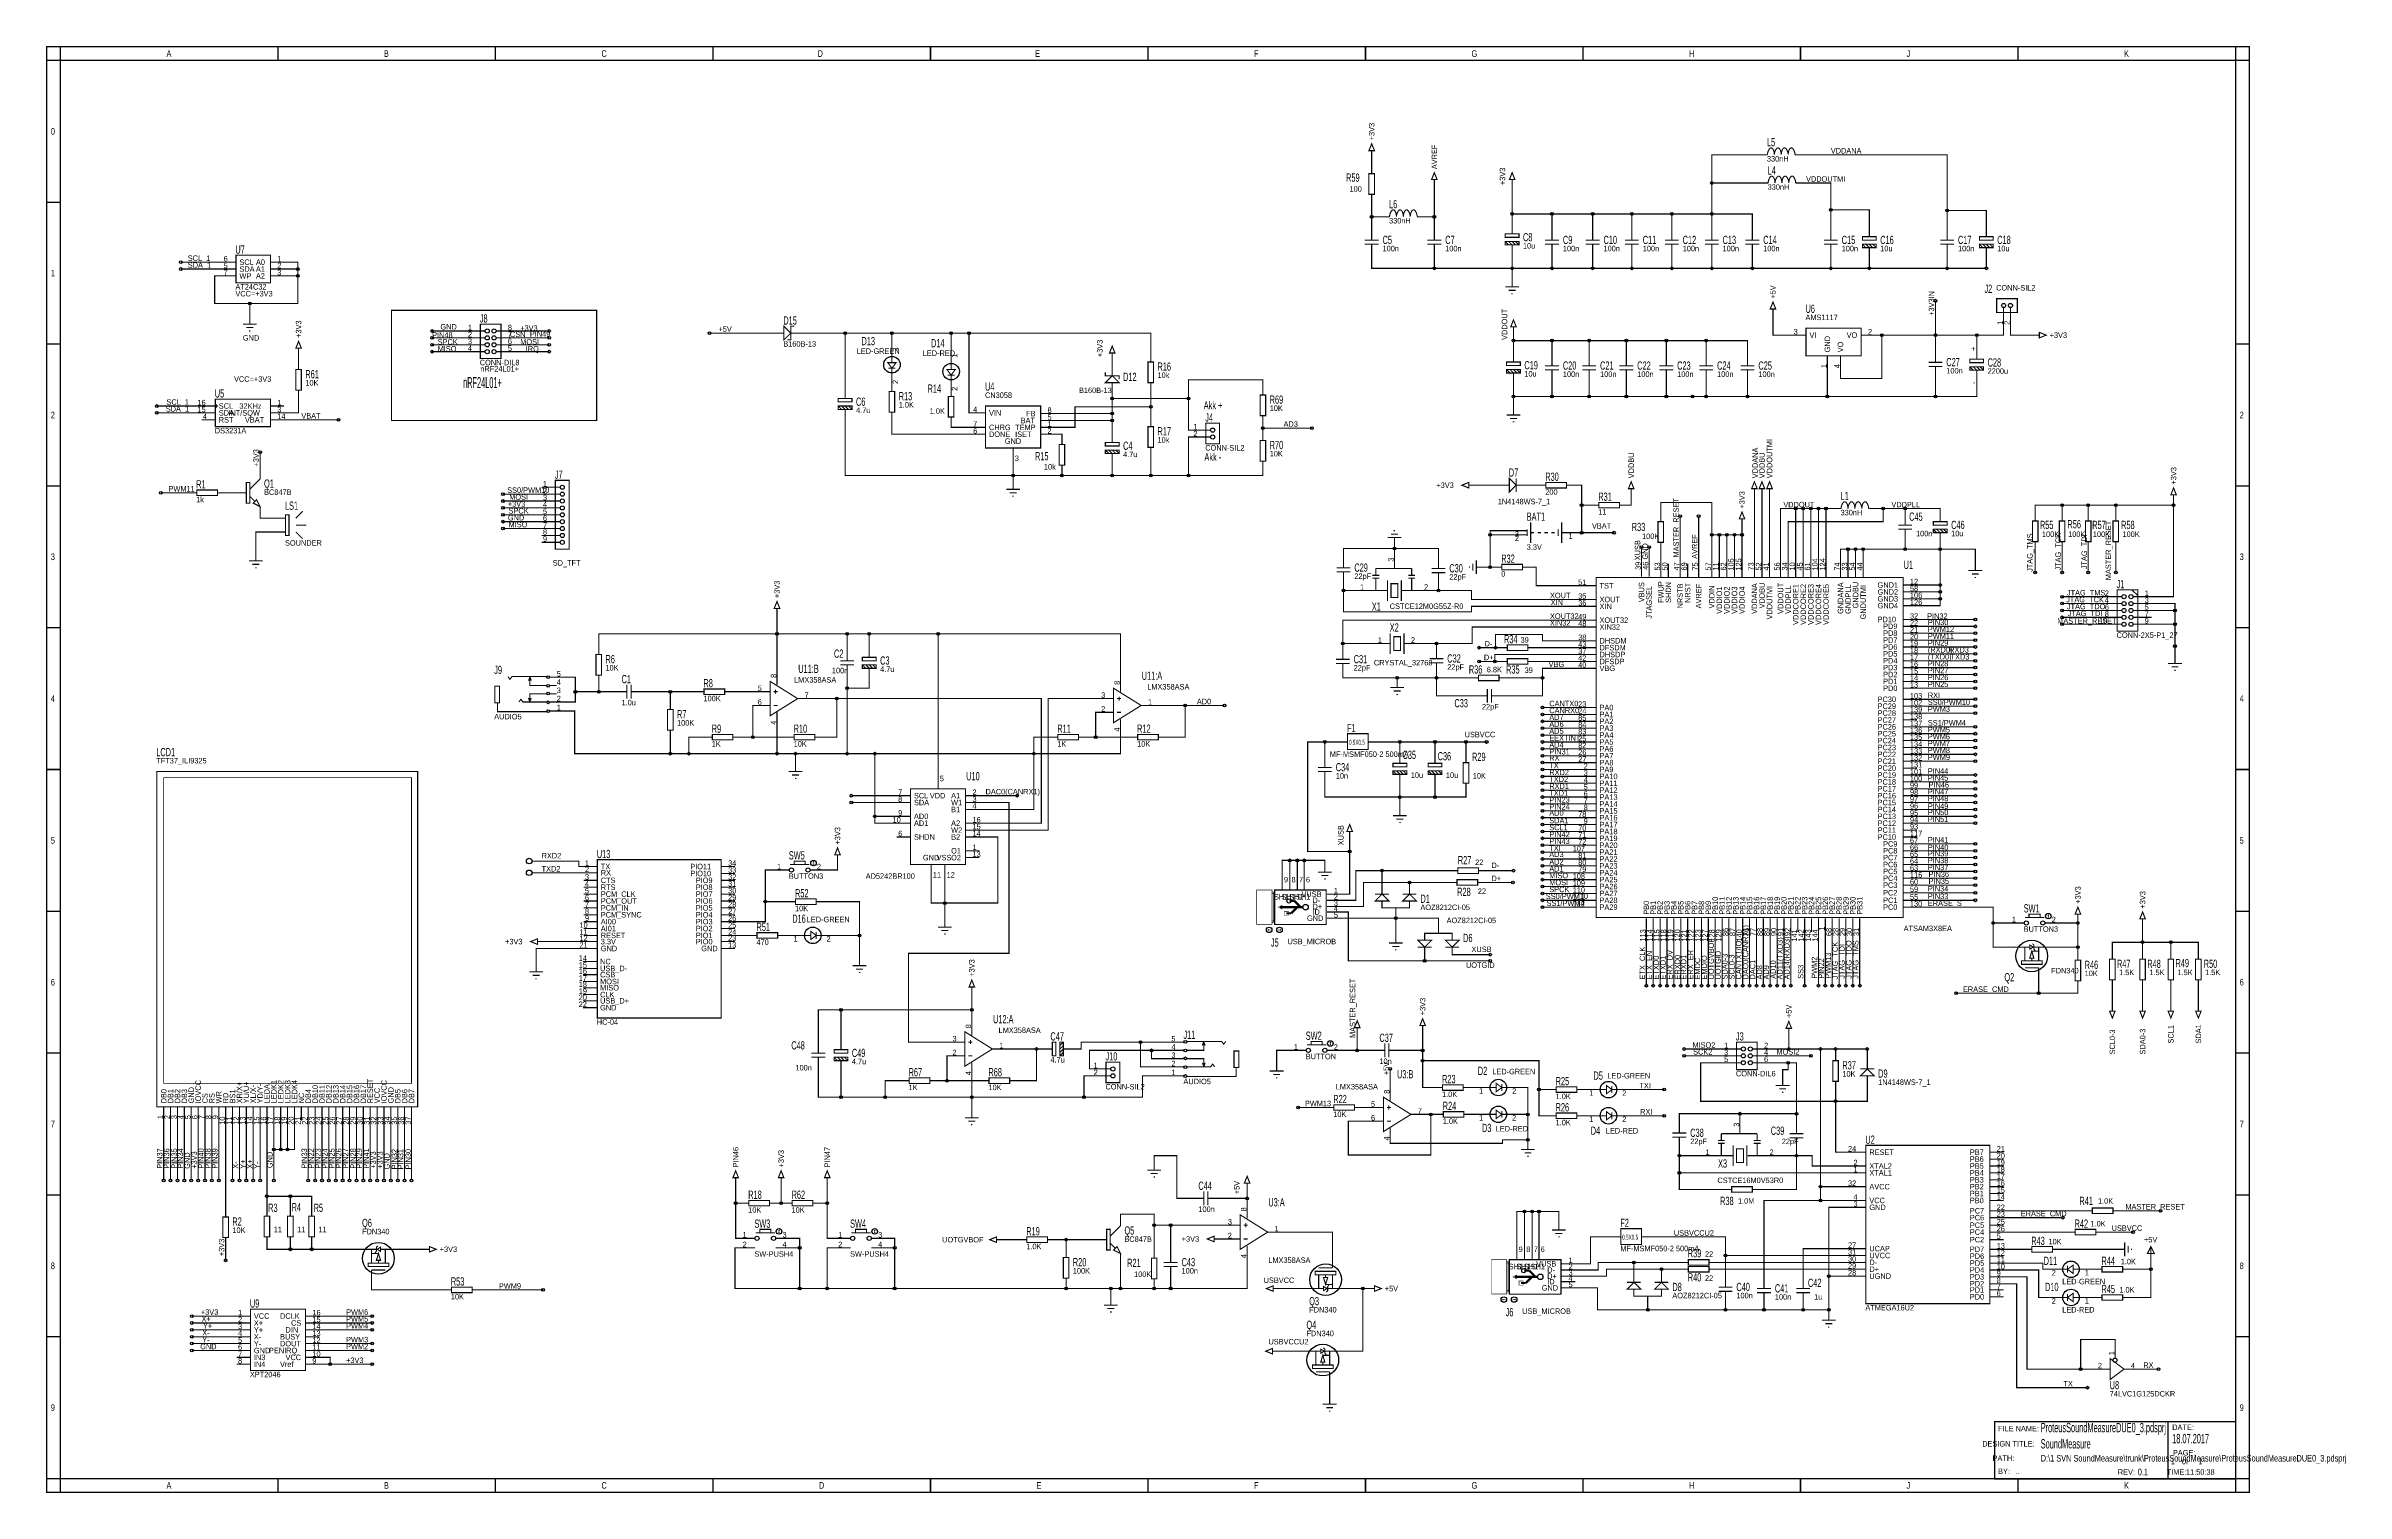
# Model space of a CAD drawing. Header units: inches. Extents: x -16 to 17.4, y -10.5 to 10.5.
import ezdxf

# ---------------------------------------------------------------- set-up
doc = ezdxf.new("R2010")
doc.units = ezdxf.units.IN
doc.layers.get('0').update_dxf_attribs({"linetype": 'CONTINUOUS'})

msp = doc.modelspace()

# ---------------------------------------------------------------- linework, layer by layer
for points, const_width in [([(-16.01, -10.53), (15.99, -10.53), (15.99, 10.47), (-16.01, 10.47), (-16.01, -10.53)], 0.02), ([(-15.81, 10.27), (-15.81, 10.47)], 0.02), ([(-12.65, 10.27), (-12.65, 10.47)], 0.02), ([(-9.49, 10.27), (-9.49, 10.47)], 0.02), ([(-6.33, 10.27), (-6.33, 10.47)], 0.02), ([(-3.17, 10.27), (-3.17, 10.47)], 0.02), ([(-0.01, 10.27), (-0.01, 10.47)], 0.02), ([(3.15, 10.27), (3.15, 10.47)], 0.02), ([(6.31, 10.27), (6.31, 10.47)], 0.02), ([(9.47, 10.27), (9.47, 10.47)], 0.02), ([(12.63, 10.27), (12.63, 10.47)], 0.02), ([(15.79, 10.27), (15.79, 10.47)], 0.02), ([(-15.81, 10.27), (-16.01, 10.27)], 0.02), ([(-15.81, -10.33), (15.79, -10.33), (15.79, 10.27), (-15.81, 10.27), (-15.81, -10.33)], 0.02), ([(15.79, 10.27), (15.99, 10.27)], 0.02), ([(3.2, 8.96), (3.28, 8.96), (3.24, 9.06), (3.2, 8.96)], 0.016), ([(3.24, 8.96), (3.24, 8.86)], 0.016), ([(3.24, 8.86), (3.24, 8.725)], 0.016), ([(3.24, 8.725), (3.24, 8.625)], 0.016), ([(8.89, 8.9), (8.18, 8.9), (8.18, 8.49)], 0.016), ([(8.89, 8.9), (8.99, 8.9)], 0.016), ([(8.99, 8.9), (8.991, 8.919), (8.995, 8.937), (9.001, 8.954), (9.008, 8.969), (9.016, 8.982), (9.024, 8.991), (9.032, 8.998), (9.04, 9)], 0.016), ([(9.09, 8.9), (9.089, 8.919), (9.086, 8.937), (9.082, 8.954), (9.076, 8.969), (9.069, 8.982), (9.06, 8.991), (9.051, 8.998), (9.04, 9)], 0.016), ([(9.09, 8.9), (9.091, 8.919), (9.095, 8.937), (9.101, 8.954), (9.108, 8.969), (9.116, 8.982), (9.124, 8.991), (9.132, 8.998), (9.14, 9)], 0.016), ([(9.19, 8.9), (9.189, 8.919), (9.186, 8.937), (9.182, 8.954), (9.176, 8.969), (9.169, 8.982), (9.16, 8.991), (9.151, 8.998), (9.14, 9)], 0.016), ([(9.19, 8.9), (9.191, 8.919), (9.194, 8.937), (9.198, 8.954), (9.204, 8.969), (9.211, 8.982), (9.22, 8.991), (9.229, 8.998), (9.24, 9)], 0.016), ([(9.29, 8.9), (9.289, 8.919), (9.285, 8.937), (9.279, 8.954), (9.272, 8.969), (9.264, 8.982), (9.256, 8.991), (9.248, 8.998), (9.24, 9)], 0.016), ([(9.29, 8.9), (9.291, 8.919), (9.294, 8.937), (9.298, 8.954), (9.304, 8.969), (9.311, 8.982), (9.32, 8.991), (9.329, 8.998), (9.34, 9)], 0.016), ([(9.39, 8.9), (9.389, 8.919), (9.385, 8.937), (9.379, 8.954), (9.372, 8.969), (9.364, 8.982), (9.356, 8.991), (9.348, 8.998), (9.34, 9)], 0.016), ([(9.49, 8.9), (9.39, 8.9)], 0.016), ([(9.49, 8.9), (11.6, 8.9), (11.6, 8.09)], 0.016), ([(3.2, 8.325), (3.28, 8.325), (3.28, 8.625), (3.2, 8.625), (3.2, 8.325)], 0.016), ([(4.11, 8.54), (4.19, 8.54), (4.15, 8.64), (4.11, 8.54)], 0.016), ([(4.15, 8.54), (4.15, 8.44)], 0.016), ([(4.15, 8.44), (4.15, 8)], 0.016), ([(5.24, 8.54), (5.32, 8.54), (5.28, 8.64), (5.24, 8.54)], 0.016), ([(5.28, 8.54), (5.28, 8.44)], 0.016), ([(5.28, 8.44), (5.28, 8.04)], 0.016), ([(8.18, 8.04), (8.18, 8.49)], 0.016), ([(8.9, 8.49), (8.18, 8.49)], 0.016), ([(8.9, 8.49), (9, 8.49)], 0.016), ([(9, 8.49), (9.001, 8.509), (9.005, 8.527), (9.011, 8.544), (9.018, 8.559), (9.026, 8.572), (9.034, 8.581), (9.042, 8.588), (9.05, 8.59)], 0.016), ([(9.1, 8.49), (9.099, 8.509), (9.096, 8.527), (9.092, 8.544), (9.086, 8.559), (9.079, 8.572), (9.07, 8.581), (9.061, 8.588), (9.05, 8.59)], 0.016), ([(9.1, 8.49), (9.101, 8.509), (9.105, 8.527), (9.111, 8.544), (9.118, 8.559), (9.126, 8.572), (9.134, 8.581), (9.142, 8.588), (9.15, 8.59)], 0.016), ([(9.2, 8.49), (9.199, 8.509), (9.196, 8.527), (9.192, 8.544), (9.186, 8.559), (9.179, 8.572), (9.17, 8.581), (9.161, 8.588), (9.15, 8.59)], 0.016), ([(9.2, 8.49), (9.201, 8.509), (9.204, 8.527), (9.208, 8.544), (9.214, 8.559), (9.221, 8.572), (9.23, 8.581), (9.239, 8.588), (9.25, 8.59)], 0.016), ([(9.3, 8.49), (9.299, 8.509), (9.295, 8.527), (9.289, 8.544), (9.282, 8.559), (9.274, 8.572), (9.266, 8.581), (9.258, 8.588), (9.25, 8.59)], 0.016), ([(9.3, 8.49), (9.301, 8.509), (9.304, 8.527), (9.308, 8.544), (9.314, 8.559), (9.321, 8.572), (9.33, 8.581), (9.339, 8.588), (9.35, 8.59)], 0.016), ([(9.4, 8.49), (9.399, 8.509), (9.395, 8.527), (9.389, 8.544), (9.382, 8.559), (9.374, 8.572), (9.366, 8.581), (9.358, 8.588), (9.35, 8.59)], 0.016), ([(9.5, 8.49), (9.4, 8.49)], 0.016), ([(9.5, 8.49), (9.91, 8.49), (9.91, 8.1)], 0.016), ([(-15.81, 8.21), (-16.01, 8.21)], 0.02), ([(3.24, 8.225), (3.24, 8.325)], 0.016), ([(3.24, 8.225), (3.24, 8)], 0.016), ([(3.5, 8), (3.501, 8.019), (3.505, 8.037), (3.511, 8.054), (3.518, 8.069), (3.526, 8.082), (3.534, 8.091), (3.542, 8.098), (3.55, 8.1)], 0.016), ([(3.6, 8), (3.599, 8.019), (3.596, 8.037), (3.592, 8.054), (3.586, 8.069), (3.579, 8.082), (3.57, 8.091), (3.561, 8.098), (3.55, 8.1)], 0.016), ([(3.6, 8), (3.601, 8.019), (3.605, 8.037), (3.611, 8.054), (3.618, 8.069), (3.626, 8.082), (3.634, 8.091), (3.642, 8.098), (3.65, 8.1)], 0.016), ([(3.7, 8), (3.699, 8.019), (3.696, 8.037), (3.692, 8.054), (3.686, 8.069), (3.679, 8.082), (3.67, 8.091), (3.661, 8.098), (3.65, 8.1)], 0.016), ([(3.7, 8), (3.701, 8.019), (3.704, 8.037), (3.708, 8.054), (3.714, 8.069), (3.721, 8.082), (3.73, 8.091), (3.739, 8.098), (3.75, 8.1)], 0.016), ([(3.8, 8), (3.799, 8.019), (3.795, 8.037), (3.789, 8.054), (3.782, 8.069), (3.774, 8.082), (3.766, 8.091), (3.758, 8.098), (3.75, 8.1)], 0.016), ([(3.8, 8), (3.801, 8.019), (3.804, 8.037), (3.808, 8.054), (3.814, 8.069), (3.821, 8.082), (3.83, 8.091), (3.839, 8.098), (3.85, 8.1)], 0.016), ([(3.9, 8), (3.899, 8.019), (3.895, 8.037), (3.889, 8.054), (3.882, 8.069), (3.874, 8.082), (3.866, 8.091), (3.858, 8.098), (3.85, 8.1)], 0.016), ([(5.86, 8.04), (5.28, 8.04)], 0.016), ([(5.28, 7.87), (5.28, 8.04)], 0.016), ([(5.86, 7.83), (5.86, 8.04), (6.45, 8.04)], 0.016), ([(6.45, 7.83), (6.45, 8.04), (7.02, 8.04)], 0.016), ([(7.02, 7.83), (7.02, 8.04), (7.6, 8.04)], 0.016), ([(7.6, 7.83), (7.6, 8.04)], 0.016), ([(7.6, 8.04), (8.18, 8.04)], 0.016), ([(8.77, 7.83), (8.77, 8.04), (8.18, 8.04)], 0.016), ([(8.18, 7.83), (8.18, 8.04)], 0.016), ([(9.91, 7.83), (9.91, 8.1)], 0.016), ([(10.47, 7.83), (10.47, 8.1), (9.91, 8.1)], 0.016), ([(11.6, 7.83), (11.6, 8.09)], 0.016), ([(12.17, 7.83), (12.17, 8.09), (11.6, 8.09)], 0.016), ([(3.4, 8), (3.24, 8)], 0.016), ([(3.24, 7.83), (3.24, 8)], 0.016), ([(3.24, 7.83), (3.24, 7.73)], 0.016), ([(3.24, 7.66), (3.24, 7.73)], 0.016), ([(3.4, 8), (3.5, 8)], 0.016), ([(4, 8), (3.9, 8)], 0.016), ([(4, 8), (4.15, 8)], 0.016), ([(4.15, 7.83), (4.15, 8)], 0.016), ([(4.15, 7.83), (4.15, 7.73)], 0.016), ([(4.15, 7.66), (4.15, 7.73)], 0.016), ([(5.18, 7.7), (5.38, 7.7), (5.38, 7.75), (5.18, 7.75), (5.18, 7.7)], 0.016), ([(5.28, 7.87), (5.28, 7.77)], 0.016), ([(5.28, 7.75), (5.28, 7.77)], 0.016), ([(5.86, 7.83), (5.86, 7.73)], 0.016), ([(5.86, 7.66), (5.86, 7.73)], 0.016), ([(6.45, 7.83), (6.45, 7.73)], 0.016), ([(6.45, 7.66), (6.45, 7.73)], 0.016), ([(7.02, 7.83), (7.02, 7.73)], 0.016), ([(7.02, 7.66), (7.02, 7.73)], 0.016), ([(7.6, 7.83), (7.6, 7.73)], 0.016), ([(7.6, 7.66), (7.6, 7.73)], 0.016), ([(8.18, 7.83), (8.18, 7.73)], 0.016), ([(8.18, 7.66), (8.18, 7.73)], 0.016), ([(8.77, 7.83), (8.77, 7.73)], 0.016), ([(8.77, 7.66), (8.77, 7.73)], 0.016), ([(9.91, 7.83), (9.91, 7.73)], 0.016), ([(9.91, 7.66), (9.91, 7.73)], 0.016), ([(10.37, 7.66), (10.57, 7.66), (10.57, 7.71), (10.37, 7.71), (10.37, 7.66)], 0.016), ([(10.47, 7.83), (10.47, 7.73)], 0.016), ([(10.47, 7.71), (10.47, 7.73)], 0.016), ([(11.6, 7.83), (11.6, 7.73)], 0.016), ([(11.6, 7.66), (11.6, 7.73)], 0.016), ([(12.07, 7.66), (12.27, 7.66), (12.27, 7.71), (12.07, 7.71), (12.07, 7.66)], 0.016), ([(12.17, 7.83), (12.17, 7.73)], 0.016), ([(12.17, 7.71), (12.17, 7.73)], 0.016), ([(-13.26, 7.04), (-12.76, 7.04), (-12.76, 7.44), (-13.26, 7.44), (-13.26, 7.04)], 0.016), ([(3.34, 7.66), (3.14, 7.66)], 0.016), ([(3.34, 7.6), (3.14, 7.6)], 0.016), ([(3.24, 7.6), (3.24, 7.53)], 0.016), ([(3.24, 7.43), (3.24, 7.53)], 0.016), ([(3.24, 7.43), (3.24, 7.25), (4.15, 7.25)], 0.016), ([(4.25, 7.66), (4.05, 7.66)], 0.016), ([(4.25, 7.6), (4.05, 7.6)], 0.016), ([(4.15, 7.6), (4.15, 7.53)], 0.016), ([(4.15, 7.43), (4.15, 7.53)], 0.016), ([(4.15, 7.43), (4.15, 7.25)], 0.016), ([(5.18, 7.59), (5.38, 7.59), (5.38, 7.64), (5.18, 7.64), (5.18, 7.59)], 0.016), ([(5.18, 7.64), (5.23, 7.59)], 0.016), ([(5.23, 7.64), (5.28, 7.59)], 0.016), ([(5.28, 7.64), (5.33, 7.59)], 0.016), ([(5.28, 7.59), (5.28, 7.57)], 0.016), ([(5.28, 7.47), (5.28, 7.57)], 0.016), ([(5.28, 7.47), (5.28, 7.25)], 0.016), ([(5.33, 7.64), (5.38, 7.59)], 0.016), ([(5.96, 7.66), (5.76, 7.66)], 0.016), ([(5.96, 7.6), (5.76, 7.6)], 0.016), ([(5.86, 7.6), (5.86, 7.53)], 0.016), ([(5.86, 7.43), (5.86, 7.53)], 0.016), ([(5.86, 7.43), (5.86, 7.25), (6.45, 7.25)], 0.016), ([(6.55, 7.66), (6.35, 7.66)], 0.016), ([(6.55, 7.6), (6.35, 7.6)], 0.016), ([(6.45, 7.6), (6.45, 7.53)], 0.016), ([(6.45, 7.43), (6.45, 7.53)], 0.016), ([(6.45, 7.43), (6.45, 7.25), (7.02, 7.25)], 0.016), ([(7.12, 7.66), (6.92, 7.66)], 0.016), ([(7.12, 7.6), (6.92, 7.6)], 0.016), ([(7.02, 7.6), (7.02, 7.53)], 0.016), ([(7.02, 7.43), (7.02, 7.53)], 0.016), ([(7.02, 7.43), (7.02, 7.25), (7.6, 7.25)], 0.016), ([(7.7, 7.66), (7.5, 7.66)], 0.016), ([(7.7, 7.6), (7.5, 7.6)], 0.016), ([(7.6, 7.6), (7.6, 7.53)], 0.016), ([(7.6, 7.43), (7.6, 7.53)], 0.016), ([(7.6, 7.43), (7.6, 7.25), (8.18, 7.25)], 0.016), ([(8.28, 7.66), (8.08, 7.66)], 0.016), ([(8.28, 7.6), (8.08, 7.6)], 0.016), ([(8.18, 7.6), (8.18, 7.53)], 0.016), ([(8.18, 7.43), (8.18, 7.53)], 0.016), ([(8.18, 7.43), (8.18, 7.25), (8.77, 7.25)], 0.016), ([(8.87, 7.66), (8.67, 7.66)], 0.016), ([(8.87, 7.6), (8.67, 7.6)], 0.016), ([(8.77, 7.6), (8.77, 7.53)], 0.016), ([(8.77, 7.43), (8.77, 7.53)], 0.016), ([(8.77, 7.43), (8.77, 7.25), (9.91, 7.25)], 0.016), ([(10.01, 7.66), (9.81, 7.66)], 0.016), ([(10.01, 7.6), (9.81, 7.6)], 0.016), ([(9.91, 7.6), (9.91, 7.53)], 0.016), ([(9.91, 7.43), (9.91, 7.53)], 0.016), ([(9.91, 7.43), (9.91, 7.25)], 0.016), ([(10.37, 7.55), (10.57, 7.55), (10.57, 7.6), (10.37, 7.6), (10.37, 7.55)], 0.016), ([(10.37, 7.6), (10.42, 7.55)], 0.016), ([(10.42, 7.6), (10.47, 7.55)], 0.016), ([(10.47, 7.6), (10.52, 7.55)], 0.016), ([(10.47, 7.55), (10.47, 7.53)], 0.016), ([(10.47, 7.43), (10.47, 7.53)], 0.016), ([(10.47, 7.43), (10.47, 7.25)], 0.016), ([(10.52, 7.6), (10.57, 7.55)], 0.016), ([(11.7, 7.66), (11.5, 7.66)], 0.016), ([(11.7, 7.6), (11.5, 7.6)], 0.016), ([(11.6, 7.6), (11.6, 7.53)], 0.016), ([(11.6, 7.43), (11.6, 7.53)], 0.016), ([(11.6, 7.43), (11.6, 7.25)], 0.016), ([(12.07, 7.55), (12.27, 7.55), (12.27, 7.6), (12.07, 7.6), (12.07, 7.55)], 0.016), ([(12.07, 7.6), (12.12, 7.55)], 0.016), ([(12.12, 7.6), (12.17, 7.55)], 0.016), ([(12.17, 7.6), (12.22, 7.55)], 0.016), ([(12.17, 7.55), (12.17, 7.53)], 0.016), ([(12.17, 7.43), (12.17, 7.53)], 0.016), ([(12.17, 7.43), (12.17, 7.25)], 0.016), ([(12.22, 7.6), (12.27, 7.55)], 0.016), ([(-13.46, 7.34), (-14.06, 7.34)], 0.016), ([(-13.46, 7.24), (-14.06, 7.24)], 0.016), ([(-13.46, 7.14), (-13.57, 7.14), (-13.57, 6.74), (-13.06, 6.74)], 0.016), ([(-13.46, 7.34), (-13.26, 7.34)], 0.016), ([(-13.46, 7.24), (-13.26, 7.24)], 0.016), ([(-13.46, 7.14), (-13.26, 7.14)], 0.016), ([(-13.06, 6.74), (-12.36, 6.74), (-12.36, 7.14)], 0.016), ([(-12.56, 7.34), (-12.76, 7.34)], 0.016), ([(-12.56, 7.24), (-12.76, 7.24)], 0.016), ([(-12.56, 7.14), (-12.76, 7.14)], 0.016), ([(-12.56, 7.34), (-12.36, 7.34), (-12.36, 7.24)], 0.016), ([(-12.56, 7.24), (-12.36, 7.24), (-12.36, 7.14)], 0.016), ([(-12.56, 7.14), (-12.36, 7.14)], 0.016), ([(5.28, 7.25), (4.15, 7.25)], 0.016), ([(5.28, 7.08), (5.28, 7.25)], 0.016), ([(5.86, 7.25), (5.28, 7.25)], 0.016), ([(5.28, 7.08), (5.28, 6.98)], 0.016), ([(9.91, 7.25), (10.47, 7.25)], 0.016), ([(11.6, 7.25), (10.47, 7.25)], 0.016), ([(11.6, 7.25), (12.17, 7.25)], 0.016), ([(-13.06, 6.54), (-13.06, 6.74)], 0.016), ([(5.18, 6.98), (5.38, 6.98)], 0.016), ([(5.23, 6.93), (5.33, 6.93)], 0.016), ([(5.27, 6.88), (5.29, 6.88)], 0.016), ([(9.03, 6.66), (9.11, 6.66), (9.07, 6.76), (9.03, 6.66)], 0.016), ([(11.43, 6.28), (11.43, 6.78)], 0.016), ([(12.32, 6.61), (12.62, 6.61), (12.62, 6.81), (12.32, 6.81), (12.32, 6.61)], 0.016), ([(12.42, 6.68), (12.42, 6.61)], 0.016), ([(12.52, 6.68), (12.52, 6.61)], 0.016), ([(-13.16, 6.44), (-12.96, 6.44)], 0.016), ([(-13.11, 6.39), (-13.01, 6.39)], 0.016), ([(-13.06, 6.54), (-13.06, 6.44)], 0.016), ([(-11, 5.04), (-8.02, 5.04), (-8.02, 6.64), (-11, 6.64), (-11, 5.04)], 0.016), ([(-9.71, 5.94), (-9.41, 5.94), (-9.41, 6.44), (-9.71, 6.44), (-9.71, 5.94)], 0.016), ([(-5.3, 6.41), (-5.3, 6.21), (-5.2, 6.31), (-5.3, 6.41)], 0.016), ([(-5.15, 6.41), (-5.2, 6.41), (-5.2, 6.21), (-5.25, 6.21)], 0.016), ([(5.26, 6.4), (5.34, 6.4), (5.3, 6.5), (5.26, 6.4)], 0.016), ([(5.3, 6.4), (5.3, 6.3)], 0.016), ([(9.07, 6.66), (9.07, 6.56)], 0.016), ([(9.35, 6.28), (9.07, 6.28), (9.07, 6.56)], 0.016), ([(9.55, 5.98), (10.35, 5.98), (10.35, 6.38), (9.55, 6.38), (9.55, 5.98)], 0.016), ([(12.42, 6.41), (12.42, 6.28), (12.03, 6.28)], 0.016), ([(12.42, 6.41), (12.42, 6.61)], 0.016), ([(12.52, 6.41), (12.52, 6.61)], 0.016), ([(12.84, 6.28), (12.52, 6.28), (12.52, 6.41)], 0.016), ([(-15.81, 6.15), (-16.01, 6.15)], 0.02), ([(-13.07, 6.34), (-13.05, 6.34)], 0.016), ([(-12.39, 6.09), (-12.31, 6.09), (-12.35, 6.19), (-12.39, 6.09)], 0.016), ([(-12.35, 6.09), (-12.35, 5.99)], 0.016), ([(-9.91, 6.34), (-10.41, 6.34)], 0.016), ([(-9.91, 6.24), (-10.41, 6.24)], 0.016), ([(-9.91, 6.14), (-10.41, 6.14)], 0.016), ([(-9.91, 6.04), (-10.41, 6.04)], 0.016), ([(-9.91, 6.34), (-9.71, 6.34)], 0.016), ([(-9.91, 6.24), (-9.71, 6.24)], 0.016), ([(-9.91, 6.14), (-9.71, 6.14)], 0.016), ([(-9.91, 6.04), (-9.71, 6.04)], 0.016), ([(-9.64, 6.34), (-9.71, 6.34)], 0.016), ([(-9.64, 6.24), (-9.71, 6.24)], 0.016), ([(-9.64, 6.14), (-9.71, 6.14)], 0.016), ([(-9.64, 6.04), (-9.71, 6.04)], 0.016), ([(-9.48, 6.34), (-9.41, 6.34)], 0.016), ([(-9.48, 6.24), (-9.41, 6.24)], 0.016), ([(-9.48, 6.14), (-9.41, 6.14)], 0.016), ([(-9.48, 6.04), (-9.41, 6.04)], 0.016), ([(-9.21, 6.34), (-9.41, 6.34)], 0.016), ([(-9.21, 6.24), (-9.41, 6.24)], 0.016), ([(-9.21, 6.14), (-9.41, 6.14)], 0.016), ([(-9.21, 6.04), (-9.41, 6.04)], 0.016), ([(-9.21, 6.34), (-8.71, 6.34)], 0.016), ([(-9.21, 6.24), (-8.71, 6.24)], 0.016), ([(-9.21, 6.14), (-8.71, 6.14)], 0.016), ([(-9.21, 6.04), (-8.71, 6.04)], 0.016), ([(-5.4, 6.31), (-6.38, 6.31)], 0.016), ([(-5.4, 6.31), (-5.3, 6.31)], 0.016), ([(-5.1, 6.31), (-5.2, 6.31)], 0.016), ([(-5.1, 6.31), (-4.41, 6.31)], 0.016), ([(-3.73, 6.31), (-4.41, 6.31)], 0.016), ([(-4.41, 5.48), (-4.41, 6.31)], 0.016), ([(-3.73, 6.05), (-3.73, 6.31), (-2.87, 6.31)], 0.016), ([(-3.73, 6.05), (-3.73, 5.95)], 0.016), ([(-2.87, 5.95), (-2.87, 6.31)], 0.016), ([(-2.87, 6.31), (-2.61, 6.31)], 0.016), ([(-2.57, 5.15), (-2.61, 5.15), (-2.61, 6.31)], 0.016), ([(0.03, 5.99), (0.03, 6.31), (-2.61, 6.31)], 0.016), ([(-0.57, 6.02), (-0.49, 6.02), (-0.53, 6.12), (-0.57, 6.02)], 0.016), ([(-0.53, 6.02), (-0.53, 5.92)], 0.016), ([(5.3, 6.3), (5.3, 6.2)], 0.016), ([(5.86, 6.2), (5.3, 6.2)], 0.016), ([(5.3, 6.01), (5.3, 6.2)], 0.016), ([(5.3, 6.01), (5.3, 5.91)], 0.016), ([(5.86, 6.005), (5.86, 6.2), (6.4, 6.2)], 0.016), ([(6.4, 6.005), (6.4, 6.2), (6.94, 6.2)], 0.016), ([(6.94, 6.005), (6.94, 6.2), (7.52, 6.2)], 0.016), ([(7.52, 6.005), (7.52, 6.2)], 0.016), ([(7.52, 6.2), (8.1, 6.2)], 0.016), ([(8.7, 6.005), (8.7, 6.2), (8.1, 6.2)], 0.016), ([(8.1, 6.005), (8.1, 6.2)], 0.016), ([(9.35, 6.28), (9.55, 6.28)], 0.016), ([(10.05, 5.78), (10.05, 5.65), (10.65, 5.65), (10.65, 6.28)], 0.016), ([(10.55, 6.28), (10.35, 6.28)], 0.016), ([(10.55, 6.28), (10.65, 6.28)], 0.016), ([(11.43, 6.28), (10.65, 6.28)], 0.016), ([(11.43, 6.055), (11.43, 6.28)], 0.016), ([(11.43, 6.28), (12.03, 6.28)], 0.016), ([(11.43, 6.055), (11.43, 5.955)], 0.016), ([(12.03, 6.05), (12.03, 6.28)], 0.016), ([(12.03, 6.05), (12.03, 5.95)], 0.016), ([(12.94, 6.28), (12.84, 6.28)], 0.016), ([(12.94, 6.32), (12.94, 6.24), (13.04, 6.28), (12.94, 6.32)], 0.016), ([(15.79, 6.15), (15.99, 6.15)], 0.02), ([(-12.39, 5.48), (-12.31, 5.48), (-12.31, 5.78), (-12.39, 5.78), (-12.39, 5.48)], 0.016), ([(-12.35, 5.88), (-12.35, 5.99)], 0.016), ([(-12.35, 5.88), (-12.35, 5.78)], 0.016), ([(-3.73, 5.8), (-3.79, 5.88), (-3.67, 5.88), (-3.73, 5.8)], 0.015), ([(-3.68, 5.8), (-3.78, 5.8)], 0.015), ([(-3.73, 5.95), (-3.73, 5.88)], 0.016), ([(-3.73, 5.8), (-3.73, 5.75)], 0.016), ([(-3.73, 5.65), (-3.73, 5.75)], 0.016), ([(-2.87, 5.7), (-2.93, 5.78), (-2.81, 5.78), (-2.87, 5.7)], 0.015), ([(-2.82, 5.7), (-2.92, 5.7)], 0.015), ([(-2.87, 5.95), (-2.87, 5.85)], 0.016), ([(-2.87, 5.85), (-2.87, 5.78)], 0.016), ([(-2.87, 5.7), (-2.87, 5.65)], 0.016), ([(-0.63, 5.74), (-0.63, 5.69), (-0.43, 5.69), (-0.43, 5.64)], 0.016), ([(-0.63, 5.59), (-0.43, 5.59), (-0.53, 5.69), (-0.63, 5.59)], 0.016), ([(-0.53, 5.79), (-0.53, 5.92)], 0.016), ([(-0.53, 5.79), (-0.53, 5.69)], 0.016), ([(-0.01, 5.59), (0.07, 5.59), (0.07, 5.89), (-0.01, 5.89), (-0.01, 5.59)], 0.016), ([(0.03, 5.99), (0.03, 5.89)], 0.016), ([(5.2, 5.84), (5.4, 5.84), (5.4, 5.89), (5.2, 5.89), (5.2, 5.84)], 0.016), ([(5.2, 5.73), (5.4, 5.73), (5.4, 5.78), (5.2, 5.78), (5.2, 5.73)], 0.016), ([(5.2, 5.78), (5.25, 5.73)], 0.016), ([(5.25, 5.78), (5.3, 5.73)], 0.016), ([(5.3, 5.89), (5.3, 5.91)], 0.016), ([(5.3, 5.78), (5.35, 5.73)], 0.016), ([(5.3, 5.73), (5.3, 5.71)], 0.016), ([(5.3, 5.61), (5.3, 5.71)], 0.016), ([(5.35, 5.78), (5.4, 5.73)], 0.016), ([(5.96, 5.835), (5.76, 5.835)], 0.016), ([(5.96, 5.775), (5.76, 5.775)], 0.016), ([(5.86, 6.005), (5.86, 5.905)], 0.016), ([(5.86, 5.835), (5.86, 5.905)], 0.016), ([(5.86, 5.775), (5.86, 5.705)], 0.016), ([(5.86, 5.605), (5.86, 5.705)], 0.016), ([(6.5, 5.835), (6.3, 5.835)], 0.016), ([(6.5, 5.775), (6.3, 5.775)], 0.016), ([(6.4, 6.005), (6.4, 5.905)], 0.016), ([(6.4, 5.835), (6.4, 5.905)], 0.016), ([(6.4, 5.775), (6.4, 5.705)], 0.016), ([(6.4, 5.605), (6.4, 5.705)], 0.016), ([(7.04, 5.835), (6.84, 5.835)], 0.016), ([(7.04, 5.775), (6.84, 5.775)], 0.016), ([(6.94, 6.005), (6.94, 5.905)], 0.016), ([(6.94, 5.835), (6.94, 5.905)], 0.016), ([(6.94, 5.775), (6.94, 5.705)], 0.016), ([(6.94, 5.605), (6.94, 5.705)], 0.016), ([(7.62, 5.835), (7.42, 5.835)], 0.016), ([(7.62, 5.775), (7.42, 5.775)], 0.016), ([(7.52, 6.005), (7.52, 5.905)], 0.016), ([(7.52, 5.835), (7.52, 5.905)], 0.016), ([(7.52, 5.775), (7.52, 5.705)], 0.016), ([(7.52, 5.605), (7.52, 5.705)], 0.016), ([(8.2, 5.835), (8, 5.835)], 0.016), ([(8.2, 5.775), (8, 5.775)], 0.016), ([(8.1, 6.005), (8.1, 5.905)], 0.016), ([(8.1, 5.835), (8.1, 5.905)], 0.016), ([(8.1, 5.775), (8.1, 5.705)], 0.016), ([(8.1, 5.605), (8.1, 5.705)], 0.016), ([(8.8, 5.835), (8.6, 5.835)], 0.016), ([(8.8, 5.775), (8.6, 5.775)], 0.016), ([(8.7, 6.005), (8.7, 5.905)], 0.016), ([(8.7, 5.835), (8.7, 5.905)], 0.016), ([(8.7, 5.775), (8.7, 5.705)], 0.016), ([(8.7, 5.605), (8.7, 5.705)], 0.016), ([(9.86, 5.78), (9.86, 5.98)], 0.016), ([(9.86, 5.78), (9.86, 5.39)], 0.016), ([(10.05, 5.78), (10.05, 5.98)], 0.016), ([(11.53, 5.885), (11.33, 5.885)], 0.016), ([(11.53, 5.825), (11.33, 5.825)], 0.016), ([(11.43, 5.885), (11.43, 5.955)], 0.016), ([(11.43, 5.825), (11.43, 5.755)], 0.016), ([(11.43, 5.655), (11.43, 5.755)], 0.016), ([(11.93, 5.88), (12.13, 5.88), (12.13, 5.93), (11.93, 5.93), (11.93, 5.88)], 0.016), ([(11.93, 5.77), (12.13, 5.77), (12.13, 5.82), (11.93, 5.82), (11.93, 5.77)], 0.016), ([(11.93, 5.82), (11.98, 5.77)], 0.016), ([(11.98, 5.82), (12.03, 5.77)], 0.016), ([(12.03, 5.93), (12.03, 5.95)], 0.016), ([(12.03, 5.82), (12.08, 5.77)], 0.016), ([(12.03, 5.77), (12.03, 5.75)], 0.016), ([(12.03, 5.65), (12.03, 5.75)], 0.016), ([(12.08, 5.82), (12.13, 5.77)], 0.016), ([(-13.56, 4.95), (-12.76, 4.95), (-12.76, 5.35), (-13.56, 5.35), (-13.56, 4.95)], 0.016), ([(-12.35, 5.38), (-12.35, 5.15), (-12.56, 5.15)], 0.016), ([(-12.35, 5.38), (-12.35, 5.48)], 0.016), ([(-4.51, 5.31), (-4.31, 5.31), (-4.31, 5.36), (-4.51, 5.36), (-4.51, 5.31)], 0.016), ([(-4.41, 5.48), (-4.41, 5.38)], 0.016), ([(-4.41, 5.36), (-4.41, 5.38)], 0.016), ([(-3.77, 5.16), (-3.69, 5.16), (-3.69, 5.46), (-3.77, 5.46), (-3.77, 5.16)], 0.016), ([(-3.73, 5.65), (-3.73, 5.56)], 0.016), ([(-3.73, 5.56), (-3.73, 5.46)], 0.016), ([(-2.91, 5.09), (-2.83, 5.09), (-2.83, 5.39), (-2.91, 5.39), (-2.91, 5.09)], 0.016), ([(-2.87, 5.55), (-2.87, 5.65)], 0.016), ([(-2.87, 5.55), (-2.87, 5.49)], 0.016), ([(-2.87, 5.49), (-2.87, 5.39)], 0.016), ([(-0.53, 5.49), (-0.53, 5.59)], 0.016), ([(-0.53, 5.49), (-0.53, 5.36)], 0.016), ([(-0.53, 5.14), (-0.53, 5.36)], 0.016), ([(-0.53, 5.36), (0.58, 5.36)], 0.016), ([(0.03, 5.49), (0.03, 5.59)], 0.016), ([(0.03, 5.49), (0.03, 5.24)], 0.016), ([(1.66, 5.51), (1.66, 5.63), (0.58, 5.63), (0.58, 5.36)], 0.016), ([(0.63, 4.9), (0.58, 4.9), (0.58, 5.36)], 0.016), ([(1.62, 5.11), (1.7, 5.11), (1.7, 5.41), (1.62, 5.41), (1.62, 5.11)], 0.016), ([(1.66, 5.51), (1.66, 5.41)], 0.016), ([(5.3, 5.61), (5.3, 5.39)], 0.016), ([(5.3, 5.22), (5.3, 5.39)], 0.016), ([(5.86, 5.39), (5.3, 5.39)], 0.016), ([(5.86, 5.605), (5.86, 5.39), (6.4, 5.39)], 0.016), ([(6.4, 5.605), (6.4, 5.39), (6.94, 5.39)], 0.016), ([(6.94, 5.605), (6.94, 5.39), (7.52, 5.39)], 0.016), ([(7.52, 5.605), (7.52, 5.39)], 0.016), ([(7.52, 5.39), (7.9, 5.39)], 0.016), ([(8.1, 5.39), (7.9, 5.39)], 0.016), ([(8.1, 5.605), (8.1, 5.39)], 0.016), ([(8.1, 5.39), (8.7, 5.39), (9.86, 5.39)], 0.016), ([(8.7, 5.605), (8.7, 5.39)], 0.016), ([(9.86, 5.39), (11.43, 5.39)], 0.016), ([(11.43, 5.655), (11.43, 5.39)], 0.016), ([(12.03, 5.65), (12.03, 5.39), (11.43, 5.39)], 0.016), ([(-13.76, 5.25), (-14.41, 5.25)], 0.016), ([(-13.76, 5.15), (-14.41, 5.15)], 0.016), ([(-13.76, 5.25), (-13.56, 5.25)], 0.016), ([(-13.76, 5.15), (-13.56, 5.15)], 0.016), ([(-13.76, 5.05), (-13.56, 5.05)], 0.016), ([(-13.56, 5.28), (-13.53, 5.25), (-13.56, 5.22), (-13.56, 5.28)], 0.016), ([(-12.56, 5.25), (-12.76, 5.25)], 0.016), ([(-12.56, 5.15), (-12.76, 5.15)], 0.016), ([(-12.56, 5.05), (-12.76, 5.05)], 0.016), ([(-12.56, 5.05), (-11.77, 5.05)], 0.016), ([(-4.51, 5.2), (-4.31, 5.2), (-4.31, 5.25), (-4.51, 5.25), (-4.51, 5.2)], 0.016), ([(-4.51, 5.25), (-4.46, 5.2)], 0.016), ([(-4.46, 5.25), (-4.41, 5.2)], 0.016), ([(-4.41, 5.25), (-4.36, 5.2)], 0.016), ([(-4.41, 5.2), (-4.41, 5.18)], 0.016), ([(-4.41, 5.08), (-4.41, 5.18)], 0.016), ([(-1.97, 4.24), (-4.41, 4.24), (-4.41, 5.08)], 0.016), ([(-4.36, 5.25), (-4.31, 5.2)], 0.016), ([(-3.73, 5.06), (-3.73, 5.16)], 0.016), ([(-2.57, 4.84), (-3.73, 4.84), (-3.73, 5.06)], 0.016), ([(-2.87, 4.99), (-2.87, 5.09)], 0.016), ([(-2.57, 5.15), (-2.37, 5.15)], 0.016), ([(-2.37, 4.64), (-1.57, 4.64), (-1.57, 5.25), (-2.37, 5.25), (-2.37, 4.64)], 0.016), ([(-1.37, 5.14), (-1.57, 5.14)], 0.016), ([(-1.37, 5.04), (-1.57, 5.04)], 0.016), ([(-1.37, 4.94), (-1.07, 4.94), (-1.07, 5.24), (0.03, 5.24)], 0.016), ([(-1.37, 5.14), (-0.53, 5.14)], 0.016), ([(-1.37, 5.04), (-0.53, 5.04)], 0.016), ([(-0.53, 5.14), (-0.53, 5.04)], 0.016), ([(-0.53, 4.84), (-0.53, 5.04)], 0.016), ([(0.03, 5.05), (0.03, 5.24)], 0.016), ([(0.03, 5.05), (0.03, 4.95)], 0.016), ([(1.66, 5.01), (1.66, 5.11)], 0.016), ([(1.66, 5.01), (1.66, 4.93)], 0.016), ([(5.2, 5.12), (5.4, 5.12)], 0.016), ([(5.25, 5.07), (5.35, 5.07)], 0.016), ([(5.29, 5.02), (5.31, 5.02)], 0.016), ([(5.3, 5.22), (5.3, 5.12)], 0.016), ([(-2.57, 4.94), (-2.87, 4.94), (-2.87, 4.99)], 0.016), ([(-2.57, 4.94), (-2.37, 4.94)], 0.016), ([(-2.57, 4.84), (-2.37, 4.84)], 0.016), ([(-1.37, 4.94), (-1.57, 4.94)], 0.016), ([(-1.37, 4.84), (-1.57, 4.84)], 0.016), ([(-1.37, 4.84), (-1.26, 4.84), (-1.26, 4.79)], 0.016), ([(-1.3, 4.39), (-1.22, 4.39), (-1.22, 4.69), (-1.3, 4.69), (-1.3, 4.39)], 0.016), ([(-1.26, 4.79), (-1.26, 4.69)], 0.016), ([(-0.63, 4.67), (-0.43, 4.67), (-0.43, 4.72), (-0.63, 4.72), (-0.63, 4.67)], 0.016), ([(-0.53, 4.84), (-0.53, 4.74)], 0.016), ([(-0.53, 4.72), (-0.53, 4.74)], 0.016), ([(-0.01, 4.65), (0.07, 4.65), (0.07, 4.95), (-0.01, 4.95), (-0.01, 4.65)], 0.016), ([(0.63, 4.8), (0.58, 4.8), (0.58, 4.24)], 0.016), ([(0.63, 4.9), (0.83, 4.9)], 0.016), ([(0.63, 4.8), (0.83, 4.8)], 0.016), ([(0.83, 4.7), (1.03, 4.7), (1.03, 5), (0.83, 5), (0.83, 4.7)], 0.016), ([(0.9, 4.9), (0.83, 4.9)], 0.016), ([(0.9, 4.8), (0.83, 4.8)], 0.016), ([(1.62, 4.45), (1.7, 4.45), (1.7, 4.75), (1.62, 4.75), (1.62, 4.45)], 0.016), ([(1.66, 4.85), (1.66, 4.93)], 0.016), ([(2.37, 4.93), (1.66, 4.93)], 0.016), ([(1.66, 4.85), (1.66, 4.75)], 0.016), ([(-12.91, 4.29), (-12.91, 4.58)], 0.016), ([(-1.97, 4.44), (-1.97, 4.64)], 0.016), ([(-1.97, 4.44), (-1.97, 4.24)], 0.016), ([(-1.26, 4.29), (-1.26, 4.39)], 0.016), ([(-0.63, 4.56), (-0.43, 4.56), (-0.43, 4.61), (-0.63, 4.61), (-0.63, 4.56)], 0.016), ([(-0.63, 4.61), (-0.58, 4.56)], 0.016), ([(-0.58, 4.61), (-0.53, 4.56)], 0.016), ([(-0.53, 4.61), (-0.48, 4.56)], 0.016), ([(-0.53, 4.56), (-0.53, 4.54)], 0.016), ([(-0.53, 4.44), (-0.53, 4.54)], 0.016), ([(-0.53, 4.44), (-0.53, 4.24)], 0.016), ([(-0.48, 4.61), (-0.43, 4.56)], 0.016), ([(0.03, 4.55), (0.03, 4.65)], 0.016), ([(0.03, 4.55), (0.03, 4.24)], 0.016), ([(1.66, 4.35), (1.66, 4.24), (0.58, 4.24)], 0.016), ([(1.66, 4.35), (1.66, 4.45)], 0.016), ([(-15.81, 4.09), (-16.01, 4.09)], 0.02), ([(-13.83, 3.95), (-13.53, 3.95), (-13.53, 4.03), (-13.83, 4.03), (-13.83, 3.95)], 0.016), ([(-13.11, 3.84), (-13.06, 3.84), (-13.06, 4.14), (-13.11, 4.14), (-13.11, 3.84)], 0.016), ([(-13.06, 4.04), (-12.91, 4.19)], 0.016), ([(-12.91, 4.29), (-12.91, 4.19)], 0.016), ([(-8.82, 4.07), (-8.62, 4.07)], 0.016), ([(-8.62, 3.17), (-8.42, 3.17), (-8.42, 4.17), (-8.62, 4.17), (-8.62, 3.17)], 0.016), ([(-8.55, 4.07), (-8.62, 4.07)], 0.016), ([(-2.07, 4.04), (-1.87, 4.04)], 0.016), ([(-1.97, 4.14), (-1.97, 4.24)], 0.016), ([(-1.97, 4.24), (-1.26, 4.24)], 0.016), ([(-1.97, 4.14), (-1.97, 4.04)], 0.016), ([(-1.26, 4.29), (-1.26, 4.24)], 0.016), ([(-1.26, 4.24), (-0.53, 4.24)], 0.016), ([(0.03, 4.24), (-0.53, 4.24)], 0.016), ([(0.03, 4.24), (0.58, 4.24)], 0.016), ([(4.65, 4.06), (4.65, 4.14), (4.55, 4.1), (4.65, 4.06)], 0.016), ([(4.65, 4.1), (4.75, 4.1)], 0.016), ([(5.14, 4.1), (4.75, 4.1)], 0.016), ([(5.14, 4.1), (5.24, 4.1)], 0.016), ([(5.24, 4.2), (5.24, 4), (5.34, 4.1), (5.24, 4.2)], 0.016), ([(5.34, 4.2), (5.34, 4)], 0.016), ([(5.44, 4.1), (5.34, 4.1)], 0.016), ([(5.44, 4.1), (5.67, 4.1)], 0.016), ([(5.67, 4.1), (5.77, 4.1)], 0.016), ([(5.77, 4.06), (6.07, 4.06), (6.07, 4.14), (5.77, 4.14), (5.77, 4.06)], 0.016), ([(6.17, 4.1), (6.07, 4.1)], 0.016), ([(6.17, 4.1), (6.29, 4.1), (6.29, 3.81)], 0.016), ([(6.97, 4.05), (7.05, 4.05), (7.01, 4.15), (6.97, 4.05)], 0.016), ([(7.01, 4.05), (7.01, 3.95)], 0.016), ([(8.76, 4.05), (8.84, 4.05), (8.8, 4.15), (8.76, 4.05)], 0.016), ([(8.8, 4.05), (8.8, 3.95)], 0.016), ([(8.87, 4.05), (8.95, 4.05), (8.91, 4.15), (8.87, 4.05)], 0.016), ([(8.91, 4.05), (8.91, 3.95)], 0.016), ([(8.98, 4.05), (9.06, 4.05), (9.02, 4.15), (8.98, 4.05)], 0.016), ([(9.02, 4.05), (9.02, 3.95)], 0.016), ([(14.85, 3.96), (14.93, 3.96), (14.89, 4.06), (14.85, 3.96)], 0.016), ([(15.79, 4.09), (15.99, 4.09)], 0.02), ([(-13.93, 3.99), (-14.35, 3.99)], 0.016), ([(-13.93, 3.99), (-13.83, 3.99)], 0.016), ([(-13.43, 3.99), (-13.53, 3.99)], 0.016), ([(-13.43, 3.99), (-13.21, 3.99)], 0.016), ([(-13.21, 3.99), (-13.11, 3.99)], 0.016), ([(-13.06, 3.94), (-12.99, 3.87)], 0.016), ([(-12.91, 3.79), (-13.01, 3.84), (-12.96, 3.89), (-12.91, 3.79)], 0.016), ([(-12.91, 3.69), (-12.91, 3.79)], 0.016), ([(-12.64, 3.62), (-12.91, 3.62), (-12.91, 3.69)], 0.016), ([(-12.54, 3.37), (-12.49, 3.37), (-12.49, 3.67), (-12.54, 3.67), (-12.54, 3.37)], 0.016), ([(-12.39, 3.62), (-12.29, 3.72)], 0.016), ([(-8.82, 3.97), (-9.38, 3.97)], 0.016), ([(-8.82, 3.87), (-9.38, 3.87)], 0.016), ([(-8.82, 3.77), (-9.38, 3.77)], 0.016), ([(-8.82, 3.67), (-9.38, 3.67)], 0.016), ([(-8.82, 3.97), (-8.62, 3.97)], 0.016), ([(-8.82, 3.87), (-8.62, 3.87)], 0.016), ([(-8.82, 3.77), (-8.62, 3.77)], 0.016), ([(-8.82, 3.67), (-8.62, 3.67)], 0.016), ([(-8.55, 3.97), (-8.62, 3.97)], 0.016), ([(-8.55, 3.87), (-8.62, 3.87)], 0.016), ([(-8.55, 3.77), (-8.62, 3.77)], 0.016), ([(-8.55, 3.67), (-8.62, 3.67)], 0.016), ([(-2.02, 3.99), (-1.92, 3.99)], 0.016), ([(-1.98, 3.94), (-1.96, 3.94)], 0.016), ([(6.44, 3.81), (6.29, 3.81)], 0.016), ([(6.29, 3.41), (6.29, 3.81)], 0.016), ([(6.44, 3.81), (6.54, 3.81)], 0.016), ([(6.54, 3.77), (6.84, 3.77), (6.84, 3.85), (6.54, 3.85), (6.54, 3.77)], 0.016), ([(6.94, 3.81), (6.84, 3.81)], 0.016), ([(6.94, 3.81), (7.01, 3.81), (7.01, 3.95)], 0.016), ([(7.44, 3.67), (7.44, 3.85), (8.18, 3.85), (8.18, 3.38)], 0.016), ([(7.44, 3.67), (7.44, 3.57)], 0.016), ([(8.58, 3.61), (8.66, 3.61), (8.62, 3.71), (8.58, 3.61)], 0.016), ([(8.8, 2.96), (8.8, 3.95)], 0.016), ([(8.91, 2.96), (8.91, 3.95)], 0.016), ([(9.02, 2.96), (9.02, 3.95)], 0.016), ([(9.18, 2.96), (9.18, 3.76), (9.4, 3.76)], 0.016), ([(9.29, 2.96), (9.29, 3.57), (10.67, 3.57), (10.67, 3.76)], 0.016), ([(9.4, 2.96), (9.4, 3.76), (9.51, 3.76)], 0.016), ([(9.51, 2.96), (9.51, 3.76), (9.62, 3.76)], 0.016), ([(9.62, 2.96), (9.62, 3.76), (9.73, 3.76)], 0.016), ([(9.73, 2.96), (9.73, 3.76), (9.84, 3.76)], 0.016), ([(9.96, 3.76), (9.84, 3.76)], 0.016), ([(9.84, 2.96), (9.84, 3.76)], 0.016), ([(9.96, 3.76), (10.06, 3.76)], 0.016), ([(10.06, 3.76), (10.061, 3.779), (10.065, 3.797), (10.071, 3.814), (10.078, 3.829), (10.086, 3.842), (10.094, 3.851), (10.102, 3.858), (10.11, 3.86)], 0.016), ([(10.16, 3.76), (10.159, 3.779), (10.156, 3.797), (10.152, 3.814), (10.146, 3.829), (10.139, 3.842), (10.13, 3.851), (10.121, 3.858), (10.11, 3.86)], 0.016), ([(10.16, 3.76), (10.161, 3.779), (10.165, 3.797), (10.171, 3.814), (10.178, 3.829), (10.186, 3.842), (10.194, 3.851), (10.202, 3.858), (10.21, 3.86)], 0.016), ([(10.26, 3.76), (10.259, 3.779), (10.256, 3.797), (10.252, 3.814), (10.246, 3.829), (10.239, 3.842), (10.23, 3.851), (10.221, 3.858), (10.21, 3.86)], 0.016), ([(10.26, 3.76), (10.261, 3.779), (10.264, 3.797), (10.268, 3.814), (10.274, 3.829), (10.281, 3.842), (10.29, 3.851), (10.299, 3.858), (10.31, 3.86)], 0.016), ([(10.36, 3.76), (10.359, 3.779), (10.355, 3.797), (10.349, 3.814), (10.342, 3.829), (10.334, 3.842), (10.326, 3.851), (10.318, 3.858), (10.31, 3.86)], 0.016), ([(10.36, 3.76), (10.361, 3.779), (10.364, 3.797), (10.368, 3.814), (10.374, 3.829), (10.381, 3.842), (10.39, 3.851), (10.399, 3.858), (10.41, 3.86)], 0.016), ([(10.46, 3.76), (10.459, 3.779), (10.455, 3.797), (10.449, 3.814), (10.442, 3.829), (10.434, 3.842), (10.426, 3.851), (10.418, 3.858), (10.41, 3.86)], 0.016), ([(10.56, 3.76), (10.46, 3.76)], 0.016), ([(10.56, 3.76), (10.67, 3.76)], 0.016), ([(10.67, 3.76), (10.99, 3.76)], 0.016), ([(10.99, 3.69), (10.99, 3.76)], 0.016), ([(11.5, 3.69), (11.5, 3.76), (10.99, 3.76)], 0.016), ([(10.99, 3.69), (10.99, 3.59)], 0.016), ([(11.5, 3.69), (11.5, 3.59)], 0.016), ([(12.88, 3.68), (12.88, 3.81), (13.27, 3.81)], 0.016), ([(12.88, 3.68), (12.88, 3.58)], 0.016), ([(13.27, 3.68), (13.27, 3.81), (13.65, 3.81)], 0.016), ([(13.27, 3.68), (13.27, 3.58)], 0.016), ([(13.65, 3.68), (13.65, 3.81), (14.05, 3.81)], 0.016), ([(13.65, 3.68), (13.65, 3.58)], 0.016), ([(14.89, 3.81), (14.05, 3.81)], 0.016), ([(14.05, 3.68), (14.05, 3.81)], 0.016), ([(14.05, 3.68), (14.05, 3.58)], 0.016), ([(14.57, 2.48), (14.89, 2.48), (14.89, 3.81)], 0.016), ([(14.89, 3.96), (14.89, 3.86)], 0.016), ([(14.89, 3.86), (14.89, 3.81)], 0.016), ([(-12.64, 3.42), (-12.97, 3.42), (-12.97, 3.1)], 0.016), ([(-12.64, 3.62), (-12.54, 3.62)], 0.016), ([(-12.64, 3.42), (-12.54, 3.42)], 0.016), ([(-12.39, 3.52), (-12.24, 3.52)], 0.016), ([(-12.39, 3.42), (-12.29, 3.32)], 0.016), ([(-8.82, 3.57), (-9.38, 3.57)], 0.016), ([(-8.82, 3.47), (-9.38, 3.47)], 0.016), ([(-8.82, 3.57), (-8.62, 3.57)], 0.016), ([(-8.82, 3.47), (-8.62, 3.47)], 0.016), ([(-8.82, 3.37), (-8.62, 3.37)], 0.016), ([(-8.55, 3.57), (-8.62, 3.57)], 0.016), ([(-8.55, 3.47), (-8.62, 3.47)], 0.016), ([(-8.55, 3.37), (-8.62, 3.37)], 0.016), ([(3.67, 3.34), (3.47, 3.34)], 0.016), ([(3.62, 3.39), (3.52, 3.39)], 0.016), ([(3.58, 3.44), (3.56, 3.44)], 0.016), ([(3.57, 3.24), (3.57, 3.34)], 0.016), ([(5.4, 3.44), (4.96, 3.44), (4.96, 3.38)], 0.016), ([(4.96, 2.91), (4.96, 3.38)], 0.016), ([(5.4, 3.38), (4.96, 3.38)], 0.016), ([(5.4, 3.44), (5.5, 3.44)], 0.016), ([(5.4, 3.38), (5.5, 3.38)], 0.016), ([(5.5, 3.36), (5.5, 3.46)], 0.016), ([(5.55, 3.26), (5.55, 3.56)], 0.016), ([(5.6, 3.41), (5.55, 3.41)], 0.016), ([(5.7, 3.41), (5.65, 3.41)], 0.016), ([(5.8, 3.41), (5.75, 3.41)], 0.016), ([(5.9, 3.41), (5.85, 3.41)], 0.016), ([(5.95, 3.36), (5.95, 3.46)], 0.016), ([(6, 3.26), (6, 3.56)], 0.016), ([(6.1, 3.41), (6, 3.41)], 0.016), ([(6.29, 3.41), (6.1, 3.41)], 0.016), ([(6.76, 3.41), (6.29, 3.41)], 0.016), ([(7.4, 3.27), (7.48, 3.27), (7.48, 3.57), (7.4, 3.57), (7.4, 3.27)], 0.016), ([(7.72, 2.96), (7.72, 3.65)], 0.016), ([(7.99, 2.96), (7.99, 3.65)], 0.016), ([(8.18, 2.96), (8.18, 3.38)], 0.016), ([(8.29, 3.38), (8.18, 3.38)], 0.016), ([(8.29, 2.96), (8.29, 3.38)], 0.016), ([(8.29, 3.38), (8.4, 3.38)], 0.016), ([(8.4, 2.96), (8.4, 3.38)], 0.016), ([(8.4, 3.38), (8.51, 3.38), (8.62, 3.38)], 0.016), ([(8.51, 2.96), (8.51, 3.38)], 0.016), ([(8.62, 3.61), (8.62, 3.51)], 0.016), ([(8.62, 3.51), (8.62, 3.38)], 0.016), ([(8.62, 2.96), (8.62, 3.38)], 0.016), ([(11.09, 3.52), (10.89, 3.52)], 0.016), ([(11.09, 3.46), (10.89, 3.46)], 0.016), ([(10.99, 3.52), (10.99, 3.59)], 0.016), ([(10.99, 3.46), (10.99, 3.39)], 0.016), ([(10.99, 3.29), (10.99, 3.39)], 0.016), ([(11.4, 3.52), (11.6, 3.52), (11.6, 3.57), (11.4, 3.57), (11.4, 3.52)], 0.016), ([(11.4, 3.41), (11.6, 3.41), (11.6, 3.46), (11.4, 3.46), (11.4, 3.41)], 0.016), ([(11.4, 3.46), (11.45, 3.41)], 0.016), ([(11.45, 3.46), (11.5, 3.41)], 0.016), ([(11.5, 3.57), (11.5, 3.59)], 0.016), ([(11.5, 3.46), (11.55, 3.41)], 0.016), ([(11.5, 3.41), (11.5, 3.39)], 0.016), ([(11.5, 3.29), (11.5, 3.39)], 0.016), ([(11.55, 3.46), (11.6, 3.41)], 0.016), ([(12.84, 3.28), (12.92, 3.28), (12.92, 3.58), (12.84, 3.58), (12.84, 3.28)], 0.016), ([(13.23, 3.28), (13.31, 3.28), (13.31, 3.58), (13.23, 3.58), (13.23, 3.28)], 0.016), ([(13.61, 3.28), (13.69, 3.28), (13.69, 3.58), (13.61, 3.58), (13.61, 3.28)], 0.016), ([(14.01, 3.28), (14.09, 3.28), (14.09, 3.58), (14.01, 3.58), (14.01, 3.28)], 0.016), ([(-13.07, 3), (-12.87, 3)], 0.016), ([(-12.97, 3.1), (-12.97, 3)], 0.016), ([(-8.82, 3.27), (-8.62, 3.27)], 0.016), ([(-8.55, 3.27), (-8.62, 3.27)], 0.016), ([(2.83, 3.07), (2.83, 3.18), (3.57, 3.18)], 0.016), ([(2.83, 3.07), (2.83, 2.97)], 0.016), ([(3.57, 3.24), (3.57, 3.18)], 0.016), ([(3.57, 2.99), (3.57, 3.18)], 0.016), ([(4.21, 3.06), (4.21, 3.18), (3.57, 3.18)], 0.016), ([(4.21, 3.06), (4.21, 2.96)], 0.016), ([(4.76, 3.01), (4.76, 2.81)], 0.016), ([(7.16, 2.97), (7.16, 3.2)], 0.016), ([(7.27, 2.97), (7.27, 3.2)], 0.016), ([(7.44, 3.17), (7.44, 3.27)], 0.016), ([(7.44, 2.96), (7.44, 3.17)], 0.016), ([(10.05, 2.96), (10.05, 3.17), (10.16, 3.17)], 0.016), ([(10.16, 2.96), (10.16, 3.17), (10.27, 3.17)], 0.016), ([(10.27, 2.96), (10.27, 3.17), (10.38, 3.17)], 0.016), ([(10.38, 2.96), (10.38, 3.17)], 0.016), ([(10.38, 3.17), (10.99, 3.17)], 0.016), ([(10.99, 3.29), (10.99, 3.17)], 0.016), ([(11.5, 3.17), (10.99, 3.17)], 0.016), ([(11.5, 3.17), (11.5, 3.29)], 0.016), ([(12.01, 2.96), (12.01, 3.17), (11.5, 3.17)], 0.016), ([(11.5, 3.17), (11.5, 2.65)], 0.016), ([(12.88, 3.18), (12.88, 3.28)], 0.016), ([(12.88, 3.18), (12.88, 2.83)], 0.016), ([(13.27, 3.18), (13.27, 3.28)], 0.016), ([(13.27, 3.18), (13.27, 2.83)], 0.016), ([(13.65, 3.18), (13.65, 3.28)], 0.016), ([(13.65, 3.18), (13.65, 2.83)], 0.016), ([(14.05, 3.18), (14.05, 3.28)], 0.016), ([(14.05, 3.18), (14.05, 2.83)], 0.016), ([(-13.02, 2.95), (-12.92, 2.95)], 0.016), ([(-12.98, 2.9), (-12.96, 2.9)], 0.016), ([(2.93, 2.9), (2.73, 2.9)], 0.016), ([(2.93, 2.84), (2.73, 2.84)], 0.016), ([(2.83, 2.9), (2.83, 2.97)], 0.016), ([(2.83, 2.84), (2.83, 2.77)], 0.016), ([(2.83, 2.67), (2.83, 2.77)], 0.016), ([(2.83, 2.67), (2.83, 2.57)], 0.016), ([(3.25, 2.79), (3.35, 2.79)], 0.016), ([(3.25, 2.75), (3.35, 2.75)], 0.016), ([(3.3, 2.79), (3.3, 2.89)], 0.016), ([(3.3, 2.89), (3.82, 2.89)], 0.016), ([(3.3, 2.74), (3.3, 2.57)], 0.016), ([(3.47, 2.72), (3.47, 2.42)], 0.016), ([(3.52, 2.47), (3.62, 2.47), (3.62, 2.67), (3.52, 2.67), (3.52, 2.47)], 0.016), ([(3.57, 2.99), (3.57, 2.89)], 0.016), ([(3.67, 2.72), (3.67, 2.42)], 0.016), ([(3.77, 2.79), (3.87, 2.79)], 0.016), ([(3.77, 2.75), (3.87, 2.75)], 0.016), ([(3.82, 2.79), (3.82, 2.89)], 0.016), ([(3.82, 2.75), (3.82, 2.57)], 0.016), ([(4.31, 2.89), (4.11, 2.89)], 0.016), ([(4.31, 2.83), (4.11, 2.83)], 0.016), ([(4.21, 2.89), (4.21, 2.96)], 0.016), ([(4.21, 2.83), (4.21, 2.76)], 0.016), ([(4.21, 2.66), (4.21, 2.76)], 0.016), ([(4.66, 2.92), (4.66, 2.9)], 0.016), ([(4.71, 2.96), (4.71, 2.86)], 0.016), ([(4.86, 2.91), (4.76, 2.91)], 0.016), ([(4.86, 2.91), (4.96, 2.91)], 0.016), ([(5.03, 2.91), (4.96, 2.91)], 0.016), ([(5.03, 2.91), (5.13, 2.91)], 0.016), ([(5.13, 2.87), (5.43, 2.87), (5.43, 2.95), (5.13, 2.95), (5.13, 2.87)], 0.016), ([(5.53, 2.91), (5.43, 2.91)], 0.016), ([(6.3, 2.64), (5.63, 2.64), (5.63, 2.91), (5.53, 2.91)], 0.016), ([(6.5, -2.18), (10.96, -2.18), (10.96, 2.76), (6.5, 2.76), (6.5, -2.18)], 0.016), ([(7.16, 2.97), (7.16, 2.77)], 0.016), ([(7.27, 2.97), (7.27, 2.77)], 0.016), ([(7.44, 2.96), (7.44, 2.76)], 0.016), ([(7.55, 2.96), (7.55, 2.76)], 0.016), ([(7.72, 2.96), (7.72, 2.76)], 0.016), ([(7.83, 2.96), (7.83, 2.76)], 0.016), ([(7.99, 2.96), (7.99, 2.76)], 0.016), ([(8.18, 2.96), (8.18, 2.76)], 0.016), ([(8.29, 2.96), (8.29, 2.76)], 0.016), ([(8.4, 2.96), (8.4, 2.76)], 0.016), ([(8.51, 2.96), (8.51, 2.76)], 0.016), ([(8.62, 2.96), (8.62, 2.76)], 0.016), ([(8.8, 2.96), (8.8, 2.76)], 0.016), ([(8.91, 2.96), (8.91, 2.76)], 0.016), ([(9.02, 2.96), (9.02, 2.76)], 0.016), ([(9.18, 2.96), (9.18, 2.76)], 0.016), ([(9.29, 2.96), (9.29, 2.76)], 0.016), ([(9.4, 2.96), (9.4, 2.76)], 0.016), ([(9.51, 2.96), (9.51, 2.76)], 0.016), ([(9.62, 2.96), (9.62, 2.76)], 0.016), ([(9.73, 2.96), (9.73, 2.76)], 0.016), ([(9.84, 2.96), (9.84, 2.76)], 0.016), ([(10.05, 2.96), (10.05, 2.76)], 0.016), ([(10.16, 2.96), (10.16, 2.76)], 0.016), ([(10.27, 2.96), (10.27, 2.76)], 0.016), ([(10.38, 2.96), (10.38, 2.76)], 0.016), ([(11.91, 2.86), (12.11, 2.86)], 0.016), ([(11.96, 2.81), (12.06, 2.81)], 0.016), ([(12, 2.76), (12.02, 2.76)], 0.016), ([(12.01, 2.96), (12.01, 2.86)], 0.016), ([(-5.44, 2.31), (-5.36, 2.31), (-5.4, 2.41), (-5.44, 2.31)], 0.016), ([(3.15, 2.57), (2.83, 2.57)], 0.016), ([(6.3, 2.34), (4.69, 2.34), (4.69, 2.26), (2.83, 2.26), (2.83, 2.57)], 0.016), ([(3.15, 2.57), (3.25, 2.57)], 0.016), ([(3.47, 2.57), (3.25, 2.57)], 0.016), ([(3.9, 2.57), (3.68, 2.57)], 0.016), ([(4, 2.57), (3.9, 2.57)], 0.016), ([(4, 2.57), (4.21, 2.57)], 0.016), ([(4.21, 2.66), (4.21, 2.57)], 0.016), ([(6.3, 2.44), (4.69, 2.44), (4.69, 2.57), (4.21, 2.57)], 0.016), ([(6.3, 2.64), (6.5, 2.64)], 0.016), ([(6.3, 2.44), (6.5, 2.44)], 0.016), ([(6.3, 2.34), (6.5, 2.34)], 0.016), ([(11.16, 2.65), (10.96, 2.65)], 0.016), ([(11.16, 2.55), (10.96, 2.55)], 0.016), ([(11.16, 2.45), (10.96, 2.45)], 0.016), ([(11.16, 2.35), (10.96, 2.35)], 0.016), ([(11.16, 2.55), (11.5, 2.55), (11.5, 2.65)], 0.016), ([(11.16, 2.65), (11.5, 2.65)], 0.016), ([(11.16, 2.45), (11.5, 2.45), (11.5, 2.55)], 0.016), ([(11.16, 2.35), (11.5, 2.35), (11.5, 2.45)], 0.016), ([(13.87, 2.48), (13.27, 2.48)], 0.016), ([(13.87, 2.38), (13.27, 2.38)], 0.016), ([(13.87, 2.48), (14.07, 2.48)], 0.016), ([(13.87, 2.38), (14.07, 2.38)], 0.016), ([(14.07, 1.98), (14.37, 1.98), (14.37, 2.58), (14.07, 2.58), (14.07, 1.98)], 0.016), ([(14.14, 2.48), (14.07, 2.48)], 0.016), ([(14.14, 2.38), (14.07, 2.38)], 0.016), ([(14.28, 2.58), (14.37, 2.5)], 0.016), ([(14.3, 2.48), (14.37, 2.48)], 0.016), ([(14.3, 2.38), (14.37, 2.38)], 0.016), ([(14.57, 2.48), (14.37, 2.48)], 0.016), ([(14.57, 2.38), (14.37, 2.38)], 0.016), ([(14.57, 2.38), (14.91, 2.38), (14.91, 2.28)], 0.016), ([(-15.81, 2.03), (-16.01, 2.03)], 0.02), ([(-5.4, 2.31), (-5.4, 2.21)], 0.016), ([(-5.4, 2.21), (-5.4, 1.94)], 0.016), ([(6.3, 2.14), (2.82, 2.14), (2.82, 1.8)], 0.016), ([(6.3, 2.04), (4.7, 2.04), (4.7, 1.8), (4.18, 1.8)], 0.016), ([(6.3, 2.14), (6.5, 2.14)], 0.016), ([(6.3, 2.04), (6.5, 2.04)], 0.016), ([(11.16, 2.15), (10.96, 2.15)], 0.016), ([(11.16, 2.05), (10.96, 2.05)], 0.016), ([(11.16, 2.15), (12.01, 2.15)], 0.016), ([(11.16, 2.05), (12.01, 2.05)], 0.016), ([(13.87, 2.28), (13.27, 2.28)], 0.016), ([(13.87, 2.18), (13.27, 2.18)], 0.016), ([(13.87, 2.08), (13.27, 2.08)], 0.016), ([(13.87, 2.28), (14.07, 2.28)], 0.016), ([(13.87, 2.18), (14.07, 2.18)], 0.016), ([(13.87, 2.08), (14.07, 2.08)], 0.016), ([(14.14, 2.28), (14.07, 2.28)], 0.016), ([(14.14, 2.18), (14.07, 2.18)], 0.016), ([(14.14, 2.08), (14.07, 2.08)], 0.016), ([(14.3, 2.28), (14.37, 2.28)], 0.016), ([(14.3, 2.18), (14.37, 2.18)], 0.016), ([(14.3, 2.08), (14.37, 2.08)], 0.016), ([(14.57, 2.28), (14.37, 2.28)], 0.016), ([(14.57, 2.18), (14.37, 2.18)], 0.016), ([(14.57, 2.08), (14.37, 2.08)], 0.016), ([(14.57, 2.28), (14.91, 2.28), (14.91, 2.08)], 0.016), ([(14.57, 2.08), (14.91, 2.08)], 0.016), ([(14.91, 2.08), (14.91, 1.76)], 0.016), ([(15.79, 2.03), (15.99, 2.03)], 0.02), ([(-7.99, 1.74), (-7.99, 1.94), (-5.4, 1.94)], 0.016), ([(-7.99, 1.74), (-7.99, 1.64)], 0.016), ([(-5.4, 1.4), (-5.4, 1.94)], 0.016), ([(-5.4, 1.94), (-4.38, 1.94)], 0.016), ([(-4.38, 1.72), (-4.38, 1.94)], 0.016), ([(-4.38, 1.94), (-4.06, 1.94)], 0.016), ([(-4.38, 1.72), (-4.38, 1.62)], 0.016), ([(-4.06, 1.72), (-4.06, 1.94)], 0.016), ([(-4.06, 1.94), (-3.06, 1.94)], 0.016), ([(-4.06, 1.72), (-4.06, 1.62)], 0.016), ([(-0.41, 1.3), (-0.41, 1.94), (-3.06, 1.94)], 0.016), ([(-3.06, -0.11), (-3.06, 1.94)], 0.016), ([(3.41, 1.8), (2.82, 1.8)], 0.016), ([(2.82, 1.74), (2.82, 1.8)], 0.016), ([(2.82, 1.74), (2.82, 1.64)], 0.016), ([(3.41, 1.8), (3.51, 1.8)], 0.016), ([(3.51, 1.95), (3.51, 1.65)], 0.016), ([(3.56, 1.7), (3.66, 1.7), (3.66, 1.9), (3.56, 1.9), (3.56, 1.7)], 0.016), ([(3.71, 1.95), (3.71, 1.65)], 0.016), ([(3.81, 1.8), (3.71, 1.8)], 0.016), ([(3.81, 1.8), (4.18, 1.8)], 0.016), ([(4.18, 1.75), (4.18, 1.8)], 0.016), ([(4.18, 1.75), (4.18, 1.65)], 0.016), ([(4.8, 1.74), (5.04, 1.74)], 0.016), ([(6.3, 1.84), (5.72, 1.84), (5.72, 1.93), (5.04, 1.93), (5.04, 1.74)], 0.016), ([(5.11, 1.74), (5.04, 1.74)], 0.016), ([(5.11, 1.74), (5.21, 1.74)], 0.016), ([(5.21, 1.7), (5.51, 1.7), (5.51, 1.78), (5.21, 1.78), (5.21, 1.7)], 0.016), ([(5.61, 1.74), (5.51, 1.74)], 0.016), ([(6.3, 1.74), (5.61, 1.74)], 0.016), ([(6.3, 1.84), (6.5, 1.84)], 0.016), ([(6.3, 1.74), (6.5, 1.74)], 0.016), ([(11.16, 1.95), (10.96, 1.95)], 0.016), ([(11.16, 1.85), (10.96, 1.85)], 0.016), ([(11.16, 1.75), (10.96, 1.75)], 0.016), ([(11.16, 1.95), (12.01, 1.95)], 0.016), ([(11.16, 1.85), (12.01, 1.85)], 0.016), ([(11.16, 1.75), (12.01, 1.75)], 0.016), ([(14.91, 1.61), (14.91, 1.76)], 0.016), ([(-8.03, 1.34), (-7.95, 1.34), (-7.95, 1.64), (-8.03, 1.64), (-8.03, 1.34)], 0.016), ([(-7.99, 1.24), (-7.99, 1.34)], 0.016), ([(-5.4, 1.4), (-5.4, 1.2)], 0.016), ([(-4.28, 1.55), (-4.48, 1.55)], 0.016), ([(-4.28, 1.49), (-4.48, 1.49)], 0.016), ([(-4.38, 1.55), (-4.38, 1.62)], 0.016), ([(-4.38, 1.49), (-4.38, 1.42)], 0.016), ([(-4.38, 1.32), (-4.38, 1.42)], 0.016), ([(-4.16, 1.55), (-3.96, 1.55), (-3.96, 1.6), (-4.16, 1.6), (-4.16, 1.55)], 0.016), ([(-4.16, 1.44), (-3.96, 1.44), (-3.96, 1.49), (-4.16, 1.49), (-4.16, 1.44)], 0.016), ([(-4.16, 1.49), (-4.11, 1.44)], 0.016), ([(-4.11, 1.49), (-4.06, 1.44)], 0.016), ([(-4.06, 1.6), (-4.06, 1.62)], 0.016), ([(-4.06, 1.49), (-4.01, 1.44)], 0.016), ([(-4.06, 1.44), (-4.06, 1.42)], 0.016), ([(-4.06, 1.32), (-4.06, 1.42)], 0.016), ([(-4.01, 1.49), (-3.96, 1.44)], 0.016), ([(2.72, 1.57), (2.92, 1.57)], 0.016), ([(2.72, 1.51), (2.92, 1.51)], 0.016), ([(2.82, 1.57), (2.82, 1.64)], 0.016), ([(2.82, 1.51), (2.82, 1.44)], 0.016), ([(2.82, 1.34), (2.82, 1.44)], 0.016), ([(2.82, 1.34), (2.82, 1.3), (3.61, 1.3)], 0.016), ([(4.28, 1.58), (4.08, 1.58)], 0.016), ([(4.28, 1.52), (4.08, 1.52)], 0.016), ([(4.18, 1.58), (4.18, 1.65)], 0.016), ([(4.18, 1.52), (4.18, 1.45)], 0.016), ([(4.18, 1.35), (4.18, 1.45)], 0.016), ([(4.18, 1.35), (4.18, 1.3)], 0.016), ([(4.79, 1.26), (5.09, 1.26), (5.09, 1.34), (4.79, 1.34), (4.79, 1.26)], 0.016), ([(4.8, 1.54), (5.03, 1.54)], 0.016), ([(6.3, 1.64), (5.03, 1.64), (5.03, 1.54)], 0.016), ([(5.11, 1.54), (5.03, 1.54)], 0.016), ([(5.11, 1.54), (5.21, 1.54)], 0.016), ([(5.21, 1.5), (5.51, 1.5), (5.51, 1.58), (5.21, 1.58), (5.21, 1.5)], 0.016), ([(5.61, 1.54), (5.51, 1.54)], 0.016), ([(6.3, 1.54), (5.61, 1.54)], 0.016), ([(6.3, 1.44), (5.72, 1.44), (5.72, 1.3)], 0.016), ([(6.3, 1.64), (6.5, 1.64)], 0.016), ([(6.3, 1.54), (6.5, 1.54)], 0.016), ([(6.3, 1.44), (6.5, 1.44)], 0.016), ([(11.16, 1.65), (10.96, 1.65)], 0.016), ([(11.16, 1.55), (10.96, 1.55)], 0.016), ([(11.16, 1.45), (10.96, 1.45)], 0.016), ([(11.16, 1.35), (10.96, 1.35)], 0.016), ([(11.16, 1.65), (12.01, 1.65)], 0.016), ([(11.16, 1.55), (12.01, 1.55)], 0.016), ([(11.16, 1.45), (12.01, 1.45)], 0.016), ([(11.16, 1.35), (12.01, 1.35)], 0.016), ([(14.81, 1.51), (15.01, 1.51)], 0.016), ([(14.86, 1.46), (14.96, 1.46)], 0.016), ([(14.9, 1.41), (14.92, 1.41)], 0.016), ([(14.91, 1.61), (14.91, 1.51)], 0.016), ([(-9.5, 0.94), (-9.43, 0.94), (-9.43, 1.18), (-9.5, 1.18), (-9.5, 0.94)], 0.016), ([(-8.74, 1.32), (-9.25, 1.32), (-9.28, 1.28), (-9.31, 1.32)], 0.016), ([(-8.74, 0.95), (-9.09, 0.95), (-9.12, 0.99), (-9.15, 0.95)], 0.016), ([(-9.01, 1.26), (-8.99, 1.31)], 0.016), ([(-8.99, 0.95), (-9.01, 1.01)], 0.016), ([(-8.99, 1.32), (-8.97, 1.26)], 0.016), ([(-8.75, 1.19), (-8.99, 1.19), (-8.99, 1.29)], 0.016), ([(-8.74, 1.07), (-8.99, 1.07), (-8.99, 0.98)], 0.016), ([(-8.99, 0.96), (-8.97, 1.01)], 0.016), ([(-8.6, 1.31), (-8.7, 1.31)], 0.016), ([(-8.6, 1.19), (-8.7, 1.19)], 0.016), ([(-8.6, 1.07), (-8.7, 1.07)], 0.016), ([(-8.6, 1.31), (-8.33, 1.31), (-8.33, 1.1)], 0.016), ([(-8.6, 0.95), (-8.33, 0.95), (-8.33, 1.1)], 0.016), ([(-7.99, 1.1), (-8.33, 1.1)], 0.016), ([(-7.99, 1.24), (-7.99, 1.1)], 0.016), ([(-7.75, 1.1), (-7.99, 1.1)], 0.016), ([(-7.75, 1.1), (-7.65, 1.1)], 0.016), ([(-7.58, 1.1), (-7.65, 1.1)], 0.016), ([(-7.58, 1.2), (-7.58, 1)], 0.016), ([(-7.52, 1.2), (-7.52, 1)], 0.016), ([(-7.52, 1.1), (-7.45, 1.1)], 0.016), ([(-7.35, 1.1), (-7.45, 1.1)], 0.016), ([(-7.35, 1.1), (-6.95, 1.1)], 0.016), ([(-6.95, 0.94), (-6.95, 1.1)], 0.016), ([(-6.56, 1.1), (-6.95, 1.1)], 0.016), ([(-6.56, 1.1), (-6.46, 1.1)], 0.016), ([(-6.46, 1.06), (-6.16, 1.06), (-6.16, 1.14), (-6.46, 1.14), (-6.46, 1.06)], 0.016), ([(-6.06, 1.1), (-6.16, 1.1)], 0.016), ([(-5.7, 1.1), (-6.06, 1.1)], 0.016), ([(-5.7, 1.1), (-5.5, 1.1)], 0.016), ([(-5.5, 1.25), (-5.5, 0.75), (-5.1, 1), (-5.5, 1.25)], 0.016), ([(-5.45, 1.1), (-5.39, 1.1)], 0.016), ([(-5.42, 1.13), (-5.42, 1.07)], 0.016), ([(-4.9, 1), (-5.1, 1)], 0.016), ([(-4.9, 1), (-4.53, 1)], 0.016), ([(-4.75, 0.44), (-4.53, 0.44), (-4.53, 1)], 0.016), ([(-2.46, -0.81), (-1.56, -0.81), (-1.56, 1), (-4.53, 1)], 0.016), ([(-4.38, 1.32), (-4.38, 1.15)], 0.016), ([(-4.06, 1.32), (-4.06, 1.15), (-4.38, 1.15)], 0.016), ([(-4.38, 0.2), (-4.38, 1.15)], 0.016), ([(-2.46, -0.91), (-1.46, -0.91), (-1.46, 1), (-0.71, 1)], 0.016), ([(-0.71, 1), (-0.51, 1)], 0.016), ([(-0.51, 1.15), (-0.51, 0.65), (-0.11, 0.9), (-0.51, 1.15)], 0.016), ([(-0.46, 1), (-0.4, 1)], 0.016), ([(-0.43, 1.03), (-0.43, 0.97)], 0.016), ([(-0.41, 1.3), (-0.41, 1.1)], 0.016), ([(3.51, 1.16), (3.71, 1.16)], 0.016), ([(3.56, 1.11), (3.66, 1.11)], 0.016), ([(3.6, 1.06), (3.62, 1.06)], 0.016), ([(3.61, 1.26), (3.61, 1.3)], 0.016), ([(3.61, 1.3), (4.18, 1.3)], 0.016), ([(3.61, 1.26), (3.61, 1.16)], 0.016), ([(4.69, 1.3), (4.18, 1.3)], 0.016), ([(4.75, 1.04), (4.18, 1.04), (4.18, 1.3)], 0.016), ([(4.69, 1.3), (4.79, 1.3)], 0.016), ([(4.75, 1.04), (4.85, 1.04)], 0.016), ([(4.92, 1.04), (4.85, 1.04)], 0.016), ([(4.92, 1.14), (4.92, 0.94)], 0.016), ([(4.98, 1.14), (4.98, 0.94)], 0.016), ([(4.98, 1.04), (5.05, 1.04)], 0.016), ([(5.15, 1.04), (5.05, 1.04)], 0.016), ([(5.19, 1.3), (5.09, 1.3)], 0.016), ([(5.15, 1.04), (5.72, 1.04), (5.72, 1.3)], 0.016), ([(5.19, 1.3), (5.72, 1.3)], 0.016), ([(11.16, 1.25), (10.96, 1.25)], 0.016), ([(11.16, 1.15), (10.96, 1.15)], 0.016), ([(11.16, 1.25), (12.01, 1.25)], 0.016), ([(11.16, 1.15), (12.01, 1.15)], 0.016), ([(-9.46, 0.93), (-9.46, 0.81), (-8.73, 0.81)], 0.016), ([(-8.6, 0.95), (-8.7, 0.95)], 0.016), ([(-8.6, 0.82), (-8.7, 0.82)], 0.016), ([(-8.6, 0.82), (-8.34, 0.82), (-8.34, 0.2), (-6.95, 0.2)], 0.016), ([(-6.99, 0.54), (-6.91, 0.54), (-6.91, 0.84), (-6.99, 0.84), (-6.99, 0.54)], 0.016), ([(-6.95, 0.94), (-6.95, 0.84)], 0.016), ([(-5.7, 0.9), (-5.75, 0.9), (-5.75, 0.44)], 0.016), ([(-5.7, 0.9), (-5.5, 0.9)], 0.016), ([(-5.45, 0.9), (-5.39, 0.9)], 0.016), ([(-5.4, 0.6), (-5.4, 0.8)], 0.016), ([(-0.71, 0.8), (-0.77, 0.8), (-0.77, 0.44)], 0.016), ([(-0.71, 0.8), (-0.51, 0.8)], 0.016), ([(-0.46, 0.8), (-0.4, 0.8)], 0.016), ([(-0.41, 0.5), (-0.41, 0.7)], 0.016), ([(0.09, 0.9), (-0.11, 0.9)], 0.016), ([(0.09, 0.9), (0.53, 0.9)], 0.016), ([(0.24, 0.44), (0.53, 0.44), (0.53, 0.9)], 0.016), ([(1.1, 0.9), (0.53, 0.9)], 0.016), ([(6.3, 0.87), (5.72, 0.87)], 0.016), ([(6.3, 0.77), (5.72, 0.77)], 0.016), ([(6.3, 0.67), (5.72, 0.67)], 0.016), ([(6.3, 0.87), (6.5, 0.87)], 0.016), ([(6.3, 0.77), (6.5, 0.77)], 0.016), ([(6.3, 0.67), (6.5, 0.67)], 0.016), ([(11.16, 0.99), (10.96, 0.99)], 0.016), ([(11.16, 0.89), (10.96, 0.89)], 0.016), ([(11.16, 0.79), (10.96, 0.79)], 0.016), ([(11.16, 0.69), (10.96, 0.69)], 0.016), ([(11.16, 0.99), (12.01, 0.99)], 0.016), ([(11.16, 0.89), (12.01, 0.89)], 0.016), ([(11.16, 0.79), (12.01, 0.79)], 0.016), ([(-6.95, 0.44), (-6.95, 0.54)], 0.016), ([(-6.95, 0.44), (-6.95, 0.2)], 0.016), ([(-6.44, 0.44), (-6.68, 0.44), (-6.68, 0.2)], 0.016), ([(-6.44, 0.44), (-6.34, 0.44)], 0.016), ([(-6.34, 0.4), (-6.04, 0.4), (-6.04, 0.48), (-6.34, 0.48), (-6.34, 0.4)], 0.016), ([(-5.94, 0.44), (-6.04, 0.44)], 0.016), ([(-5.94, 0.44), (-5.75, 0.44)], 0.016), ([(-5.25, 0.44), (-5.75, 0.44)], 0.016), ([(-5.4, 0.6), (-5.4, 0.2)], 0.016), ([(-5.25, 0.44), (-5.15, 0.44)], 0.016), ([(-5.15, 0.4), (-4.85, 0.4), (-4.85, 0.48), (-5.15, 0.48), (-5.15, 0.4)], 0.016), ([(-4.75, 0.44), (-4.85, 0.44)], 0.016), ([(-0.41, 0.5), (-0.41, 0.2), (-1.67, 0.2)], 0.016), ([(-1.42, 0.44), (-1.67, 0.44), (-1.67, 0.2)], 0.016), ([(-1.42, 0.44), (-1.32, 0.44)], 0.016), ([(-1.32, 0.4), (-1.02, 0.4), (-1.02, 0.48), (-1.32, 0.48), (-1.32, 0.4)], 0.016), ([(-0.92, 0.44), (-1.02, 0.44)], 0.016), ([(-0.92, 0.44), (-0.77, 0.44)], 0.016), ([(-0.26, 0.44), (-0.77, 0.44)], 0.016), ([(-0.26, 0.44), (-0.16, 0.44)], 0.016), ([(-0.16, 0.4), (0.14, 0.4), (0.14, 0.48), (-0.16, 0.48), (-0.16, 0.4)], 0.016), ([(0.24, 0.44), (0.14, 0.44)], 0.016), ([(2.92, -1.22), (2.31, -1.22), (2.31, 0.37), (2.56, 0.37)], 0.016), ([(2.79, 0.37), (2.56, 0.37)], 0.016), ([(2.56, 0.17), (2.56, 0.37)], 0.016), ([(2.79, 0.37), (2.89, 0.37)], 0.016), ([(2.89, 0.26), (3.19, 0.26), (3.19, 0.49), (2.89, 0.49), (2.89, 0.26)], 0.016), ([(3.29, 0.37), (3.19, 0.37)], 0.016), ([(3.29, 0.37), (3.65, 0.37)], 0.016), ([(3.65, 0.18), (3.65, 0.37)], 0.016), ([(4.16, 0.37), (3.65, 0.37)], 0.016), ([(4.61, 0.37), (4.16, 0.37)], 0.016), ([(4.16, 0.18), (4.16, 0.37)], 0.016), ([(4.91, 0.37), (4.61, 0.37)], 0.016), ([(4.61, 0.17), (4.61, 0.37)], 0.016), ([(6.3, 0.57), (5.72, 0.57)], 0.016), ([(6.3, 0.47), (5.72, 0.47)], 0.016), ([(6.3, 0.37), (5.72, 0.37)], 0.016), ([(6.3, 0.57), (6.5, 0.57)], 0.016), ([(6.3, 0.47), (6.5, 0.47)], 0.016), ([(6.3, 0.37), (6.5, 0.37)], 0.016), ([(11.16, 0.59), (10.96, 0.59)], 0.016), ([(11.16, 0.49), (10.96, 0.49)], 0.016), ([(11.16, 0.39), (10.96, 0.39)], 0.016), ([(11.16, 0.59), (12.01, 0.59)], 0.016), ([(11.16, 0.49), (12.01, 0.49)], 0.016), ([(11.16, 0.39), (12.01, 0.39)], 0.016), ([(-6.68, 0.2), (-6.95, 0.2)], 0.016), ([(-5.4, 0.2), (-6.68, 0.2)], 0.016), ([(-5.13, 0.04), (-5.13, 0.2), (-5.4, 0.2)], 0.016), ([(-5.13, 0.2), (-4.38, 0.2)], 0.016), ([(-5.13, 0.04), (-5.13, -0.06)], 0.016), ([(-4.38, 0.2), (-3.98, 0.2)], 0.016), ([(-1.67, 0.2), (-3.98, 0.2)], 0.016), ([(-3.98, 0.2), (-3.98, -0.71)], 0.016), ([(-2.46, -0.61), (-1.67, -0.61), (-1.67, 0.2)], 0.016), ([(2.66, 0), (2.46, 0)], 0.016), ([(2.56, 0.17), (2.56, 0.07)], 0.016), ([(2.56, 0), (2.56, 0.07)], 0.016), ([(3.55, 0.01), (3.75, 0.01), (3.75, 0.06), (3.55, 0.06), (3.55, 0.01)], 0.016), ([(3.65, 0.18), (3.65, 0.08)], 0.016), ([(3.65, 0.06), (3.65, 0.08)], 0.016), ([(4.06, 0.01), (4.26, 0.01), (4.26, 0.06), (4.06, 0.06), (4.06, 0.01)], 0.016), ([(4.16, 0.18), (4.16, 0.08)], 0.016), ([(4.16, 0.06), (4.16, 0.08)], 0.016), ([(4.57, -0.23), (4.65, -0.23), (4.65, 0.07), (4.57, 0.07), (4.57, -0.23)], 0.016), ([(4.61, 0.17), (4.61, 0.07)], 0.016), ([(6.3, 0.27), (5.72, 0.27)], 0.016), ([(6.3, 0.17), (5.72, 0.17)], 0.016), ([(6.3, 0.07), (5.72, 0.07)], 0.016), ([(6.3, 0.27), (6.5, 0.27)], 0.016), ([(6.3, 0.17), (6.5, 0.17)], 0.016), ([(6.3, 0.07), (6.5, 0.07)], 0.016), ([(11.16, 0.29), (10.96, 0.29)], 0.016), ([(11.16, 0.19), (10.96, 0.19)], 0.016), ([(11.16, 0.09), (10.96, 0.09)], 0.016), ([(11.16, 0.29), (12.01, 0.29)], 0.016), ([(11.16, 0.19), (12.01, 0.19)], 0.016), ([(11.16, 0.09), (12.01, 0.09)], 0.016), ([(-15.81, -0.03), (-16.01, -0.03)], 0.02), ([(-14.41, -4.93), (-10.62, -4.93), (-10.62, -0.06), (-14.41, -0.06), (-14.41, -4.93)], 0.016), ([(-14.31, -4.59), (-10.71, -4.59), (-10.71, -0.15), (-14.31, -0.15), (-14.31, -4.59)], 0.01), ([(-5.23, -0.06), (-5.03, -0.06)], 0.016), ([(-5.18, -0.11), (-5.08, -0.11)], 0.016), ([(-5.14, -0.16), (-5.12, -0.16)], 0.016), ([(-3.46, -1.41), (-2.66, -1.41), (-2.66, -0.31), (-3.46, -0.31), (-3.46, -1.41)], 0.016), ([(-3.06, -0.11), (-3.06, -0.31)], 0.016), ([(2.66, -0.06), (2.46, -0.06)], 0.016), ([(2.56, -0.06), (2.56, -0.13)], 0.016), ([(2.56, -0.23), (2.56, -0.13)], 0.016), ([(2.56, -0.23), (2.56, -0.43), (3.65, -0.43)], 0.016), ([(3.55, -0.1), (3.75, -0.1), (3.75, -0.05), (3.55, -0.05), (3.55, -0.1)], 0.016), ([(3.55, -0.05), (3.6, -0.1)], 0.016), ([(3.6, -0.05), (3.65, -0.1)], 0.016), ([(3.65, -0.05), (3.7, -0.1)], 0.016), ([(3.65, -0.1), (3.65, -0.12)], 0.016), ([(3.65, -0.22), (3.65, -0.12)], 0.016), ([(3.65, -0.22), (3.65, -0.43)], 0.016), ([(3.7, -0.05), (3.75, -0.1)], 0.016), ([(4.06, -0.1), (4.26, -0.1), (4.26, -0.05), (4.06, -0.05), (4.06, -0.1)], 0.016), ([(4.06, -0.05), (4.11, -0.1)], 0.016), ([(4.11, -0.05), (4.16, -0.1)], 0.016), ([(4.16, -0.05), (4.21, -0.1)], 0.016), ([(4.16, -0.1), (4.16, -0.12)], 0.016), ([(4.16, -0.22), (4.16, -0.12)], 0.016), ([(4.16, -0.22), (4.16, -0.43)], 0.016), ([(4.61, -0.33), (4.61, -0.43), (4.16, -0.43)], 0.016), ([(4.21, -0.05), (4.26, -0.1)], 0.016), ([(4.61, -0.33), (4.61, -0.23)], 0.016), ([(6.3, -0.03), (5.72, -0.03)], 0.016), ([(6.3, -0.13), (5.72, -0.13)], 0.016), ([(6.3, -0.23), (5.72, -0.23)], 0.016), ([(6.3, -0.33), (5.72, -0.33)], 0.016), ([(6.3, -0.03), (6.5, -0.03)], 0.016), ([(6.3, -0.13), (6.5, -0.13)], 0.016), ([(6.3, -0.23), (6.5, -0.23)], 0.016), ([(6.3, -0.33), (6.5, -0.33)], 0.016), ([(11.16, -0.01), (10.96, -0.01)], 0.016), ([(11.16, -0.11), (10.96, -0.11)], 0.016), ([(11.16, -0.21), (10.96, -0.21)], 0.016), ([(11.16, -0.31), (10.96, -0.31)], 0.016), ([(11.16, -0.11), (12.01, -0.11)], 0.016), ([(11.16, -0.21), (12.01, -0.21)], 0.016), ([(11.16, -0.31), (12.01, -0.31)], 0.016), ([(15.79, -0.03), (15.99, -0.03)], 0.02), ([(-3.66, -0.41), (-4.32, -0.41)], 0.016), ([(-3.66, -0.51), (-4.32, -0.51)], 0.016), ([(-3.66, -0.41), (-3.46, -0.41)], 0.016), ([(-3.66, -0.51), (-3.46, -0.51)], 0.016), ([(-2.46, -0.51), (-2.03, -0.51), (-2.03, -2.7), (-3.49, -2.7), (-3.49, -3.99), (-2.87, -3.99)], 0.016), ([(-2.46, -0.41), (-2.66, -0.41)], 0.016), ([(-2.46, -0.51), (-2.66, -0.51)], 0.016), ([(-2.46, -0.61), (-2.66, -0.61)], 0.016), ([(-2.46, -0.41), (-1.91, -0.41)], 0.016), ([(3.65, -0.6), (3.65, -0.43)], 0.016), ([(3.65, -0.43), (4.16, -0.43)], 0.016), ([(3.65, -0.6), (3.65, -0.7)], 0.016), ([(6.3, -0.43), (5.72, -0.43)], 0.016), ([(6.3, -0.53), (5.72, -0.53)], 0.016), ([(6.3, -0.63), (5.72, -0.63)], 0.016), ([(6.3, -0.43), (6.5, -0.43)], 0.016), ([(6.3, -0.53), (6.5, -0.53)], 0.016), ([(6.3, -0.63), (6.5, -0.63)], 0.016), ([(11.16, -0.41), (10.96, -0.41)], 0.016), ([(11.16, -0.51), (10.96, -0.51)], 0.016), ([(11.16, -0.61), (10.96, -0.61)], 0.016), ([(11.16, -0.41), (12.01, -0.41)], 0.016), ([(11.16, -0.51), (12.01, -0.51)], 0.016), ([(11.16, -0.61), (12.01, -0.61)], 0.016), ([(-3.66, -0.81), (-3.98, -0.81), (-3.98, -0.71)], 0.016), ([(-3.66, -0.71), (-3.98, -0.71)], 0.016), ([(-3.66, -0.71), (-3.46, -0.71)], 0.016), ([(-3.66, -0.81), (-3.46, -0.81)], 0.016), ([(-3.66, -1.01), (-3.46, -1.01)], 0.016), ([(-2.46, -1.01), (-2.19, -1.01), (-2.19, -1.97), (-2.96, -1.97)], 0.016), ([(-2.46, -0.81), (-2.66, -0.81)], 0.016), ([(-2.46, -0.91), (-2.66, -0.91)], 0.016), ([(-2.46, -1.01), (-2.66, -1.01)], 0.016), ([(2.88, -0.93), (2.96, -0.93), (2.92, -0.83), (2.88, -0.93)], 0.016), ([(2.92, -0.93), (2.92, -1.03)], 0.016), ([(3.55, -0.7), (3.75, -0.7)], 0.016), ([(3.6, -0.75), (3.7, -0.75)], 0.016), ([(3.64, -0.8), (3.66, -0.8)], 0.016), ([(6.3, -0.73), (5.72, -0.73)], 0.016), ([(6.3, -0.83), (5.72, -0.83)], 0.016), ([(6.3, -0.93), (5.72, -0.93)], 0.016), ([(6.3, -0.73), (6.5, -0.73)], 0.016), ([(6.3, -0.83), (6.5, -0.83)], 0.016), ([(6.3, -0.93), (6.5, -0.93)], 0.016), ([(11.16, -0.71), (10.96, -0.71)], 0.016), ([(11.16, -0.81), (10.96, -0.81)], 0.016), ([(11.16, -0.91), (10.96, -0.91)], 0.016), ([(11.16, -1.01), (10.96, -1.01)], 0.016), ([(11.16, -0.71), (12.01, -0.71)], 0.016), ([(11.16, -0.81), (12.01, -0.81)], 0.016), ([(-8.01, -3.64), (-6.21, -3.64), (-6.21, -1.34), (-8.01, -1.34), (-8.01, -3.64)], 0.016), ([(-4.56, -1.27), (-4.48, -1.27), (-4.52, -1.17), (-4.56, -1.27)], 0.016), ([(-4.52, -1.27), (-4.52, -1.37)], 0.016), ([(-2.46, -1.21), (-2.66, -1.21)], 0.016), ([(-2.46, -1.31), (-2.66, -1.31)], 0.016), ([(2.79, -1.84), (2.92, -1.84), (2.92, -1.22)], 0.016), ([(2.92, -1.03), (2.92, -1.22)], 0.016), ([(6.3, -1.03), (5.72, -1.03)], 0.016), ([(6.3, -1.13), (5.72, -1.13)], 0.016), ([(6.3, -1.23), (5.72, -1.23)], 0.016), ([(6.3, -1.33), (5.72, -1.33)], 0.016), ([(6.3, -1.03), (6.5, -1.03)], 0.016), ([(6.3, -1.13), (6.5, -1.13)], 0.016), ([(6.3, -1.23), (6.5, -1.23)], 0.016), ([(6.3, -1.33), (6.5, -1.33)], 0.016), ([(11.16, -1.11), (10.96, -1.11)], 0.016), ([(11.16, -1.21), (10.96, -1.21)], 0.016), ([(11.16, -1.31), (10.96, -1.31)], 0.016), ([(11.16, -1.11), (12.01, -1.11)], 0.016), ([(11.16, -1.21), (12.01, -1.21)], 0.016), ([(11.16, -1.31), (12.01, -1.31)], 0.016), ([(-8.96, -1.36), (-8.84, -1.36)], 0.016), ([(-8.96, -1.53), (-8.84, -1.53)], 0.016), ([(-8.21, -1.44), (-8.28, -1.44), (-8.28, -1.36), (-8.84, -1.36)], 0.016), ([(-8.21, -1.53), (-8.84, -1.53)], 0.016), ([(-8.21, -1.44), (-8.01, -1.44)], 0.016), ([(-8.21, -1.53), (-8.01, -1.53)], 0.016), ([(-8.21, -1.64), (-8.01, -1.64)], 0.016), ([(-6.01, -1.44), (-6.21, -1.44)], 0.016), ([(-6.01, -1.54), (-6.21, -1.54)], 0.016), ([(-6.01, -1.64), (-6.21, -1.64)], 0.016), ([(-5.32, -1.49), (-5.57, -1.49), (-5.57, -1.95)], 0.016), ([(-5.32, -1.49), (-5.22, -1.49)], 0.016), ([(-5.21, -1.41), (-4.93, -1.41)], 0.016), ([(-5.15, -1.41), (-4.99, -1.41), (-4.99, -1.36), (-5.15, -1.36), (-5.15, -1.41)], 0.016), ([(-4.82, -1.49), (-4.92, -1.49)], 0.016), ([(-4.88, -1.38), (-4.87, -1.37), (-4.86, -1.38)], 0.008), ([(-4.87, -1.41), (-4.88, -1.4)], 0.008), ([(-4.87, -1.41), (-4.87, -1.37)], 0.008), ([(-4.87, -1.41), (-4.86, -1.4)], 0.008), ([(-4.82, -1.49), (-4.52, -1.49), (-4.52, -1.37)], 0.016), ([(-3.16, -1.61), (-3.16, -1.41)], 0.016), ([(-3.16, -1.61), (-3.16, -1.97), (-2.96, -1.97)], 0.016), ([(-2.96, -1.61), (-2.96, -1.41)], 0.016), ([(-2.96, -1.61), (-2.96, -1.97)], 0.016), ([(1.94, -1.58), (1.94, -1.35), (2.05, -1.35)], 0.016), ([(1.94, -1.58), (1.94, -1.78)], 0.016), ([(2.05, -1.58), (2.05, -1.35), (2.16, -1.35)], 0.016), ([(2.05, -1.58), (2.05, -1.78)], 0.016), ([(2.16, -1.58), (2.16, -1.35)], 0.016), ([(2.16, -1.35), (2.26, -1.35)], 0.016), ([(2.16, -1.58), (2.16, -1.78)], 0.016), ([(2.56, -1.42), (2.56, -1.35), (2.26, -1.35)], 0.016), ([(2.26, -1.58), (2.26, -1.35)], 0.016), ([(2.26, -1.58), (2.26, -1.78)], 0.016), ([(2.66, -1.52), (2.46, -1.52)], 0.016), ([(2.61, -1.57), (2.51, -1.57)], 0.016), ([(2.57, -1.62), (2.55, -1.62)], 0.016), ([(2.56, -1.42), (2.56, -1.52)], 0.016), ([(2.79, -1.93), (3.01, -1.93), (3.01, -1.5), (3.39, -1.5)], 0.016), ([(2.79, -2.02), (3.12, -2.02), (3.12, -1.67), (3.79, -1.67)], 0.016), ([(4.39, -1.5), (3.39, -1.5)], 0.016), ([(3.39, -1.74), (3.39, -1.5)], 0.016), ([(4.38, -1.67), (3.79, -1.67)], 0.016), ([(3.79, -1.74), (3.79, -1.67)], 0.016), ([(4.38, -1.67), (4.48, -1.67)], 0.016), ([(4.39, -1.5), (4.49, -1.5)], 0.016), ([(4.48, -1.71), (4.78, -1.71), (4.78, -1.63), (4.48, -1.63), (4.48, -1.71)], 0.016), ([(4.49, -1.54), (4.79, -1.54), (4.79, -1.46), (4.49, -1.46), (4.49, -1.54)], 0.016), ([(4.88, -1.67), (4.78, -1.67)], 0.016), ([(4.89, -1.5), (4.79, -1.5)], 0.016), ([(4.88, -1.67), (5.29, -1.67)], 0.016), ([(4.89, -1.5), (5.3, -1.5)], 0.016), ([(6.3, -1.43), (5.72, -1.43)], 0.016), ([(6.3, -1.53), (5.72, -1.53)], 0.016), ([(6.3, -1.63), (5.72, -1.63)], 0.016), ([(6.3, -1.43), (6.5, -1.43)], 0.016), ([(6.3, -1.53), (6.5, -1.53)], 0.016), ([(6.3, -1.63), (6.5, -1.63)], 0.016), ([(11.16, -1.41), (10.96, -1.41)], 0.016), ([(11.16, -1.51), (10.96, -1.51)], 0.016), ([(11.16, -1.61), (10.96, -1.61)], 0.016), ([(11.16, -1.41), (12.01, -1.41)], 0.016), ([(11.16, -1.51), (12.01, -1.51)], 0.016), ([(11.16, -1.61), (12.01, -1.61)], 0.016), ([(-8.21, -1.74), (-8.01, -1.74)], 0.016), ([(-8.21, -1.84), (-8.01, -1.84)], 0.016), ([(-8.21, -1.94), (-8.01, -1.94)], 0.016), ([(-6.01, -1.74), (-6.21, -1.74)], 0.016), ([(-6.01, -1.84), (-6.21, -1.84)], 0.016), ([(-6.01, -1.94), (-6.21, -1.94)], 0.016), ([(-6.01, -2.24), (-5.57, -2.24), (-5.57, -1.95)], 0.016), ([(-5.23, -1.95), (-5.57, -1.95)], 0.016), ([(-5.23, -1.95), (-5.13, -1.95)], 0.016), ([(-5.13, -1.99), (-4.83, -1.99), (-4.83, -1.91), (-5.13, -1.91), (-5.13, -1.99)], 0.016), ([(-4.73, -1.95), (-4.83, -1.95)], 0.016), ([(-4.73, -1.95), (-4.2, -1.95), (-4.2, -2.44)], 0.016), ([(-2.96, -2.22), (-2.96, -1.97)], 0.016), ([(1.57, -2.28), (1.79, -2.28), (1.79, -1.78), (1.57, -1.78), (1.57, -2.28)], 0.008), ([(1.79, -2.25), (1.81, -2.25), (1.81, -1.81), (1.79, -1.81), (1.79, -2.25)], 0.008), ([(1.79, -2.23), (1.83, -2.23), (1.83, -1.83), (1.79, -1.83), (1.79, -2.23)], 0.008), ([(1.83, -2.28), (2.58, -2.28), (2.58, -1.78), (1.83, -1.78), (1.83, -2.28)], 0.016), ([(1.94, -2), (1.94, -2.06), (1.88, -2.03), (1.94, -2)], 0.006), ([(2.119, -1.94), (2.049, -1.94)], 0.032), ([(2.209, -2.03), (2.119, -1.94)], 0.032), ([(2.79, -1.84), (2.59, -1.84)], 0.016), ([(2.79, -1.93), (2.59, -1.93)], 0.016), ([(3.49, -1.94), (3.29, -1.94), (3.39, -1.84), (3.49, -1.94)], 0.016), ([(3.49, -1.84), (3.29, -1.84)], 0.016), ([(3.39, -1.74), (3.39, -1.84)], 0.016), ([(3.39, -1.94), (3.39, -2.04), (3.79, -2.04), (3.79, -1.94)], 0.016), ([(3.89, -1.94), (3.69, -1.94), (3.79, -1.84), (3.89, -1.94)], 0.016), ([(3.89, -1.84), (3.69, -1.84)], 0.016), ([(3.79, -1.74), (3.79, -1.84)], 0.016), ([(6.3, -1.73), (5.72, -1.73)], 0.016), ([(6.3, -1.83), (5.72, -1.83)], 0.016), ([(6.3, -1.93), (5.72, -1.93)], 0.016), ([(6.3, -1.73), (6.5, -1.73)], 0.016), ([(6.3, -1.83), (6.5, -1.83)], 0.016), ([(6.3, -1.93), (6.5, -1.93)], 0.016), ([(11.16, -1.71), (10.96, -1.71)], 0.016), ([(11.16, -1.82), (10.96, -1.82)], 0.016), ([(11.16, -1.93), (10.96, -1.93)], 0.016), ([(11.16, -1.71), (12.01, -1.71)], 0.016), ([(11.16, -1.82), (12.01, -1.82)], 0.016), ([(11.16, -1.93), (12.01, -1.93)], 0.016), ([(-15.81, -2.09), (-16.01, -2.09)], 0.02), ([(-8.21, -2.04), (-8.01, -2.04)], 0.016), ([(-8.21, -2.14), (-8.01, -2.14)], 0.016), ([(-8.21, -2.24), (-8.01, -2.24)], 0.016), ([(-8.21, -2.34), (-8.01, -2.34)], 0.016), ([(-6.01, -2.04), (-6.21, -2.04)], 0.016), ([(-6.01, -2.14), (-6.21, -2.14)], 0.016), ([(-6.01, -2.24), (-6.21, -2.24)], 0.016), ([(-6.01, -2.34), (-6.21, -2.34)], 0.016), ([(-3.06, -2.32), (-2.86, -2.32)], 0.016), ([(-2.96, -2.22), (-2.96, -2.32)], 0.016), ([(2.239, -2.03), (1.909, -2.03)], 0.032), ([(1.97, -2.15), (2.03, -2.15), (2.03, -2.09), (1.97, -2.09), (1.97, -2.15)], 0.006), ([(2.069, -2.12), (1.999, -2.12)], 0.032), ([(2.159, -2.03), (2.069, -2.12)], 0.032), ([(2.79, -2.02), (2.59, -2.02)], 0.016), ([(2.79, -2.1), (2.59, -2.1)], 0.016), ([(2.79, -2.19), (2.59, -2.19)], 0.016), ([(2.79, -2.1), (2.9, -2.1), (2.9, -2.81), (4.01, -2.81)], 0.016), ([(2.79, -2.19), (3.59, -2.19)], 0.016), ([(3.59, -2.14), (3.59, -2.04)], 0.016), ([(3.59, -2.14), (3.59, -2.19)], 0.016), ([(3.59, -2.45), (3.59, -2.19)], 0.016), ([(3.59, -2.19), (4.21, -2.19), (4.21, -2.31)], 0.016), ([(4.21, -2.31), (4.21, -2.41)], 0.016), ([(6.3, -2.03), (5.72, -2.03)], 0.016), ([(6.3, -2.03), (6.5, -2.03)], 0.016), ([(7.23, -2.39), (7.23, -2.19)], 0.016), ([(7.33, -2.39), (7.33, -2.19)], 0.016), ([(7.43, -2.39), (7.43, -2.19)], 0.016), ([(7.53, -2.39), (7.53, -2.19)], 0.016), ([(7.63, -2.39), (7.63, -2.19)], 0.016), ([(7.73, -2.39), (7.73, -2.19)], 0.016), ([(7.83, -2.39), (7.83, -2.19)], 0.016), ([(7.93, -2.39), (7.93, -2.19)], 0.016), ([(8.03, -2.39), (8.03, -2.19)], 0.016), ([(8.13, -2.39), (8.13, -2.19)], 0.016), ([(8.23, -2.39), (8.23, -2.19)], 0.016), ([(8.33, -2.39), (8.33, -2.19)], 0.016), ([(8.43, -2.39), (8.43, -2.19)], 0.016), ([(8.53, -2.39), (8.53, -2.19)], 0.016), ([(8.63, -2.39), (8.63, -2.19)], 0.016), ([(8.73, -2.39), (8.73, -2.19)], 0.016), ([(8.83, -2.39), (8.83, -2.19)], 0.016), ([(8.93, -2.39), (8.93, -2.19)], 0.016), ([(9.03, -2.39), (9.03, -2.19)], 0.016), ([(9.13, -2.39), (9.13, -2.19)], 0.016), ([(9.23, -2.39), (9.23, -2.19)], 0.016), ([(9.33, -2.39), (9.33, -2.19)], 0.016), ([(9.43, -2.39), (9.43, -2.19)], 0.016), ([(9.53, -2.39), (9.53, -2.19)], 0.016), ([(9.63, -2.39), (9.63, -2.19)], 0.016), ([(9.73, -2.39), (9.73, -2.19)], 0.016), ([(9.83, -2.39), (9.83, -2.19)], 0.016), ([(9.93, -2.39), (9.93, -2.19)], 0.016), ([(10.03, -2.39), (10.03, -2.19)], 0.016), ([(10.13, -2.39), (10.13, -2.19)], 0.016), ([(10.23, -2.39), (10.23, -2.19)], 0.016), ([(10.33, -2.39), (10.33, -2.19)], 0.016), ([(11.16, -2.03), (10.96, -2.03)], 0.016), ([(11.16, -2.03), (12.27, -2.03), (12.27, -2.26)], 0.016), ([(12.53, -2.61), (12.27, -2.61), (12.27, -2.26)], 0.016), ([(12.62, -2.26), (12.27, -2.26)], 0.016), ([(12.62, -2.26), (12.72, -2.26)], 0.016), ([(12.73, -2.18), (13.01, -2.18)], 0.016), ([(12.79, -2.18), (12.95, -2.18), (12.95, -2.13), (12.79, -2.13), (12.79, -2.18)], 0.016), ([(13.12, -2.26), (13.02, -2.26)], 0.016), ([(13.06, -2.15), (13.07, -2.14), (13.08, -2.15)], 0.008), ([(13.07, -2.18), (13.06, -2.17)], 0.008), ([(13.07, -2.18), (13.07, -2.14)], 0.008), ([(13.07, -2.18), (13.08, -2.17)], 0.008), ([(13.12, -2.26), (13.5, -2.26)], 0.016), ([(13.46, -2.13), (13.54, -2.13), (13.5, -2.03), (13.46, -2.13)], 0.016), ([(13.5, -2.13), (13.5, -2.23)], 0.016), ([(13.5, -2.23), (13.5, -2.26)], 0.016), ([(13.5, -2.61), (13.5, -2.26)], 0.016), ([(14.4, -2.2), (14.48, -2.2), (14.44, -2.1), (14.4, -2.2)], 0.016), ([(14.44, -2.2), (14.44, -2.3)], 0.016), ([(14.44, -2.3), (14.44, -2.54)], 0.016), ([(15.79, -2.09), (15.99, -2.09)], 0.02), ([(-8.88, -2.57), (-8.88, -2.49), (-8.98, -2.53), (-8.88, -2.57)], 0.016), ([(-8.21, -2.63), (-8.9, -2.63), (-8.9, -2.87)], 0.016), ([(-8.88, -2.53), (-8.78, -2.53)], 0.016), ([(-8.21, -2.53), (-8.78, -2.53)], 0.016), ([(-8.21, -2.44), (-8.01, -2.44)], 0.016), ([(-8.21, -2.53), (-8.01, -2.53)], 0.016), ([(-8.21, -2.63), (-8.01, -2.63)], 0.016), ([(-6.01, -2.44), (-6.21, -2.44)], 0.016), ([(-6.01, -2.53), (-6.21, -2.53)], 0.016), ([(-6.01, -2.63), (-6.21, -2.63)], 0.016), ([(-6.01, -2.44), (-5.79, -2.44)], 0.016), ([(-5.79, -2.44), (-5.69, -2.44)], 0.016), ([(-5.69, -2.48), (-5.39, -2.48), (-5.39, -2.4), (-5.69, -2.4), (-5.69, -2.48)], 0.016), ([(-5.29, -2.44), (-5.39, -2.44)], 0.016), ([(-5.29, -2.44), (-5.08, -2.44)], 0.016), ([(-5.08, -2.44), (-4.98, -2.44)], 0.016), ([(-4.98, -2.44), (-4.91, -2.44)], 0.016), ([(-4.83, -2.44), (-4.91, -2.5), (-4.91, -2.38), (-4.83, -2.44)], 0.015), ([(-4.83, -2.39), (-4.83, -2.49)], 0.015), ([(-4.83, -2.44), (-4.78, -2.44)], 0.016), ([(-4.68, -2.44), (-4.78, -2.44)], 0.016), ([(-4.68, -2.44), (-4.2, -2.44)], 0.016), ([(-4.2, -2.78), (-4.2, -2.44)], 0.016), ([(-3.01, -2.37), (-2.91, -2.37)], 0.016), ([(-2.97, -2.42), (-2.95, -2.42)], 0.016), ([(1.73, -2.36), (1.74, -2.35)], 0.008), ([(1.73, -2.36), (1.74, -2.37)], 0.008), ([(1.73, -2.36), (1.77, -2.36)], 0.008), ([(1.92, -2.36), (1.88, -2.36)], 0.008), ([(1.92, -2.36), (1.91, -2.35)], 0.008), ([(1.92, -2.36), (1.91, -2.37)], 0.008), ([(3.69, -2.55), (3.49, -2.55)], 0.016), ([(3.64, -2.6), (3.54, -2.6)], 0.016), ([(3.6, -2.65), (3.58, -2.65)], 0.016), ([(3.59, -2.45), (3.59, -2.55)], 0.016), ([(3.91, -2.51), (4.11, -2.51), (4.01, -2.61), (3.91, -2.51)], 0.016), ([(3.91, -2.61), (4.11, -2.61)], 0.016), ([(4.41, -2.51), (4.41, -2.41), (4.01, -2.41), (4.01, -2.51)], 0.016), ([(4.01, -2.71), (4.01, -2.61)], 0.016), ([(4.31, -2.51), (4.51, -2.51), (4.41, -2.61), (4.31, -2.51)], 0.016), ([(4.31, -2.61), (4.51, -2.61)], 0.016), ([(4.41, -2.71), (4.41, -2.61)], 0.016), ([(7.23, -2.39), (7.23, -3.17)], 0.016), ([(7.33, -2.39), (7.33, -3.17)], 0.016), ([(7.43, -2.39), (7.43, -3.17)], 0.016), ([(7.53, -2.39), (7.53, -3.17)], 0.016), ([(7.63, -2.39), (7.63, -3.17)], 0.016), ([(7.73, -2.39), (7.73, -3.17)], 0.016), ([(7.83, -2.39), (7.83, -3.17)], 0.016), ([(7.93, -2.39), (7.93, -3.17)], 0.016), ([(8.03, -2.39), (8.03, -3.17)], 0.016), ([(8.13, -2.39), (8.13, -3.17)], 0.016), ([(8.23, -2.39), (8.23, -3.17)], 0.016), ([(8.33, -2.39), (8.33, -3.17)], 0.016), ([(8.43, -2.39), (8.43, -3.17)], 0.016), ([(8.53, -2.39), (8.53, -3.17)], 0.016), ([(8.63, -2.39), (8.63, -3.17)], 0.016), ([(8.73, -2.39), (8.73, -3.17)], 0.016), ([(8.83, -2.39), (8.83, -3.17)], 0.016), ([(8.93, -2.39), (8.93, -3.17)], 0.016), ([(9.03, -2.39), (9.03, -3.17)], 0.016), ([(9.13, -2.39), (9.13, -3.17)], 0.016), ([(9.23, -2.39), (9.23, -3.17)], 0.016), ([(9.33, -2.39), (9.33, -3.17)], 0.016), ([(9.53, -2.39), (9.53, -3.17)], 0.016), ([(9.73, -2.39), (9.73, -3.17)], 0.016), ([(9.83, -2.39), (9.83, -3.17)], 0.016), ([(9.93, -2.39), (9.93, -3.17)], 0.016), ([(10.03, -2.39), (10.03, -3.17)], 0.016), ([(10.13, -2.39), (10.13, -3.17)], 0.016), ([(10.23, -2.39), (10.23, -3.17)], 0.016), ([(10.33, -2.39), (10.33, -3.17)], 0.016), ([(12.53, -2.61), (12.63, -2.61)], 0.016), ([(12.73, -2.61), (12.64, -2.61)], 0.016), ([(12.73, -2.61), (12.73, -2.71)], 0.016), ([(12.73, -2.61), (12.8, -2.61)], 0.016), ([(12.83, -2.67), (12.8, -2.77), (12.86, -2.77), (12.83, -2.67)], 0.016), ([(12.8, -2.64), (12.8, -2.58), (12.85, -2.61), (12.8, -2.64)], 0.016), ([(12.83, -2.67), (12.93, -2.67)], 0.016), ([(12.86, -2.64), (12.86, -2.58), (12.84, -2.56)], 0.016), ([(12.86, -2.61), (12.93, -2.61)], 0.016), ([(12.88, -2.66), (12.86, -2.64)], 0.016), ([(12.93, -2.71), (12.93, -2.61)], 0.016), ([(12.93, -2.61), (13.03, -2.61)], 0.016), ([(13.13, -2.61), (13.03, -2.61)], 0.016), ([(13.13, -2.61), (13.5, -2.61)], 0.016), ([(13.5, -2.7), (13.5, -2.61)], 0.016), ([(14, -2.685), (14, -2.54), (14.44, -2.54)], 0.016), ([(14.44, -2.685), (14.44, -2.54)], 0.016), ([(14.44, -2.54), (14.85, -2.54)], 0.016), ([(15.25, -2.685), (15.25, -2.54), (14.85, -2.54)], 0.016), ([(14.85, -2.685), (14.85, -2.54)], 0.016), ([(-9, -2.97), (-8.8, -2.97)], 0.016), ([(-8.9, -2.87), (-8.9, -2.97)], 0.016), ([(-8.22, -2.82), (-8.02, -2.82)], 0.016), ([(-8.22, -2.92), (-8.02, -2.92)], 0.016), ([(-8.22, -3.01), (-8.02, -3.01)], 0.016), ([(-4.3, -2.88), (-4.1, -2.88)], 0.016), ([(-4.25, -2.93), (-4.15, -2.93)], 0.016), ([(-4.21, -2.98), (-4.19, -2.98)], 0.016), ([(-4.2, -2.78), (-4.2, -2.88)], 0.016), ([(4.01, -2.71), (4.01, -2.81)], 0.016), ([(4.96, -2.81), (4.01, -2.81)], 0.016), ([(4.41, -2.71), (4.41, -2.72), (4.96, -2.72)], 0.016), ([(12.68, -2.86), (12.98, -2.86), (12.98, -2.81), (12.68, -2.81), (12.68, -2.86)], 0.016), ([(12.73, -2.81), (12.73, -2.71)], 0.016), ([(12.73, -2.91), (12.93, -2.91)], 0.016), ([(12.83, -2.81), (12.83, -2.77)], 0.016), ([(12.93, -2.81), (12.93, -2.71)], 0.016), ([(12.93, -3.01), (12.93, -2.91)], 0.016), ([(12.93, -3.11), (12.93, -3.01)], 0.016), ([(13.46, -3.1), (13.54, -3.1), (13.54, -2.8), (13.46, -2.8), (13.46, -3.1)], 0.016), ([(13.5, -2.7), (13.5, -2.8)], 0.016), ([(13.96, -3.085), (14.04, -3.085), (14.04, -2.785), (13.96, -2.785), (13.96, -3.085)], 0.016), ([(14, -2.685), (14, -2.785)], 0.016), ([(14.4, -3.085), (14.48, -3.085), (14.48, -2.785), (14.4, -2.785), (14.4, -3.085)], 0.016), ([(14.44, -2.685), (14.44, -2.785)], 0.016), ([(14.81, -3.085), (14.89, -3.085), (14.89, -2.785), (14.81, -2.785), (14.81, -3.085)], 0.016), ([(14.85, -2.685), (14.85, -2.785)], 0.016), ([(15.21, -3.085), (15.29, -3.085), (15.29, -2.785), (15.21, -2.785), (15.21, -3.085)], 0.016), ([(15.25, -2.685), (15.25, -2.785)], 0.016), ([(-8.95, -3.02), (-8.85, -3.02)], 0.016), ([(-8.91, -3.07), (-8.89, -3.07)], 0.016), ([(-8.22, -3.11), (-8.02, -3.11)], 0.016), ([(-8.22, -3.2), (-8.02, -3.2)], 0.016), ([(-8.22, -3.3), (-8.02, -3.3)], 0.016), ([(-2.61, -3.19), (-2.53, -3.19), (-2.57, -3.09), (-2.61, -3.19)], 0.016), ([(-2.57, -3.19), (-2.57, -3.29)], 0.016), ([(-2.57, -3.29), (-2.57, -3.52)], 0.016), ([(11.73, -3.28), (12.93, -3.28)], 0.016), ([(12.93, -3.11), (12.93, -3.28)], 0.016), ([(13.5, -3.2), (13.5, -3.28), (12.93, -3.28)], 0.016), ([(13.5, -3.2), (13.5, -3.1)], 0.016), ([(14, -3.185), (14, -3.085)], 0.016), ([(14, -3.185), (14, -3.44)], 0.016), ([(14.44, -3.185), (14.44, -3.085)], 0.016), ([(14.44, -3.185), (14.44, -3.44)], 0.016), ([(14.85, -3.185), (14.85, -3.085)], 0.016), ([(14.85, -3.185), (14.85, -3.44)], 0.016), ([(15.25, -3.185), (15.25, -3.085)], 0.016), ([(15.25, -3.185), (15.25, -3.44)], 0.016), ([(-8.22, -3.39), (-8.02, -3.39)], 0.016), ([(-8.22, -3.49), (-8.02, -3.49)], 0.016), ([(-4.8, -3.98), (-4.8, -3.52), (-4.47, -3.52)], 0.016), ([(-2.57, -3.52), (-4.47, -3.52)], 0.016), ([(-4.47, -3.98), (-4.47, -3.52)], 0.016), ([(-2.57, -3.69), (-2.57, -3.52)], 0.016), ([(2.99, -3.78), (3.07, -3.78), (3.03, -3.68), (2.99, -3.78)], 0.016), ([(3.94, -3.75), (4.02, -3.75), (3.98, -3.65), (3.94, -3.75)], 0.016), ([(9.26, -3.79), (9.34, -3.79), (9.3, -3.69), (9.26, -3.79)], 0.016), ([(14.04, -3.54), (13.96, -3.54), (14, -3.64), (14.04, -3.54)], 0.016), ([(14, -3.54), (14, -3.44)], 0.016), ([(14.48, -3.54), (14.4, -3.54), (14.44, -3.64), (14.48, -3.54)], 0.016), ([(14.44, -3.54), (14.44, -3.44)], 0.016), ([(14.89, -3.54), (14.81, -3.54), (14.85, -3.64), (14.89, -3.54)], 0.016), ([(14.85, -3.54), (14.85, -3.44)], 0.016), ([(15.29, -3.54), (15.21, -3.54), (15.25, -3.64), (15.29, -3.54)], 0.016), ([(15.25, -3.54), (15.25, -3.44)], 0.016), ([(-4.8, -3.98), (-4.8, -4.08)], 0.016), ([(-4.47, -3.98), (-4.47, -4.08)], 0.016), ([(-2.87, -3.99), (-2.67, -3.99)], 0.016), ([(-2.67, -3.84), (-2.67, -4.34), (-2.27, -4.09), (-2.67, -3.84)], 0.016), ([(-2.62, -3.99), (-2.56, -3.99)], 0.016), ([(-2.59, -3.96), (-2.59, -4.02)], 0.016), ([(-2.57, -3.69), (-2.57, -3.89)], 0.016), ([(-1.4, -4.19), (-1.35, -4.19), (-1.35, -3.99), (-1.4, -3.99), (-1.4, -4.19)], 0.016), ([(-1.29, -4.19), (-1.24, -4.19), (-1.24, -3.99), (-1.29, -3.99), (-1.29, -4.19)], 0.016), ([(-1.29, -4.04), (-1.24, -3.99)], 0.016), ([(-1.12, -4.09), (-0.98, -4.09), (-0.98, -3.99), (-0.12, -3.99)], 0.016), ([(0.41, -3.99), (-0.12, -3.99)], 0.016), ([(0.41, -4.35), (-0.12, -4.35), (-0.12, -3.99)], 0.016), ([(0.41, -3.99), (0.51, -3.99)], 0.016), ([(0.55, -3.98), (1.06, -3.98), (1.09, -4.02), (1.12, -3.98)], 0.016), ([(0.56, -4.11), (0.8, -4.11), (0.8, -4.01)], 0.016), ([(0.8, -3.98), (0.78, -4.04)], 0.016), ([(0.82, -4.04), (0.8, -3.99)], 0.016), ([(2.36, -4.03), (2.52, -4.03), (2.52, -3.98), (2.36, -3.98), (2.36, -4.03)], 0.016), ([(2.63, -4), (2.64, -3.99), (2.65, -4)], 0.008), ([(2.64, -4.03), (2.64, -3.99)], 0.008), ([(3.03, -3.78), (3.03, -3.88)], 0.016), ([(3.03, -3.88), (3.03, -4.11)], 0.016), ([(3.43, -4.01), (3.43, -4.21)], 0.016), ([(3.49, -4.01), (3.49, -4.21)], 0.016), ([(3.98, -3.75), (3.98, -3.85)], 0.016), ([(3.98, -3.85), (3.98, -4.11)], 0.016), ([(8.54, -4.39), (8.84, -4.39), (8.84, -3.99), (8.54, -3.99), (8.54, -4.39)], 0.016), ([(9.3, -3.79), (9.3, -3.89)], 0.016), ([(9.3, -3.89), (9.3, -4.09)], 0.016), ([(-15.81, -4.15), (-16.01, -4.15)], 0.02), ([(-4.7, -4.15), (-4.9, -4.15)], 0.016), ([(-4.7, -4.21), (-4.9, -4.21)], 0.016), ([(-4.8, -4.15), (-4.8, -4.08)], 0.016), ([(-4.8, -4.21), (-4.8, -4.28)], 0.016), ([(-4.8, -4.38), (-4.8, -4.28)], 0.016), ([(-4.57, -4.15), (-4.37, -4.15), (-4.37, -4.1), (-4.57, -4.1), (-4.57, -4.15)], 0.016), ([(-4.57, -4.26), (-4.37, -4.26), (-4.37, -4.21), (-4.57, -4.21), (-4.57, -4.26)], 0.016), ([(-4.57, -4.21), (-4.52, -4.26)], 0.016), ([(-4.52, -4.21), (-4.47, -4.26)], 0.016), ([(-4.47, -4.1), (-4.47, -4.08)], 0.016), ([(-4.47, -4.21), (-4.42, -4.26)], 0.016), ([(-4.47, -4.26), (-4.47, -4.28)], 0.016), ([(-4.47, -4.38), (-4.47, -4.28)], 0.016), ([(-4.42, -4.21), (-4.37, -4.26)], 0.016), ([(-2.87, -4.19), (-2.93, -4.19), (-2.93, -4.55)], 0.016), ([(-2.87, -4.19), (-2.67, -4.19)], 0.016), ([(-2.62, -4.19), (-2.56, -4.19)], 0.016), ([(-2.57, -4.49), (-2.57, -4.29)], 0.016), ([(-2.07, -4.09), (-2.27, -4.09)], 0.016), ([(-2.07, -4.09), (-1.63, -4.09)], 0.016), ([(-1.92, -4.55), (-1.63, -4.55), (-1.63, -4.09)], 0.016), ([(-1.63, -4.09), (-1.52, -4.09)], 0.016), ([(-1.52, -4.09), (-1.42, -4.09)], 0.016), ([(-1.4, -4.09), (-1.42, -4.09)], 0.016), ([(-1.29, -4.09), (-1.24, -4.04)], 0.016), ([(-1.29, -4.14), (-1.24, -4.09)], 0.016), ([(-1.29, -4.19), (-1.24, -4.14)], 0.016), ([(-1.24, -4.09), (-1.22, -4.09)], 0.016), ([(-1.12, -4.09), (-1.22, -4.09)], 0.016), ([(-0.82, -4.38), (-0.86, -4.38), (-0.86, -4.11), (0.04, -4.11)], 0.016), ([(-0.62, -4.58), (-0.42, -4.58), (-0.42, -4.28), (-0.62, -4.28), (-0.62, -4.58)], 0.016), ([(0.41, -4.11), (0.04, -4.11)], 0.016), ([(0.41, -4.23), (0.04, -4.23), (0.04, -4.11)], 0.016), ([(0.41, -4.11), (0.51, -4.11)], 0.016), ([(0.41, -4.23), (0.51, -4.23)], 0.016), ([(0.41, -4.35), (0.51, -4.35)], 0.016), ([(0.55, -4.23), (0.8, -4.23), (0.8, -4.32)], 0.016), ([(0.55, -4.35), (0.9, -4.35), (0.93, -4.31), (0.96, -4.35)], 0.016), ([(0.8, -4.34), (0.78, -4.29)], 0.016), ([(0.8, -4.35), (0.82, -4.29)], 0.016), ([(1.24, -4.36), (1.31, -4.36), (1.31, -4.12), (1.24, -4.12), (1.24, -4.36)], 0.016), ([(2.19, -4.11), (1.86, -4.11), (1.86, -4.31)], 0.016), ([(1.86, -4.31), (1.86, -4.41)], 0.016), ([(2.19, -4.11), (2.29, -4.11)], 0.016), ([(2.3, -4.03), (2.58, -4.03)], 0.016), ([(2.69, -4.11), (2.59, -4.11)], 0.016), ([(2.64, -4.03), (2.63, -4.02)], 0.008), ([(2.64, -4.03), (2.65, -4.02)], 0.008), ([(2.69, -4.11), (3.03, -4.11)], 0.016), ([(3.26, -4.11), (3.03, -4.11)], 0.016), ([(3.26, -4.11), (3.36, -4.11)], 0.016), ([(3.43, -4.11), (3.36, -4.11)], 0.016), ([(3.49, -4.11), (3.56, -4.11)], 0.016), ([(3.66, -4.11), (3.56, -4.11)], 0.016), ([(3.66, -4.11), (3.98, -4.11)], 0.016), ([(3.98, -4.26), (3.98, -4.11)], 0.016), ([(4.17, -4.65), (3.98, -4.65), (3.98, -4.26)], 0.016), ([(3.98, -4.26), (5.67, -4.26), (5.67, -4.68)], 0.016), ([(8.34, -4.09), (7.78, -4.09)], 0.016), ([(8.34, -4.19), (7.78, -4.19)], 0.016), ([(8.34, -4.29), (8.02, -4.29), (8.02, -4.85), (9.98, -4.85)], 0.016), ([(8.34, -4.09), (8.54, -4.09)], 0.016), ([(8.34, -4.19), (8.54, -4.19)], 0.016), ([(8.34, -4.29), (8.54, -4.29)], 0.016), ([(8.61, -4.09), (8.54, -4.09)], 0.016), ([(8.61, -4.19), (8.54, -4.19)], 0.016), ([(8.61, -4.29), (8.54, -4.29)], 0.016), ([(8.77, -4.09), (8.84, -4.09)], 0.016), ([(8.77, -4.19), (8.84, -4.19)], 0.016), ([(8.77, -4.29), (8.84, -4.29)], 0.016), ([(9.04, -4.09), (8.84, -4.09)], 0.016), ([(9.04, -4.19), (8.84, -4.19)], 0.016), ([(9.04, -4.29), (8.84, -4.29)], 0.016), ([(9.04, -4.09), (9.3, -4.09)], 0.016), ([(9.04, -4.19), (9.62, -4.19)], 0.016), ([(9.04, -4.29), (9.29, -4.29)], 0.016), ([(9.21, -4.52), (9.21, -4.39), (9.29, -4.39), (9.29, -4.29)], 0.016), ([(9.41, -5.03), (9.41, -4.29), (9.29, -4.29)], 0.016), ([(9.3, -4.09), (9.76, -4.09), (9.76, -6.09)], 0.016), ([(9.98, -4.09), (9.76, -4.09)], 0.016), ([(9.94, -4.56), (10.02, -4.56), (10.02, -4.26), (9.94, -4.26), (9.94, -4.56)], 0.016), ([(9.98, -4.16), (9.98, -4.09)], 0.016), ([(9.98, -4.09), (10.44, -4.09)], 0.016), ([(9.98, -4.16), (9.98, -4.26)], 0.016), ([(10.44, -4.28), (10.44, -4.09)], 0.016), ([(10.44, -4.28), (10.44, -4.38)], 0.016), ([(15.79, -4.15), (15.99, -4.15)], 0.02), ([(-4.8, -4.38), (-4.8, -4.79), (-4.47, -4.79)], 0.016), ([(-4.47, -4.38), (-4.47, -4.79)], 0.016), ([(-3.58, -4.55), (-3.83, -4.55), (-3.83, -4.79)], 0.016), ([(-3.58, -4.55), (-3.48, -4.55)], 0.016), ([(-3.48, -4.59), (-3.18, -4.59), (-3.18, -4.51), (-3.48, -4.51), (-3.48, -4.59)], 0.016), ([(-3.08, -4.55), (-3.18, -4.55)], 0.016), ([(-3.08, -4.55), (-2.93, -4.55)], 0.016), ([(-2.42, -4.55), (-2.93, -4.55)], 0.016), ([(-2.57, -4.49), (-2.57, -4.79)], 0.016), ([(-2.42, -4.55), (-2.32, -4.55)], 0.016), ([(-2.32, -4.59), (-2.02, -4.59), (-2.02, -4.51), (-2.32, -4.51), (-2.32, -4.59)], 0.016), ([(-1.92, -4.55), (-2.02, -4.55)], 0.016), ([(-0.82, -4.48), (-0.94, -4.48), (-0.94, -4.79)], 0.016), ([(0.41, -4.48), (-0.09, -4.48), (-0.09, -4.79), (-0.94, -4.79)], 0.016), ([(-0.82, -4.38), (-0.62, -4.38)], 0.016), ([(-0.82, -4.48), (-0.62, -4.48)], 0.016), ([(-0.55, -4.38), (-0.62, -4.38)], 0.016), ([(-0.55, -4.48), (-0.62, -4.48)], 0.016), ([(0.41, -4.48), (0.51, -4.48)], 0.016), ([(1.27, -4.37), (1.27, -4.49), (0.54, -4.49)], 0.016), ([(1.76, -4.41), (1.96, -4.41)], 0.016), ([(1.81, -4.46), (1.91, -4.46)], 0.016), ([(1.85, -4.51), (1.87, -4.51)], 0.016), ([(3.51, -4.64), (3.51, -4.38)], 0.016), ([(3.51, -4.64), (3.51, -4.84)], 0.016), ([(4.17, -4.65), (4.27, -4.65)], 0.016), ([(4.27, -4.69), (4.57, -4.69), (4.57, -4.61), (4.27, -4.61), (4.27, -4.69)], 0.016), ([(4.67, -4.65), (4.57, -4.65)], 0.016), ([(4.67, -4.65), (4.88, -4.65)], 0.016), ([(4.88, -4.65), (4.98, -4.65)], 0.016), ([(4.98, -4.65), (5.05, -4.65)], 0.016), ([(5.13, -4.65), (5.05, -4.71), (5.05, -4.59), (5.13, -4.65)], 0.015), ([(5.13, -4.6), (5.13, -4.7)], 0.015), ([(5.13, -4.65), (5.18, -4.65)], 0.016), ([(5.28, -4.65), (5.18, -4.65)], 0.016), ([(5.28, -4.65), (5.51, -4.65), (5.51, -5.04)], 0.016), ([(5.82, -5.06), (5.67, -5.06), (5.67, -4.68)], 0.016), ([(5.82, -4.68), (5.67, -4.68)], 0.016), ([(5.82, -4.68), (5.92, -4.68)], 0.016), ([(5.92, -4.72), (6.22, -4.72), (6.22, -4.64), (5.92, -4.64), (5.92, -4.72)], 0.016), ([(6.32, -4.68), (6.22, -4.68)], 0.016), ([(6.48, -4.68), (6.32, -4.68)], 0.016), ([(6.48, -4.68), (6.58, -4.68)], 0.016), ([(6.58, -4.68), (6.65, -4.68)], 0.016), ([(6.73, -4.68), (6.65, -4.74), (6.65, -4.62), (6.73, -4.68)], 0.015), ([(6.73, -4.68), (6.78, -4.68)], 0.016), ([(6.73, -4.63), (6.73, -4.73)], 0.015), ([(6.88, -4.68), (6.78, -4.68)], 0.016), ([(6.88, -4.68), (7.49, -4.68)], 0.016), ([(9.11, -4.62), (9.31, -4.62)], 0.016), ([(9.16, -4.67), (9.26, -4.67)], 0.016), ([(9.21, -4.52), (9.21, -4.62)], 0.016), ([(9.98, -4.66), (9.98, -4.56)], 0.016), ([(10.44, -4.58), (10.44, -4.85), (9.98, -4.85)], 0.016), ([(9.98, -4.66), (9.98, -4.85)], 0.016), ([(10.34, -4.48), (10.54, -4.48), (10.44, -4.38), (10.34, -4.48)], 0.016), ([(10.34, -4.38), (10.54, -4.38)], 0.016), ([(10.44, -4.58), (10.44, -4.48)], 0.016), ([(-14.31, -5.13), (-14.31, -4.93)], 0.016), ([(-14.21, -5.13), (-14.21, -4.93)], 0.016), ([(-14.11, -5.13), (-14.11, -4.93)], 0.016), ([(-14.01, -5.13), (-14.01, -4.93)], 0.016), ([(-13.91, -5.13), (-13.91, -4.93)], 0.016), ([(-13.81, -5.13), (-13.81, -4.93)], 0.016), ([(-13.71, -5.13), (-13.71, -4.93)], 0.016), ([(-13.61, -5.13), (-13.61, -4.93)], 0.016), ([(-13.51, -5.13), (-13.51, -4.93)], 0.016), ([(-13.41, -5.13), (-13.41, -4.93)], 0.016), ([(-13.31, -5.13), (-13.31, -4.93)], 0.016), ([(-13.21, -5.13), (-13.21, -4.93)], 0.016), ([(-13.11, -5.13), (-13.11, -4.93)], 0.016), ([(-13.01, -5.13), (-13.01, -4.93)], 0.016), ([(-12.91, -5.13), (-12.91, -4.93)], 0.016), ([(-12.81, -5.13), (-12.81, -4.93)], 0.016), ([(-12.71, -5.13), (-12.71, -4.93)], 0.016), ([(-12.61, -5.13), (-12.61, -4.93)], 0.016), ([(-12.51, -5.13), (-12.51, -4.93)], 0.016), ([(-12.41, -5.13), (-12.41, -4.93)], 0.016), ([(-12.31, -5.13), (-12.31, -4.93)], 0.016), ([(-12.21, -5.13), (-12.21, -4.93)], 0.016), ([(-12.11, -5.13), (-12.11, -4.93)], 0.016), ([(-12.01, -5.13), (-12.01, -4.93)], 0.016), ([(-11.91, -5.13), (-11.91, -4.93)], 0.016), ([(-11.81, -5.13), (-11.81, -4.93)], 0.016), ([(-11.71, -5.13), (-11.71, -4.93)], 0.016), ([(-11.61, -5.13), (-11.61, -4.93)], 0.016), ([(-11.51, -5.13), (-11.51, -4.93)], 0.016), ([(-11.41, -5.13), (-11.41, -4.93)], 0.016), ([(-11.31, -5.13), (-11.31, -4.93)], 0.016), ([(-11.21, -5.13), (-11.21, -4.93)], 0.016), ([(-11.11, -5.13), (-11.11, -4.93)], 0.016), ([(-11.01, -5.13), (-11.01, -4.93)], 0.016), ([(-10.91, -5.13), (-10.91, -4.93)], 0.016), ([(-10.81, -5.13), (-10.81, -4.93)], 0.016), ([(-10.71, -5.13), (-10.71, -4.93)], 0.016), ([(-3.83, -4.79), (-4.47, -4.79)], 0.016), ([(-3.83, -4.79), (-2.57, -4.79)], 0.016), ([(-2.57, -4.99), (-2.57, -4.79)], 0.016), ([(-2.57, -4.79), (-0.94, -4.79)], 0.016), ([(-2.57, -4.99), (-2.57, -5.09)], 0.016), ([(2.59, -4.94), (2.17, -4.94)], 0.016), ([(2.59, -4.94), (2.69, -4.94)], 0.016), ([(2.69, -4.98), (2.99, -4.98), (2.99, -4.9), (2.69, -4.9), (2.69, -4.98)], 0.016), ([(3.09, -4.94), (2.99, -4.94)], 0.016), ([(3.09, -4.94), (3.21, -4.94)], 0.016), ([(3.21, -4.94), (3.41, -4.94)], 0.016), ([(3.41, -4.79), (3.41, -5.29), (3.81, -5.04), (3.41, -4.79)], 0.016), ([(3.46, -4.94), (3.52, -4.94)], 0.016), ([(3.49, -4.91), (3.49, -4.97)], 0.016), ([(4.28, -5.08), (4.58, -5.08), (4.58, -5), (4.28, -5), (4.28, -5.08)], 0.016), ([(5.13, -5.04), (5.05, -5.1), (5.05, -4.98), (5.13, -5.04)], 0.015), ([(5.13, -4.99), (5.13, -5.09)], 0.015), ([(5.92, -5.1), (6.22, -5.1), (6.22, -5.02), (5.92, -5.02), (5.92, -5.1)], 0.016), ([(6.73, -5.06), (6.65, -5.12), (6.65, -5), (6.73, -5.06)], 0.015), ([(6.73, -5.01), (6.73, -5.11)], 0.015), ([(9.2, -4.72), (9.22, -4.72)], 0.016), ([(10.22, -5.59), (9.98, -5.59), (9.98, -4.85)], 0.016), ([(-14.31, -5.13), (-14.31, -6)], 0.016), ([(-14.21, -5.13), (-14.21, -6)], 0.016), ([(-14.11, -5.13), (-14.11, -6)], 0.016), ([(-14.01, -5.13), (-14.01, -6)], 0.016), ([(-13.91, -5.13), (-13.91, -6)], 0.016), ([(-13.81, -5.13), (-13.81, -6)], 0.016), ([(-13.71, -5.13), (-13.71, -6)], 0.016), ([(-13.61, -5.13), (-13.61, -6)], 0.016), ([(-13.51, -5.13), (-13.51, -6)], 0.016), ([(-13.41, -5.13), (-13.41, -6.43)], 0.016), ([(-13.31, -5.13), (-13.31, -6)], 0.016), ([(-13.21, -5.13), (-13.21, -6)], 0.016), ([(-13.11, -5.13), (-13.11, -6)], 0.016), ([(-13.01, -5.13), (-13.01, -6)], 0.016), ([(-12.91, -5.13), (-12.91, -6)], 0.016), ([(-12.81, -5.13), (-12.81, -6.23)], 0.016), ([(-12.71, -5.13), (-12.71, -5.55)], 0.016), ([(-12.51, -5.13), (-12.51, -5.55), (-12.61, -5.55)], 0.016), ([(-12.61, -5.13), (-12.61, -5.55)], 0.016), ([(-12.41, -5.13), (-12.41, -5.55), (-12.51, -5.55)], 0.016), ([(-12.21, -5.13), (-12.21, -6)], 0.016), ([(-12.11, -5.13), (-12.11, -6)], 0.016), ([(-12.01, -5.13), (-12.01, -6)], 0.016), ([(-11.91, -5.13), (-11.91, -6)], 0.016), ([(-11.81, -5.13), (-11.81, -6)], 0.016), ([(-11.71, -5.13), (-11.71, -6)], 0.016), ([(-11.61, -5.13), (-11.61, -6)], 0.016), ([(-11.51, -5.13), (-11.51, -6)], 0.016), ([(-11.41, -5.13), (-11.41, -6)], 0.016), ([(-11.31, -5.13), (-11.31, -6)], 0.016), ([(-11.21, -5.13), (-11.21, -6)], 0.016), ([(-11.11, -5.13), (-11.11, -6)], 0.016), ([(-11.01, -5.13), (-11.01, -6)], 0.016), ([(-10.91, -5.13), (-10.91, -6)], 0.016), ([(-10.81, -5.13), (-10.81, -6)], 0.016), ([(-10.71, -5.13), (-10.71, -6)], 0.016), ([(-2.67, -5.09), (-2.47, -5.09)], 0.016), ([(-2.62, -5.14), (-2.52, -5.14)], 0.016), ([(-2.58, -5.19), (-2.56, -5.19)], 0.016), ([(3.21, -5.14), (2.9, -5.14), (2.9, -5.63), (4.1, -5.63), (4.1, -5.04)], 0.016), ([(3.21, -5.14), (3.41, -5.14)], 0.016), ([(3.46, -5.14), (3.52, -5.14)], 0.016), ([(3.51, -5.44), (3.51, -5.24)], 0.016), ([(4.01, -5.04), (3.81, -5.04)], 0.016), ([(4.01, -5.04), (4.1, -5.04)], 0.016), ([(4.18, -5.04), (4.1, -5.04)], 0.016), ([(4.18, -5.04), (4.28, -5.04)], 0.016), ([(4.68, -5.04), (4.58, -5.04)], 0.016), ([(4.68, -5.04), (4.88, -5.04)], 0.016), ([(4.88, -5.04), (4.98, -5.04)], 0.016), ([(4.98, -5.04), (5.05, -5.04)], 0.016), ([(5.13, -5.04), (5.18, -5.04)], 0.016), ([(5.28, -5.04), (5.18, -5.04)], 0.016), ([(5.28, -5.04), (5.51, -5.04)], 0.016), ([(5.51, -5.04), (5.51, -5.41)], 0.016), ([(5.82, -5.06), (5.92, -5.06)], 0.016), ([(6.32, -5.06), (6.22, -5.06)], 0.016), ([(6.48, -5.06), (6.32, -5.06)], 0.016), ([(6.48, -5.06), (6.58, -5.06)], 0.016), ([(6.58, -5.06), (6.65, -5.06)], 0.016), ([(6.73, -5.06), (6.78, -5.06)], 0.016), ([(6.88, -5.06), (6.78, -5.06)], 0.016), ([(6.88, -5.06), (7.49, -5.06)], 0.016), ([(7.81, -5.31), (7.61, -5.31)], 0.016), ([(7.71, -5.14), (7.71, -5.03), (8.59, -5.03)], 0.016), ([(7.71, -5.14), (7.71, -5.24)], 0.016), ([(7.71, -5.31), (7.71, -5.24)], 0.016), ([(8.32, -5.42), (8.32, -5.32)], 0.016), ([(8.32, -5.32), (8.84, -5.32)], 0.016), ([(9.41, -5.03), (8.59, -5.03)], 0.016), ([(8.59, -5.22), (8.59, -5.03)], 0.016), ([(8.59, -5.22), (8.59, -5.32)], 0.016), ([(8.84, -5.42), (8.84, -5.32)], 0.016), ([(9.51, -5.32), (9.31, -5.32)], 0.016), ([(9.41, -5.15), (9.41, -5.03)], 0.016), ([(9.41, -5.15), (9.41, -5.25)], 0.016), ([(9.41, -5.32), (9.41, -5.25)], 0.016), ([(-12.71, -6), (-12.71, -5.55)], 0.016), ([(-12.71, -5.55), (-12.61, -5.55)], 0.016), ([(0.08, -5.75), (0.08, -5.64), (0.41, -5.64), (0.41, -6.26), (0.63, -6.26)], 0.016), ([(3.51, -5.44), (3.51, -5.46), (5.14, -5.46), (5.14, -5.41), (5.51, -5.41)], 0.016), ([(5.41, -5.55), (5.61, -5.55)], 0.016), ([(5.46, -5.6), (5.56, -5.6)], 0.016), ([(5.5, -5.65), (5.52, -5.65)], 0.016), ([(5.51, -5.45), (5.51, -5.41)], 0.016), ([(5.51, -5.45), (5.51, -5.55)], 0.016), ([(7.81, -5.37), (7.61, -5.37)], 0.016), ([(7.71, -5.37), (7.71, -5.44)], 0.016), ([(7.71, -5.54), (7.71, -5.44)], 0.016), ([(7.71, -5.54), (7.71, -5.64)], 0.016), ([(8.17, -5.64), (7.71, -5.64)], 0.016), ([(7.71, -5.64), (7.71, -5.89)], 0.016), ([(8.17, -5.64), (8.27, -5.64)], 0.016), ([(8.27, -5.42), (8.37, -5.42)], 0.016), ([(8.27, -5.46), (8.37, -5.46)], 0.016), ([(8.49, -5.64), (8.27, -5.64)], 0.016), ([(8.32, -5.47), (8.32, -5.64)], 0.016), ([(8.49, -5.49), (8.49, -5.79)], 0.016), ([(8.54, -5.74), (8.64, -5.74), (8.64, -5.54), (8.54, -5.54), (8.54, -5.74)], 0.016), ([(8.69, -5.49), (8.69, -5.79)], 0.016), ([(8.92, -5.64), (8.7, -5.64)], 0.016), ([(8.79, -5.42), (8.89, -5.42)], 0.016), ([(8.79, -5.46), (8.89, -5.46)], 0.016), ([(8.84, -5.46), (8.84, -5.64)], 0.016), ([(8.87, -6.13), (9.41, -6.13), (9.41, -5.64)], 0.016), ([(9.02, -5.64), (8.92, -5.64)], 0.016), ([(9.02, -5.64), (9.41, -5.64)], 0.016), ([(9.51, -5.38), (9.31, -5.38)], 0.016), ([(9.41, -5.38), (9.41, -5.45)], 0.016), ([(9.41, -5.55), (9.41, -5.45)], 0.016), ([(9.41, -5.55), (9.41, -5.64)], 0.016), ([(10.22, -5.79), (9.64, -5.79), (9.64, -5.64), (9.41, -5.64)], 0.016), ([(10.22, -5.59), (10.42, -5.59)], 0.016), ([(10.42, -7.79), (12.22, -7.79), (12.22, -5.49), (10.42, -5.49), (10.42, -7.79)], 0.016), ([(12.42, -5.59), (12.22, -5.59)], 0.016), ([(-6.04, -5.96), (-5.96, -5.96), (-6, -5.86), (-6.04, -5.96)], 0.016), ([(-6, -5.96), (-6, -6.06)], 0.016), ([(-5.38, -5.96), (-5.3, -5.96), (-5.34, -5.86), (-5.38, -5.96)], 0.016), ([(-5.34, -5.96), (-5.34, -6.06)], 0.016), ([(-4.71, -5.96), (-4.63, -5.96), (-4.67, -5.86), (-4.71, -5.96)], 0.016), ([(-4.67, -5.96), (-4.67, -6.06)], 0.016), ([(-0.02, -5.85), (0.18, -5.85)], 0.016), ([(0.03, -5.9), (0.13, -5.9)], 0.016), ([(0.07, -5.95), (0.09, -5.95)], 0.016), ([(0.08, -5.75), (0.08, -5.85)], 0.016), ([(1.39, -6.04), (1.47, -6.04), (1.43, -5.94), (1.39, -6.04)], 0.016), ([(10.22, -5.89), (7.71, -5.89)], 0.016), ([(8.37, -6.13), (7.71, -6.13), (7.71, -5.89)], 0.016), ([(10.22, -5.79), (10.42, -5.79)], 0.016), ([(10.22, -5.89), (10.42, -5.89)], 0.016), ([(12.42, -5.69), (12.22, -5.69)], 0.016), ([(12.42, -5.79), (12.22, -5.79)], 0.016), ([(12.42, -5.89), (12.22, -5.89)], 0.016), ([(12.42, -5.99), (12.22, -5.99)], 0.016), ([(-15.81, -6.21), (-16.01, -6.21)], 0.02), ([(-12.81, -6.42), (-12.81, -6.23)], 0.016), ([(-12.81, -6.23), (-12.47, -6.23)], 0.016), ([(-12.16, -6.42), (-12.16, -6.23), (-12.47, -6.23)], 0.016), ([(-12.47, -6.42), (-12.47, -6.23)], 0.016), ([(-6, -6.06), (-6, -6.33)], 0.016), ([(-5.82, -6.84), (-6, -6.84), (-6, -6.33)], 0.016), ([(-5.91, -6.33), (-6, -6.33)], 0.016), ([(-5.91, -6.33), (-5.81, -6.33)], 0.016), ([(-5.81, -6.37), (-5.51, -6.37), (-5.51, -6.29), (-5.81, -6.29), (-5.81, -6.37)], 0.016), ([(-5.41, -6.33), (-5.51, -6.33)], 0.016), ([(-5.41, -6.33), (-5.34, -6.33)], 0.016), ([(-5.34, -6.06), (-5.34, -6.33)], 0.016), ([(-5.28, -6.33), (-5.34, -6.33)], 0.016), ([(-5.28, -6.33), (-5.18, -6.33)], 0.016), ([(-5.18, -6.37), (-4.88, -6.37), (-4.88, -6.29), (-5.18, -6.29), (-5.18, -6.37)], 0.016), ([(-4.78, -6.33), (-4.88, -6.33)], 0.016), ([(-4.78, -6.33), (-4.67, -6.33)], 0.016), ([(-4.67, -6.06), (-4.67, -6.33)], 0.016), ([(-4.43, -6.84), (-4.67, -6.84), (-4.67, -6.33)], 0.016), ([(0.63, -6.26), (0.73, -6.26)], 0.016), ([(0.8, -6.26), (0.73, -6.26)], 0.016), ([(0.8, -6.16), (0.8, -6.36)], 0.016), ([(0.86, -6.16), (0.86, -6.36)], 0.016), ([(0.86, -6.26), (0.93, -6.26)], 0.016), ([(1.03, -6.26), (0.93, -6.26)], 0.016), ([(1.03, -6.26), (1.43, -6.26)], 0.016), ([(1.43, -6.04), (1.43, -6.14)], 0.016), ([(1.43, -6.14), (1.43, -6.26)], 0.016), ([(1.43, -6.26), (1.43, -6.35)], 0.016), ([(1.43, -6.35), (1.43, -6.55)], 0.016), ([(8.37, -6.13), (8.47, -6.13)], 0.016), ([(8.47, -6.17), (8.77, -6.17), (8.77, -6.09), (8.47, -6.09), (8.47, -6.17)], 0.016), ([(8.87, -6.13), (8.77, -6.13)], 0.016), ([(8.94, -7.4), (8.94, -6.29), (9.76, -6.29)], 0.016), ([(10.22, -6.09), (9.76, -6.09)], 0.016), ([(9.76, -6.09), (9.76, -6.29)], 0.016), ([(10.22, -6.29), (9.76, -6.29)], 0.016), ([(10.22, -6.09), (10.42, -6.09)], 0.016), ([(10.22, -6.29), (10.42, -6.29)], 0.016), ([(12.42, -6.09), (12.22, -6.09)], 0.016), ([(12.42, -6.19), (12.22, -6.19)], 0.016), ([(12.42, -6.29), (12.22, -6.29)], 0.016), ([(15.79, -6.21), (15.99, -6.21)], 0.02), ([(-13.45, -6.83), (-13.37, -6.83), (-13.37, -6.53), (-13.45, -6.53), (-13.45, -6.83)], 0.016), ([(-13.41, -6.43), (-13.41, -6.53)], 0.016), ([(-12.85, -6.82), (-12.77, -6.82), (-12.77, -6.52), (-12.85, -6.52), (-12.85, -6.82)], 0.016), ([(-12.81, -6.42), (-12.81, -6.52)], 0.016), ([(-12.51, -6.82), (-12.43, -6.82), (-12.43, -6.52), (-12.51, -6.52), (-12.51, -6.82)], 0.016), ([(-12.47, -6.42), (-12.47, -6.52)], 0.016), ([(-12.2, -6.82), (-12.12, -6.82), (-12.12, -6.52), (-12.2, -6.52), (-12.2, -6.82)], 0.016), ([(-12.16, -6.42), (-12.16, -6.52)], 0.016), ([(-0.56, -6.81), (-0.41, -6.66)], 0.016), ([(-0.41, -6.56), (-0.41, -6.49), (0.08, -6.49), (0.08, -6.65)], 0.016), ([(-0.41, -6.56), (-0.41, -6.66)], 0.016), ([(0.08, -7.03), (0.08, -6.65)], 0.016), ([(0.08, -6.65), (0.32, -6.65)], 0.016), ([(0.32, -7.02), (0.32, -6.65)], 0.016), ([(0.32, -6.65), (1.13, -6.65)], 0.016), ([(1.13, -6.65), (1.33, -6.65)], 0.016), ([(1.33, -6.5), (1.33, -7), (1.73, -6.75), (1.33, -6.5)], 0.016), ([(1.38, -6.65), (1.44, -6.65)], 0.016), ([(1.41, -6.62), (1.41, -6.68)], 0.016), ([(5.35, -6.95), (5.35, -6.45), (5.46, -6.45), (5.57, -6.45)], 0.016), ([(5.46, -6.95), (5.46, -6.45)], 0.016), ([(5.57, -6.95), (5.57, -6.45), (5.67, -6.45)], 0.016), ([(5.96, -6.62), (5.96, -6.45), (5.67, -6.45)], 0.016), ([(5.67, -6.95), (5.67, -6.45)], 0.016), ([(5.96, -6.62), (5.96, -6.72)], 0.016), ([(10.22, -6.39), (9.88, -6.39), (9.88, -7.39)], 0.016), ([(10.22, -6.39), (10.42, -6.39)], 0.016), ([(12.42, -6.44), (12.22, -6.44)], 0.016), ([(12.42, -6.54), (12.22, -6.54)], 0.016), ([(12.42, -6.65), (12.22, -6.65)], 0.016), ([(12.42, -6.44), (13.61, -6.44)], 0.016), ([(12.42, -6.54), (13.28, -6.54)], 0.016), ([(13.61, -6.44), (13.71, -6.44)], 0.016), ([(13.71, -6.48), (14.01, -6.48), (14.01, -6.4), (13.71, -6.4), (13.71, -6.48)], 0.016), ([(14.11, -6.44), (14.01, -6.44)], 0.016), ([(14.11, -6.44), (14.7, -6.44)], 0.016), ([(-13.41, -6.93), (-13.41, -6.83)], 0.016), ([(-13.41, -6.93), (-13.41, -7.16)], 0.016), ([(-12.81, -6.92), (-12.81, -6.82)], 0.016), ([(-12.81, -6.92), (-12.81, -7), (-12.47, -7)], 0.016), ([(-12.47, -6.92), (-12.47, -6.82)], 0.016), ([(-12.47, -6.92), (-12.47, -7)], 0.016), ([(-12.47, -7), (-12.16, -7)], 0.016), ([(-12.16, -6.92), (-12.16, -6.82)], 0.016), ([(-12.16, -6.92), (-12.16, -7)], 0.016), ([(-11.49, -7), (-12.16, -7)], 0.016), ([(-11.49, -7), (-11.39, -7)], 0.016), ([(-11.29, -7), (-11.39, -7)], 0.016), ([(-11.29, -7.1), (-11.29, -7)], 0.016), ([(-11.22, -7), (-11.29, -7)], 0.016), ([(-11.22, -7.03), (-11.22, -6.97), (-11.2, -6.95)], 0.016), ([(-11.16, -7.03), (-11.16, -6.97), (-11.21, -7), (-11.16, -7.03)], 0.016), ([(-11.09, -7), (-11.16, -7)], 0.016), ([(-11.09, -7), (-11.09, -7.1)], 0.016), ([(-11.09, -7), (-11, -7)], 0.016), ([(-10.89, -7), (-10.99, -7)], 0.016), ([(-10.55, -7), (-10.89, -7)], 0.016), ([(-10.45, -7), (-10.55, -7)], 0.016), ([(-10.45, -6.96), (-10.45, -7.04), (-10.35, -7), (-10.45, -6.96)], 0.016), ([(-5.82, -6.98), (-6.01, -6.98), (-6.01, -7.57), (-5.07, -7.57)], 0.016), ([(-5.82, -6.84), (-5.72, -6.84)], 0.016), ([(-5.82, -6.98), (-5.72, -6.98)], 0.016), ([(-5.71, -6.76), (-5.43, -6.76)], 0.016), ([(-5.65, -6.76), (-5.49, -6.76), (-5.49, -6.71), (-5.65, -6.71), (-5.65, -6.76)], 0.016), ([(-5.32, -6.84), (-5.42, -6.84)], 0.016), ([(-5.32, -6.98), (-5.42, -6.98)], 0.016), ([(-5.38, -6.73), (-5.37, -6.72), (-5.36, -6.73)], 0.008), ([(-5.37, -6.76), (-5.38, -6.75)], 0.008), ([(-5.37, -6.76), (-5.37, -6.72)], 0.008), ([(-5.37, -6.76), (-5.36, -6.75)], 0.008), ([(-5.32, -6.84), (-5.07, -6.84), (-5.07, -6.98)], 0.016), ([(-5.32, -6.98), (-5.07, -6.98)], 0.016), ([(-5.07, -7.57), (-5.07, -6.98)], 0.016), ([(-4.43, -6.98), (-4.67, -6.98), (-4.67, -7.57), (-3.69, -7.57)], 0.016), ([(-4.43, -6.84), (-4.33, -6.84)], 0.016), ([(-4.43, -6.98), (-4.33, -6.98)], 0.016), ([(-4.32, -6.76), (-4.04, -6.76)], 0.016), ([(-4.26, -6.76), (-4.1, -6.76), (-4.1, -6.71), (-4.26, -6.71), (-4.26, -6.76)], 0.016), ([(-3.93, -6.84), (-4.03, -6.84)], 0.016), ([(-3.93, -6.98), (-4.03, -6.98)], 0.016), ([(-3.99, -6.73), (-3.98, -6.72), (-3.97, -6.73)], 0.008), ([(-3.98, -6.76), (-3.99, -6.75)], 0.008), ([(-3.98, -6.76), (-3.98, -6.72)], 0.008), ([(-3.98, -6.76), (-3.97, -6.75)], 0.008), ([(-3.93, -6.84), (-3.69, -6.84), (-3.69, -6.98)], 0.016), ([(-3.93, -6.98), (-3.69, -6.98)], 0.016), ([(-3.69, -7.57), (-3.69, -6.98)], 0.016), ([(-2.21, -6.9), (-2.21, -6.82), (-2.31, -6.86), (-2.21, -6.9)], 0.016), ([(-2.21, -6.86), (-2.11, -6.86)], 0.016), ([(-1.87, -6.86), (-2.11, -6.86)], 0.016), ([(-1.87, -6.86), (-1.77, -6.86)], 0.016), ([(-1.77, -6.9), (-1.47, -6.9), (-1.47, -6.82), (-1.77, -6.82), (-1.77, -6.9)], 0.016), ([(-1.37, -6.86), (-1.47, -6.86)], 0.016), ([(-1.37, -6.86), (-1.2, -6.86)], 0.016), ([(-0.71, -6.86), (-1.2, -6.86)], 0.016), ([(-1.2, -7.02), (-1.2, -6.86)], 0.016), ([(-1.2, -7.02), (-1.2, -7.12)], 0.016), ([(-0.71, -6.86), (-0.61, -6.86)], 0.016), ([(-0.61, -7.01), (-0.56, -7.01), (-0.56, -6.71), (-0.61, -6.71), (-0.61, -7.01)], 0.016), ([(-0.56, -6.91), (-0.49, -6.98)], 0.016), ([(-0.41, -7.06), (-0.51, -7.01), (-0.46, -6.96), (-0.41, -7.06)], 0.016), ([(0.32, -7.02), (0.32, -7.12)], 0.016), ([(0.95, -6.89), (0.95, -6.81), (0.85, -6.85), (0.95, -6.89)], 0.016), ([(0.95, -6.85), (1.05, -6.85)], 0.016), ([(1.05, -6.85), (1.13, -6.85)], 0.016), ([(1.13, -6.85), (1.33, -6.85)], 0.016), ([(1.38, -6.85), (1.44, -6.85)], 0.016), ([(1.43, -7.15), (1.43, -6.95)], 0.016), ([(1.93, -6.75), (1.73, -6.75)], 0.016), ([(2.67, -7.07), (2.67, -6.75), (1.93, -6.75)], 0.016), ([(5.35, -6.95), (5.35, -7.15)], 0.016), ([(5.46, -6.95), (5.46, -7.15)], 0.016), ([(5.57, -6.95), (5.57, -7.15)], 0.016), ([(5.67, -6.95), (5.67, -7.15)], 0.016), ([(6.06, -6.72), (5.86, -6.72)], 0.016), ([(6.01, -6.77), (5.91, -6.77)], 0.016), ([(5.97, -6.82), (5.95, -6.82)], 0.016), ([(6.2, -7.21), (6.42, -7.21), (6.42, -6.82), (6.76, -6.82)], 0.016), ([(6.76, -6.82), (6.86, -6.82)], 0.016), ([(6.86, -6.93), (7.16, -6.93), (7.16, -6.7), (6.86, -6.7), (6.86, -6.93)], 0.016), ([(7.26, -6.82), (7.16, -6.82)], 0.016), ([(7.26, -6.82), (8.38, -6.82), (8.38, -7.09)], 0.016), ([(10.22, -6.99), (9.51, -6.99), (9.51, -7.4)], 0.016), ([(10.22, -6.99), (10.42, -6.99)], 0.016), ([(12.42, -6.75), (12.22, -6.75)], 0.016), ([(12.42, -6.86), (12.22, -6.86)], 0.016), ([(12.42, -7), (12.22, -7)], 0.016), ([(12.42, -6.75), (13.36, -6.75)], 0.016), ([(12.42, -7), (12.73, -7)], 0.016), ([(12.73, -7), (12.83, -7)], 0.016), ([(12.83, -7.04), (13.13, -7.04), (13.13, -6.96), (12.83, -6.96), (12.83, -7.04)], 0.016), ([(13.23, -7), (13.13, -7)], 0.016), ([(13.23, -7), (14.08, -7)], 0.016), ([(13.36, -6.75), (13.46, -6.75)], 0.016), ([(13.46, -6.79), (13.76, -6.79), (13.76, -6.71), (13.46, -6.71), (13.46, -6.79)], 0.016), ([(13.86, -6.75), (13.76, -6.75)], 0.016), ([(13.86, -6.75), (14.3, -6.75)], 0.016), ([(14.08, -7), (14.18, -7)], 0.016), ([(14.18, -7.1), (14.18, -6.9)], 0.016), ([(14.23, -7.05), (14.23, -6.95)], 0.016), ([(14.28, -7.01), (14.28, -6.99)], 0.016), ([(14.51, -7.06), (14.56, -6.96), (14.61, -7.06), (14.51, -7.06)], 0.016), ([(14.56, -7.16), (14.56, -6.96)], 0.016), ([(-11.34, -7.25), (-11.04, -7.25), (-11.04, -7.2), (-11.34, -7.2), (-11.34, -7.25)], 0.016), ([(-11.19, -7.06), (-11.29, -7.06)], 0.016), ([(-11.29, -7.2), (-11.29, -7.1)], 0.016), ([(-11.09, -7.3), (-11.29, -7.3)], 0.016), ([(-11.29, -7.4), (-11.29, -7.3)], 0.016), ([(-11.24, -7.05), (-11.22, -7.03)], 0.016), ([(-11.19, -7.06), (-11.16, -7.16), (-11.22, -7.16), (-11.19, -7.06)], 0.016), ([(-11.19, -7.2), (-11.19, -7.16)], 0.016), ([(-11.09, -7.2), (-11.09, -7.1)], 0.016), ([(-1.24, -7.42), (-1.16, -7.42), (-1.16, -7.12), (-1.24, -7.12), (-1.24, -7.42)], 0.016), ([(-0.41, -7.16), (-0.41, -7.06)], 0.016), ([(-0.41, -7.16), (-0.41, -7.57)], 0.016), ([(0.04, -7.43), (0.12, -7.43), (0.12, -7.13), (0.04, -7.13), (0.04, -7.43)], 0.016), ([(0.08, -7.03), (0.08, -7.13)], 0.016), ([(0.42, -7.19), (0.22, -7.19)], 0.016), ([(0.42, -7.25), (0.22, -7.25)], 0.016), ([(0.32, -7.19), (0.32, -7.12)], 0.016), ([(1.43, -7.15), (1.43, -7.57), (0.32, -7.57)], 0.016), ([(0.32, -7.25), (0.32, -7.32)], 0.016), ([(0.32, -7.42), (0.32, -7.32)], 0.016), ([(2.42, -7.37), (2.72, -7.37), (2.72, -7.32), (2.42, -7.32), (2.42, -7.37)], 0.016), ([(2.47, -7.27), (2.67, -7.27)], 0.016), ([(2.67, -7.07), (2.67, -7.17)], 0.016), ([(2.67, -7.17), (2.67, -7.27)], 0.016), ([(4.98, -7.65), (5.2, -7.65), (5.2, -7.15), (4.98, -7.15), (4.98, -7.65)], 0.008), ([(5.2, -7.62), (5.22, -7.62), (5.22, -7.18), (5.2, -7.18), (5.2, -7.62)], 0.008), ([(5.2, -7.6), (5.24, -7.6), (5.24, -7.2), (5.2, -7.2), (5.2, -7.6)], 0.008), ([(5.24, -7.65), (5.99, -7.65), (5.99, -7.15), (5.24, -7.15), (5.24, -7.65)], 0.016), ([(5.529, -7.31), (5.459, -7.31)], 0.032), ([(5.619, -7.4), (5.529, -7.31)], 0.032), ([(6.2, -7.21), (6, -7.21)], 0.016), ([(6.2, -7.3), (6, -7.3)], 0.016), ([(6.2, -7.3), (6.53, -7.3), (6.53, -7.19), (7.05, -7.19)], 0.016), ([(6.2, -7.39), (6.65, -7.39), (6.65, -7.29), (7.45, -7.29)], 0.016), ([(7.74, -7.19), (7.05, -7.19)], 0.016), ([(7.05, -7.38), (7.05, -7.19)], 0.016), ([(7.74, -7.29), (7.45, -7.29)], 0.016), ([(7.45, -7.38), (7.45, -7.29)], 0.016), ([(7.74, -7.19), (7.84, -7.19)], 0.016), ([(7.74, -7.29), (7.84, -7.29)], 0.016), ([(7.84, -7.23), (8.14, -7.23), (8.14, -7.15), (7.84, -7.15), (7.84, -7.23)], 0.016), ([(7.84, -7.33), (8.14, -7.33), (8.14, -7.25), (7.84, -7.25), (7.84, -7.33)], 0.016), ([(8.24, -7.19), (8.14, -7.19)], 0.016), ([(8.24, -7.29), (8.14, -7.29)], 0.016), ([(10.22, -7.19), (8.24, -7.19)], 0.016), ([(10.22, -7.29), (8.24, -7.29)], 0.016), ([(10.22, -7.09), (8.38, -7.09)], 0.016), ([(8.38, -7.38), (8.38, -7.09)], 0.016), ([(10.22, -7.09), (10.42, -7.09)], 0.016), ([(10.22, -7.19), (10.42, -7.19)], 0.016), ([(10.22, -7.29), (10.42, -7.29)], 0.016), ([(12.42, -7.1), (12.22, -7.1)], 0.016), ([(12.42, -7.2), (12.22, -7.2)], 0.016), ([(12.42, -7.3), (12.22, -7.3)], 0.016), ([(12.42, -7.2), (12.99, -7.2), (12.99, -7.29), (13.2, -7.29)], 0.016), ([(12.42, -7.3), (12.93, -7.3), (12.93, -7.7), (13.2, -7.7)], 0.016), ([(13.2, -7.29), (13.3, -7.29)], 0.016), ([(13.35, -7.29), (13.3, -7.29)], 0.016), ([(13.35, -7.29), (13.43, -7.23), (13.43, -7.35), (13.35, -7.29)], 0.015), ([(13.35, -7.34), (13.35, -7.24)], 0.015), ([(13.5, -7.29), (13.43, -7.29)], 0.016), ([(13.6, -7.29), (13.5, -7.29)], 0.016), ([(13.75, -7.29), (13.6, -7.29)], 0.016), ([(13.75, -7.29), (13.85, -7.29)], 0.016), ([(13.85, -7.33), (14.15, -7.33), (14.15, -7.25), (13.85, -7.25), (13.85, -7.33)], 0.016), ([(14.25, -7.29), (14.15, -7.29)], 0.016), ([(14.25, -7.7), (14.56, -7.7), (14.56, -7.29)], 0.016), ([(14.25, -7.29), (14.56, -7.29)], 0.016), ([(14.56, -7.16), (14.56, -7.29)], 0.016), ([(-11.29, -7.5), (-11.29, -7.4)], 0.016), ([(-11.29, -7.5), (-11.29, -7.59), (-10.23, -7.59)], 0.016), ([(-10.23, -7.59), (-10.13, -7.59)], 0.016), ([(-10.13, -7.63), (-9.83, -7.63), (-9.83, -7.55), (-10.13, -7.55), (-10.13, -7.63)], 0.016), ([(-9.73, -7.59), (-9.83, -7.59)], 0.016), ([(-9.73, -7.59), (-8.8, -7.59)], 0.016), ([(-4.67, -7.57), (-5.07, -7.57)], 0.016), ([(-1.2, -7.57), (-3.69, -7.57)], 0.016), ([(-1.2, -7.52), (-1.2, -7.42)], 0.016), ([(-1.2, -7.52), (-1.2, -7.57)], 0.016), ([(-0.55, -7.57), (-1.2, -7.57)], 0.016), ([(-0.55, -7.71), (-0.55, -7.57)], 0.016), ([(-0.55, -7.57), (-0.41, -7.57)], 0.016), ([(-0.41, -7.57), (0.08, -7.57)], 0.016), ([(0.08, -7.53), (0.08, -7.43)], 0.016), ([(0.08, -7.53), (0.08, -7.57)], 0.016), ([(0.08, -7.57), (0.32, -7.57)], 0.016), ([(0.32, -7.42), (0.32, -7.57)], 0.016), ([(1.81, -7.61), (1.81, -7.53), (1.71, -7.57), (1.81, -7.61)], 0.016), ([(1.81, -7.57), (1.91, -7.57)], 0.016), ([(2.27, -7.57), (1.91, -7.57)], 0.016), ([(2.27, -7.57), (2.37, -7.57)], 0.016), ([(2.47, -7.57), (2.38, -7.57)], 0.016), ([(2.47, -7.37), (2.47, -7.47)], 0.016), ([(2.47, -7.57), (2.47, -7.47)], 0.016), ([(2.47, -7.57), (2.54, -7.57)], 0.016), ([(2.57, -7.51), (2.54, -7.41), (2.6, -7.41), (2.57, -7.51)], 0.016), ([(2.54, -7.54), (2.54, -7.6), (2.59, -7.57), (2.54, -7.54)], 0.016), ([(2.57, -7.37), (2.57, -7.41)], 0.016), ([(2.57, -7.51), (2.67, -7.51)], 0.016), ([(2.6, -7.54), (2.6, -7.6), (2.58, -7.62)], 0.016), ([(2.62, -7.52), (2.6, -7.54)], 0.016), ([(2.6, -7.57), (2.67, -7.57)], 0.016), ([(2.67, -7.37), (2.67, -7.47)], 0.016), ([(2.67, -7.47), (2.67, -7.57)], 0.016), ([(2.67, -7.57), (2.77, -7.57)], 0.016), ([(2.87, -7.57), (2.77, -7.57)], 0.016), ([(2.83, -8.48), (3.11, -8.48), (3.11, -7.57)], 0.016), ([(2.87, -7.57), (3.11, -7.57)], 0.016), ([(3.18, -7.57), (3.11, -7.57)], 0.016), ([(3.28, -7.57), (3.18, -7.57)], 0.016), ([(3.28, -7.53), (3.28, -7.61), (3.38, -7.57), (3.28, -7.53)], 0.016), ([(5.35, -7.37), (5.35, -7.43), (5.29, -7.4), (5.35, -7.37)], 0.006), ([(5.649, -7.4), (5.319, -7.4)], 0.032), ([(5.38, -7.52), (5.44, -7.52), (5.44, -7.46), (5.38, -7.46), (5.38, -7.52)], 0.006), ([(5.479, -7.49), (5.409, -7.49)], 0.032), ([(5.569, -7.4), (5.479, -7.49)], 0.032), ([(6.2, -7.39), (6, -7.39)], 0.016), ([(6.2, -7.47), (6, -7.47)], 0.016), ([(6.2, -7.56), (6, -7.56)], 0.016), ([(6.2, -7.56), (6.52, -7.56), (6.52, -7.88), (7.25, -7.88)], 0.016), ([(7.15, -7.58), (6.95, -7.58), (7.05, -7.48), (7.15, -7.58)], 0.016), ([(7.15, -7.48), (6.95, -7.48)], 0.016), ([(7.05, -7.38), (7.05, -7.48)], 0.016), ([(7.05, -7.58), (7.05, -7.68), (7.45, -7.68), (7.45, -7.58)], 0.016), ([(7.25, -7.78), (7.25, -7.68)], 0.016), ([(7.55, -7.58), (7.35, -7.58), (7.45, -7.48), (7.55, -7.58)], 0.016), ([(7.55, -7.48), (7.35, -7.48)], 0.016), ([(7.45, -7.38), (7.45, -7.48)], 0.016), ([(8.48, -7.55), (8.28, -7.55)], 0.016), ([(8.48, -7.61), (8.28, -7.61)], 0.016), ([(8.38, -7.38), (8.38, -7.48)], 0.016), ([(8.38, -7.55), (8.38, -7.48)], 0.016), ([(8.38, -7.61), (8.38, -7.68)], 0.016), ([(8.38, -7.78), (8.38, -7.68)], 0.016), ([(9.04, -7.57), (8.84, -7.57)], 0.016), ([(9.04, -7.63), (8.84, -7.63)], 0.016), ([(8.94, -7.4), (8.94, -7.5)], 0.016), ([(8.94, -7.57), (8.94, -7.5)], 0.016), ([(8.94, -7.63), (8.94, -7.7)], 0.016), ([(9.61, -7.57), (9.41, -7.57)], 0.016), ([(9.61, -7.63), (9.41, -7.63)], 0.016), ([(9.51, -7.4), (9.51, -7.5)], 0.016), ([(9.51, -7.57), (9.51, -7.5)], 0.016), ([(9.51, -7.63), (9.51, -7.7)], 0.016), ([(10.22, -7.39), (9.88, -7.39)], 0.016), ([(9.88, -7.39), (9.88, -7.88)], 0.016), ([(10.22, -7.39), (10.42, -7.39)], 0.016), ([(12.42, -7.4), (12.22, -7.4)], 0.016), ([(12.42, -7.5), (12.22, -7.5)], 0.016), ([(12.42, -7.59), (12.22, -7.59)], 0.016), ([(12.42, -7.69), (12.22, -7.69)], 0.016), ([(12.42, -7.4), (12.76, -7.4), (12.76, -8.74), (13.54, -8.74)], 0.016), ([(12.42, -7.5), (12.61, -7.5), (12.61, -9.01), (13.64, -9.01)], 0.016), ([(13.35, -7.7), (13.43, -7.64), (13.43, -7.76), (13.35, -7.7)], 0.015), ([(13.35, -7.75), (13.35, -7.65)], 0.015), ([(13.85, -7.74), (14.15, -7.74), (14.15, -7.66), (13.85, -7.66), (13.85, -7.74)], 0.016), ([(-13.25, -7.97), (-13.9, -7.97)], 0.016), ([(-13.25, -7.97), (-13.05, -7.97)], 0.016), ([(-13.05, -8.76), (-12.25, -8.76), (-12.25, -7.87), (-13.05, -7.87), (-13.05, -8.76)], 0.016), ([(-12.05, -7.97), (-12.25, -7.97)], 0.016), ([(-12.05, -7.97), (-11.28, -7.97)], 0.016), ([(-0.65, -7.81), (-0.45, -7.81)], 0.016), ([(-0.6, -7.86), (-0.5, -7.86)], 0.016), ([(-0.56, -7.91), (-0.54, -7.91)], 0.016), ([(-0.55, -7.71), (-0.55, -7.81)], 0.016), ([(5.14, -7.73), (5.15, -7.72)], 0.008), ([(5.14, -7.73), (5.15, -7.74)], 0.008), ([(5.14, -7.73), (5.18, -7.73)], 0.008), ([(5.33, -7.73), (5.29, -7.73)], 0.008), ([(5.33, -7.73), (5.32, -7.72)], 0.008), ([(5.33, -7.73), (5.32, -7.74)], 0.008), ([(7.25, -7.78), (7.25, -7.88), (8.38, -7.88)], 0.016), ([(8.38, -7.78), (8.38, -7.88)], 0.016), ([(8.94, -7.88), (8.38, -7.88)], 0.016), ([(8.94, -7.8), (8.94, -7.7)], 0.016), ([(8.94, -7.8), (8.94, -7.88)], 0.016), ([(9.51, -7.88), (8.94, -7.88)], 0.016), ([(9.51, -7.8), (9.51, -7.7)], 0.016), ([(9.51, -7.8), (9.51, -7.88)], 0.016), ([(9.88, -7.93), (9.88, -7.88), (9.51, -7.88)], 0.016), ([(9.88, -7.93), (9.88, -8.03)], 0.016), ([(13.2, -7.7), (13.3, -7.7)], 0.016), ([(13.35, -7.7), (13.3, -7.7)], 0.016), ([(13.5, -7.7), (13.43, -7.7)], 0.016), ([(13.6, -7.7), (13.5, -7.7)], 0.016), ([(13.75, -7.7), (13.6, -7.7)], 0.016), ([(13.75, -7.7), (13.85, -7.7)], 0.016), ([(14.25, -7.7), (14.15, -7.7)], 0.016), ([(-15.81, -8.27), (-16.01, -8.27)], 0.02), ([(-13.25, -8.07), (-13.9, -8.07)], 0.016), ([(-13.25, -8.17), (-13.9, -8.17)], 0.016), ([(-13.25, -8.27), (-13.9, -8.27)], 0.016), ([(-13.25, -8.07), (-13.05, -8.07)], 0.016), ([(-13.25, -8.17), (-13.05, -8.17)], 0.016), ([(-13.25, -8.27), (-13.05, -8.27)], 0.016), ([(-12.05, -8.07), (-12.25, -8.07)], 0.016), ([(-12.05, -8.17), (-12.25, -8.17)], 0.016), ([(-12.05, -8.27), (-12.25, -8.27)], 0.016), ([(-12.05, -8.07), (-11.28, -8.07)], 0.016), ([(-12.05, -8.17), (-11.28, -8.17)], 0.016), ([(9.78, -8.03), (9.98, -8.03)], 0.016), ([(9.83, -8.08), (9.93, -8.08)], 0.016), ([(9.87, -8.13), (9.89, -8.13)], 0.016), ([(14.04, -8.44), (14.04, -8.31), (13.54, -8.31), (13.54, -8.74)], 0.016), ([(15.79, -8.27), (15.99, -8.27)], 0.02), ([(-13.25, -8.37), (-13.9, -8.37)], 0.016), ([(-13.25, -8.47), (-13.9, -8.47)], 0.016), ([(-13.25, -8.37), (-13.05, -8.37)], 0.016), ([(-13.25, -8.47), (-13.05, -8.47)], 0.016), ([(-13.25, -8.57), (-13.05, -8.57)], 0.016), ([(-13.25, -8.67), (-13.05, -8.67)], 0.016), ([(-12.05, -8.37), (-12.25, -8.37)], 0.016), ([(-12.05, -8.47), (-12.25, -8.47)], 0.016), ([(-12.05, -8.57), (-12.25, -8.57)], 0.016), ([(-12.05, -8.67), (-12.25, -8.67)], 0.016), ([(-12.05, -8.37), (-11.28, -8.37)], 0.016), ([(-12.05, -8.47), (-11.28, -8.47)], 0.016), ([(-12.05, -8.57), (-11.89, -8.57), (-11.89, -8.67)], 0.016), ([(-12.05, -8.67), (-11.89, -8.67)], 0.016), ([(-11.28, -8.67), (-11.89, -8.67)], 0.016), ([(1.8, -8.52), (1.8, -8.44), (1.7, -8.48), (1.8, -8.52)], 0.016), ([(1.8, -8.48), (1.9, -8.48)], 0.016), ([(2.23, -8.48), (1.9, -8.48)], 0.016), ([(2.23, -8.48), (2.33, -8.48)], 0.016), ([(2.43, -8.48), (2.34, -8.48)], 0.016), ([(2.38, -8.73), (2.68, -8.73), (2.68, -8.68), (2.38, -8.68), (2.38, -8.73)], 0.016), ([(2.43, -8.48), (2.43, -8.58)], 0.016), ([(2.43, -8.48), (2.5, -8.48)], 0.016), ([(2.43, -8.68), (2.43, -8.58)], 0.016), ([(2.53, -8.54), (2.5, -8.64), (2.56, -8.64), (2.53, -8.54)], 0.016), ([(2.5, -8.51), (2.5, -8.45), (2.55, -8.48), (2.5, -8.51)], 0.016), ([(2.53, -8.54), (2.63, -8.54)], 0.016), ([(2.53, -8.68), (2.53, -8.64)], 0.016), ([(2.56, -8.51), (2.56, -8.45), (2.54, -8.43)], 0.016), ([(2.56, -8.48), (2.63, -8.48)], 0.016), ([(2.58, -8.53), (2.56, -8.51)], 0.016), ([(2.63, -8.58), (2.63, -8.48)], 0.016), ([(2.63, -8.48), (2.73, -8.48)], 0.016), ([(2.63, -8.68), (2.63, -8.58)], 0.016), ([(2.83, -8.48), (2.73, -8.48)], 0.016), ([(13.97, -8.89), (13.97, -8.59), (14.17, -8.74), (13.97, -8.89)], 0.016), ([(14.04, -8.44), (14.04, -8.58)], 0.016), ([(2.43, -8.78), (2.63, -8.78)], 0.016), ([(2.63, -8.88), (2.63, -8.78)], 0.016), ([(2.63, -8.98), (2.63, -8.88)], 0.016), ([(2.63, -8.98), (2.63, -9.15)], 0.016), ([(13.77, -8.74), (13.54, -8.74)], 0.016), ([(13.77, -8.74), (13.97, -8.74)], 0.016), ([(14.37, -8.74), (14.17, -8.74)], 0.016), ([(14.37, -8.74), (14.67, -8.74)], 0.016), ([(2.53, -9.25), (2.73, -9.25)], 0.016), ([(2.58, -9.3), (2.68, -9.3)], 0.016), ([(2.62, -9.35), (2.64, -9.35)], 0.016), ([(2.63, -9.15), (2.63, -9.25)], 0.016), ([(12.29, -10.335), (15.79, -10.335), (15.79, -9.505), (12.29, -9.505), (12.29, -10.335)], 0.018), ([(14.81, -9.505), (14.81, -10.335)], 0.018), ([(-15.81, -10.33), (-16.01, -10.33)], 0.02), ([(-15.81, -10.33), (-15.81, -10.53)], 0.02), ([(-12.65, -10.53), (-12.65, -10.33)], 0.02), ([(-9.49, -10.53), (-9.49, -10.33)], 0.02), ([(-6.33, -10.53), (-6.33, -10.33)], 0.02), ([(-3.17, -10.53), (-3.17, -10.33)], 0.02), ([(-0.01, -10.53), (-0.01, -10.33)], 0.02), ([(3.15, -10.53), (3.15, -10.33)], 0.02), ([(6.31, -10.53), (6.31, -10.33)], 0.02), ([(9.47, -10.53), (9.47, -10.33)], 0.02), ([(12.63, -10.53), (12.63, -10.33)], 0.02), ([(15.79, -10.53), (15.79, -10.33)], 0.02), ([(15.79, -10.33), (15.99, -10.33)], 0.02)]:
    msp.add_lwpolyline(points, dxfattribs=dict(const_width=const_width))
for centre, radius in [((2.039, -1.94), 0.03), ((2.279, -2.03), 0.04), ((5.449, -7.31), 0.03), ((5.689, -7.4), 0.04)]:
    msp.add_circle(centre, radius)
at = {"layer": '128'}
for centre, radius in [((12.42, 6.71), 0.03), ((12.52, 6.71), 0.03), ((-9.61, 6.34), 0.03), ((-9.51, 6.34), 0.03), ((-9.61, 6.24), 0.03), ((-9.61, 6.14), 0.03), ((-9.61, 6.04), 0.03), ((-9.51, 6.24), 0.03), ((-9.51, 6.14), 0.03), ((-9.51, 6.04), 0.03), ((-3.73, 5.85), 0.12), ((-2.87, 5.75), 0.12), ((0.93, 4.9), 0.03), ((0.93, 4.8), 0.03), ((-8.52, 4.07), 0.03), ((-8.52, 3.97), 0.03), ((-8.52, 3.87), 0.03), ((-8.52, 3.77), 0.03), ((-8.52, 3.67), 0.03), ((-8.52, 3.57), 0.03), ((-8.52, 3.47), 0.03), ((-8.52, 3.37), 0.03), ((-8.52, 3.27), 0.03), ((14.17, 2.48), 0.03), ((14.17, 2.38), 0.03), ((14.27, 2.48), 0.03), ((14.27, 2.38), 0.03), ((14.17, 2.28), 0.03), ((14.17, 2.18), 0.03), ((14.17, 2.08), 0.03), ((14.27, 2.28), 0.03), ((14.27, 2.18), 0.03), ((14.27, 2.08), 0.03), ((-8.723, 1.313), 0.02), ((-8.723, 1.186), 0.02), ((-8.723, 1.073), 0.02), ((-8.723, 0.946), 0.02), ((-8.723, 0.816), 0.02), ((-5.19, -1.49), 0.03), ((-4.95, -1.49), 0.03), ((-4.88, -2.44), 0.12), ((12.75, -2.26), 0.03), ((12.99, -2.26), 0.03), ((12.83, -2.74), 0.23), ((0.533, -3.986), 0.02), ((0.533, -4.113), 0.02), ((0.533, -4.226), 0.02), ((0.533, -4.353), 0.02), ((2.32, -4.11), 0.03), ((2.56, -4.11), 0.03), ((8.64, -4.09), 0.03), ((8.64, -4.19), 0.03), ((8.64, -4.29), 0.03), ((8.74, -4.09), 0.03), ((8.74, -4.19), 0.03), ((8.74, -4.29), 0.03), ((-0.52, -4.38), 0.03), ((-0.52, -4.48), 0.03), ((0.533, -4.483), 0.02), ((5.08, -4.65), 0.12), ((6.68, -4.68), 0.12), ((5.08, -5.04), 0.12), ((6.68, -5.06), 0.12), ((-11.19, -7.13), 0.23), ((-5.69, -6.84), 0.03), ((-5.45, -6.84), 0.03), ((-4.3, -6.84), 0.03), ((-4.06, -6.84), 0.03), ((2.57, -7.44), 0.23), ((13.4, -7.29), 0.12), ((13.4, -7.7), 0.12), ((2.53, -8.61), 0.23), ((14.04, -8.61), 0.03)]:
    msp.add_circle(centre, radius, dxfattribs=at)
at = {"layer": '16384'}
for centre, radius in [((8.18, 8.49), 0.02), ((3.24, 8), 0.02), ((4.15, 8), 0.02), ((5.28, 8.04), 0.02), ((5.86, 8.04), 0.02), ((6.45, 8.04), 0.02), ((7.02, 8.04), 0.02), ((7.6, 8.04), 0.02), ((8.18, 8.04), 0.02), ((9.91, 8.1), 0.02), ((11.6, 8.09), 0.02), ((-14.06, 7.34), 0.02), ((-14.06, 7.24), 0.02), ((-12.36, 7.24), 0.02), ((-12.36, 7.14), 0.02), ((4.15, 7.25), 0.02), ((5.28, 7.25), 0.02), ((5.86, 7.25), 0.02), ((6.45, 7.25), 0.02), ((7.02, 7.25), 0.02), ((7.6, 7.25), 0.02), ((8.18, 7.25), 0.02), ((8.77, 7.25), 0.02), ((9.91, 7.25), 0.02), ((10.47, 7.25), 0.02), ((11.6, 7.25), 0.02), ((12.17, 7.25), 0.02), ((-13.06, 6.74), 0.02), ((11.43, 6.78), 0.02), ((-10.41, 6.34), 0.02), ((-8.71, 6.34), 0.02), ((-10.41, 6.24), 0.02), ((-10.41, 6.14), 0.02), ((-10.41, 6.04), 0.02), ((-8.71, 6.24), 0.02), ((-8.71, 6.14), 0.02), ((-8.71, 6.04), 0.02), ((-6.38, 6.31), 0.02), ((-4.41, 6.31), 0.02), ((-3.73, 6.31), 0.02), ((-2.87, 6.31), 0.02), ((-2.61, 6.31), 0.02), ((5.3, 6.2), 0.02), ((5.86, 6.2), 0.02), ((6.4, 6.2), 0.02), ((6.94, 6.2), 0.02), ((7.52, 6.2), 0.02), ((8.1, 6.2), 0.02), ((10.65, 6.28), 0.02), ((11.43, 6.28), 0.02), ((12.03, 6.28), 0.02), ((-0.53, 5.36), 0.02), ((0.58, 5.36), 0.02), ((5.3, 5.39), 0.02), ((5.86, 5.39), 0.02), ((6.4, 5.39), 0.02), ((6.94, 5.39), 0.02), ((7.52, 5.39), 0.02), ((7.9, 5.39), 0.02), ((8.1, 5.39), 0.02), ((8.7, 5.39), 0.02), ((9.86, 5.39), 0.02), ((11.43, 5.39), 0.02), ((-14.41, 5.25), 0.02), ((-14.41, 5.15), 0.02), ((-11.77, 5.05), 0.02), ((-0.53, 5.14), 0.02), ((-0.53, 5.04), 0.02), ((0.03, 5.24), 0.02), ((1.66, 4.93), 0.02), ((2.37, 4.93), 0.02), ((-12.91, 4.58), 0.02), ((-14.35, 3.99), 0.02), ((-1.97, 4.24), 0.02), ((-1.26, 4.24), 0.02), ((-0.53, 4.24), 0.02), ((0.03, 4.24), 0.02), ((0.58, 4.24), 0.02), ((-9.38, 3.97), 0.02), ((-9.38, 3.87), 0.02), ((-9.38, 3.77), 0.02), ((-9.38, 3.67), 0.02), ((6.29, 3.81), 0.02), ((9.4, 3.76), 0.02), ((9.51, 3.76), 0.02), ((9.62, 3.76), 0.02), ((9.73, 3.76), 0.02), ((9.84, 3.76), 0.02), ((10.67, 3.76), 0.02), ((10.99, 3.76), 0.02), ((13.27, 3.81), 0.02), ((13.65, 3.81), 0.02), ((14.05, 3.81), 0.02), ((14.89, 3.81), 0.02), ((-9.38, 3.57), 0.02), ((-9.38, 3.47), 0.02), ((4.96, 3.38), 0.02), ((6.29, 3.41), 0.02), ((6.76, 3.41), 0.02), ((7.72, 3.65), 0.02), ((7.99, 3.65), 0.02), ((8.18, 3.38), 0.02), ((8.29, 3.38), 0.02), ((8.4, 3.38), 0.02), ((8.51, 3.38), 0.02), ((8.62, 3.38), 0.02), ((3.57, 3.18), 0.02), ((7.16, 3.2), 0.02), ((7.27, 3.2), 0.02), ((10.16, 3.17), 0.02), ((10.27, 3.17), 0.02), ((10.38, 3.17), 0.02), ((10.99, 3.17), 0.02), ((11.5, 3.17), 0.02), ((4.96, 2.91), 0.02), ((12.88, 2.83), 0.02), ((13.27, 2.83), 0.02), ((13.65, 2.83), 0.02), ((14.05, 2.83), 0.02), ((2.83, 2.57), 0.02), ((4.21, 2.57), 0.02), ((11.5, 2.65), 0.02), ((11.5, 2.55), 0.02), ((11.5, 2.45), 0.02), ((13.27, 2.48), 0.02), ((13.27, 2.38), 0.02), ((12.01, 2.15), 0.02), ((12.01, 2.05), 0.02), ((13.27, 2.28), 0.02), ((13.27, 2.18), 0.02), ((13.27, 2.08), 0.02), ((14.91, 2.28), 0.02), ((14.91, 2.08), 0.02), ((-5.4, 1.94), 0.02), ((-4.38, 1.94), 0.02), ((-4.06, 1.94), 0.02), ((-3.06, 1.94), 0.02), ((2.82, 1.8), 0.02), ((4.18, 1.8), 0.02), ((4.8, 1.74), 0.02), ((5.04, 1.74), 0.02), ((12.01, 1.95), 0.02), ((12.01, 1.85), 0.02), ((12.01, 1.75), 0.02), ((14.91, 1.76), 0.02), ((4.8, 1.54), 0.02), ((5.03, 1.54), 0.02), ((12.01, 1.65), 0.02), ((12.01, 1.55), 0.02), ((12.01, 1.45), 0.02), ((12.01, 1.35), 0.02), ((-8.33, 1.1), 0.02), ((-7.99, 1.1), 0.02), ((-6.95, 1.1), 0.02), ((-4.53, 1), 0.02), ((-4.38, 1.15), 0.02), ((3.61, 1.3), 0.02), ((4.18, 1.3), 0.02), ((5.72, 1.3), 0.02), ((12.01, 1.25), 0.02), ((12.01, 1.15), 0.02), ((12.01, 0.99), 0.02), ((0.53, 0.9), 0.02), ((1.1, 0.9), 0.02), ((5.72, 0.87), 0.02), ((5.72, 0.77), 0.02), ((5.72, 0.67), 0.02), ((12.01, 0.89), 0.02), ((12.01, 0.79), 0.02), ((-5.75, 0.44), 0.02), ((-0.77, 0.44), 0.02), ((2.56, 0.37), 0.02), ((3.65, 0.37), 0.02), ((4.16, 0.37), 0.02), ((4.61, 0.37), 0.02), ((4.91, 0.37), 0.02), ((5.72, 0.57), 0.02), ((5.72, 0.47), 0.02), ((5.72, 0.37), 0.02), ((12.01, 0.59), 0.02), ((12.01, 0.49), 0.02), ((12.01, 0.39), 0.02), ((-6.95, 0.2), 0.02), ((-6.68, 0.2), 0.02), ((-5.4, 0.2), 0.02), ((-5.13, 0.2), 0.02), ((-4.38, 0.2), 0.02), ((-3.98, 0.2), 0.02), ((-1.67, 0.2), 0.02), ((5.72, 0.27), 0.02), ((5.72, 0.17), 0.02), ((5.72, 0.07), 0.02), ((12.01, 0.29), 0.02), ((12.01, 0.19), 0.02), ((12.01, 0.09), 0.02), ((5.72, -0.03), 0.02), ((5.72, -0.13), 0.02), ((5.72, -0.23), 0.02), ((5.72, -0.33), 0.02), ((12.01, -0.11), 0.02), ((12.01, -0.21), 0.02), ((12.01, -0.31), 0.02), ((-4.32, -0.41), 0.02), ((-4.32, -0.51), 0.02), ((-1.91, -0.41), 0.02), ((3.65, -0.43), 0.02), ((4.16, -0.43), 0.02), ((5.72, -0.43), 0.02), ((5.72, -0.53), 0.02), ((5.72, -0.63), 0.02), ((12.01, -0.41), 0.02), ((12.01, -0.51), 0.02), ((12.01, -0.61), 0.02), ((-3.98, -0.71), 0.02), ((5.72, -0.73), 0.02), ((5.72, -0.83), 0.02), ((5.72, -0.93), 0.02), ((12.01, -0.71), 0.02), ((12.01, -0.81), 0.02), ((-9, -1.36), 0.04), ((2.05, -1.35), 0.02), ((2.16, -1.35), 0.02), ((2.26, -1.35), 0.02), ((2.92, -1.22), 0.02), ((5.72, -1.03), 0.02), ((5.72, -1.13), 0.02), ((5.72, -1.23), 0.02), ((5.72, -1.33), 0.02), ((12.01, -1.11), 0.02), ((12.01, -1.21), 0.02), ((12.01, -1.31), 0.02), ((-9, -1.53), 0.04), ((3.39, -1.5), 0.02), ((3.79, -1.67), 0.02), ((5.29, -1.67), 0.02), ((5.3, -1.5), 0.02), ((5.72, -1.43), 0.02), ((5.72, -1.53), 0.02), ((5.72, -1.63), 0.02), ((12.01, -1.41), 0.02), ((12.01, -1.51), 0.02), ((12.01, -1.61), 0.02), ((-5.57, -1.95), 0.02), ((-2.96, -1.97), 0.02), ((5.72, -1.73), 0.02), ((5.72, -1.83), 0.02), ((5.72, -1.93), 0.02), ((12.01, -1.71), 0.02), ((12.01, -1.82), 0.02), ((12.01, -1.93), 0.02), ((3.59, -2.19), 0.02), ((5.72, -2.03), 0.02), ((12.27, -2.26), 0.02), ((13.5, -2.26), 0.02), ((-4.2, -2.44), 0.02), ((13.5, -2.61), 0.02), ((14.44, -2.54), 0.02), ((14.85, -2.54), 0.02), ((4.01, -2.81), 0.02), ((4.96, -2.72), 0.02), ((4.96, -2.81), 0.02), ((7.23, -3.17), 0.02), ((7.33, -3.17), 0.02), ((7.43, -3.17), 0.02), ((7.53, -3.17), 0.02), ((7.63, -3.17), 0.02), ((7.73, -3.17), 0.02), ((7.83, -3.17), 0.02), ((7.93, -3.17), 0.02), ((8.03, -3.17), 0.02), ((8.13, -3.17), 0.02), ((8.23, -3.17), 0.02), ((8.33, -3.17), 0.02), ((8.43, -3.17), 0.02), ((8.53, -3.17), 0.02), ((8.63, -3.17), 0.02), ((8.73, -3.17), 0.02), ((8.83, -3.17), 0.02), ((8.93, -3.17), 0.02), ((9.03, -3.17), 0.02), ((9.13, -3.17), 0.02), ((9.23, -3.17), 0.02), ((9.33, -3.17), 0.02), ((9.53, -3.17), 0.02), ((9.73, -3.17), 0.02), ((9.83, -3.17), 0.02), ((9.93, -3.17), 0.02), ((10.03, -3.17), 0.02), ((10.13, -3.17), 0.02), ((10.23, -3.17), 0.02), ((10.33, -3.17), 0.02), ((11.73, -3.28), 0.02), ((12.93, -3.28), 0.02), ((-4.47, -3.52), 0.02), ((-2.57, -3.52), 0.02), ((-0.12, -3.99), 0.02), ((-1.63, -4.09), 0.02), ((0.04, -4.11), 0.02), ((3.03, -4.11), 0.02), ((3.98, -4.11), 0.02), ((3.98, -4.26), 0.02), ((7.78, -4.09), 0.02), ((7.78, -4.19), 0.02), ((9.29, -4.29), 0.02), ((9.3, -4.09), 0.02), ((9.62, -4.19), 0.02), ((9.76, -4.09), 0.02), ((9.98, -4.09), 0.02), ((10.44, -4.09), 0.02), ((-2.93, -4.55), 0.02), ((3.51, -4.38), 0.02), ((5.67, -4.68), 0.02), ((7.49, -4.68), 0.02), ((-4.47, -4.79), 0.02), ((-3.83, -4.79), 0.02), ((-2.57, -4.79), 0.02), ((-0.94, -4.79), 0.02), ((2.17, -4.94), 0.02), ((8.59, -5.03), 0.02), ((9.41, -5.03), 0.02), ((9.98, -4.85), 0.02), ((4.1, -5.04), 0.02), ((5.51, -5.04), 0.02), ((7.49, -5.06), 0.02), ((-12.71, -5.55), 0.02), ((-12.61, -5.55), 0.02), ((-12.51, -5.55), 0.02), ((5.51, -5.41), 0.02), ((7.71, -5.64), 0.02), ((9.41, -5.64), 0.02), ((-14.31, -6), 0.02), ((-14.21, -6), 0.02), ((-14.11, -6), 0.02), ((-14.01, -6), 0.02), ((-13.91, -6), 0.02), ((-13.81, -6), 0.02), ((-13.71, -6), 0.02), ((-13.61, -6), 0.02), ((-13.51, -6), 0.02), ((-13.31, -6), 0.02), ((-13.21, -6), 0.02), ((-13.11, -6), 0.02), ((-13.01, -6), 0.02), ((-12.91, -6), 0.02), ((-12.71, -6), 0.02), ((-12.21, -6), 0.02), ((-12.11, -6), 0.02), ((-12.01, -6), 0.02), ((-11.91, -6), 0.02), ((-11.81, -6), 0.02), ((-11.71, -6), 0.02), ((-11.61, -6), 0.02), ((-11.51, -6), 0.02), ((-11.41, -6), 0.02), ((-11.31, -6), 0.02), ((-11.21, -6), 0.02), ((-11.11, -6), 0.02), ((-11.01, -6), 0.02), ((-10.91, -6), 0.02), ((-10.81, -6), 0.02), ((-10.71, -6), 0.02), ((7.71, -5.89), 0.02), ((-12.81, -6.23), 0.02), ((-12.47, -6.23), 0.02), ((-6, -6.33), 0.02), ((-5.34, -6.33), 0.02), ((-4.67, -6.33), 0.02), ((1.43, -6.26), 0.02), ((9.76, -6.09), 0.02), ((9.76, -6.29), 0.02), ((0.08, -6.65), 0.02), ((0.32, -6.65), 0.02), ((5.46, -6.45), 0.02), ((5.57, -6.45), 0.02), ((5.67, -6.45), 0.02), ((13.28, -6.54), 0.02), ((14.7, -6.44), 0.02), ((-12.47, -7), 0.02), ((-12.16, -7), 0.02), ((-5.07, -6.98), 0.02), ((-3.69, -6.98), 0.02), ((-1.2, -6.86), 0.02), ((14.3, -6.75), 0.02), ((-13.41, -7.16), 0.02), ((7.05, -7.19), 0.02), ((7.45, -7.29), 0.02), ((8.38, -7.09), 0.02), ((14.56, -7.29), 0.02), ((-8.8, -7.59), 0.02), ((-5.07, -7.57), 0.02), ((-4.67, -7.57), 0.02), ((-3.69, -7.57), 0.02), ((-1.2, -7.57), 0.02), ((-0.55, -7.57), 0.02), ((-0.41, -7.57), 0.02), ((0.08, -7.57), 0.02), ((0.32, -7.57), 0.02), ((3.11, -7.57), 0.02), ((9.88, -7.39), 0.02), ((-13.9, -7.97), 0.02), ((-11.28, -7.97), 0.02), ((7.25, -7.88), 0.02), ((8.38, -7.88), 0.02), ((8.94, -7.88), 0.02), ((9.51, -7.88), 0.02), ((9.88, -7.88), 0.02), ((-13.9, -8.07), 0.02), ((-13.9, -8.17), 0.02), ((-13.9, -8.27), 0.02), ((-13.9, -8.37), 0.02), ((-11.28, -8.07), 0.02), ((-11.28, -8.17), 0.02), ((-11.28, -8.37), 0.02), ((-13.9, -8.47), 0.02), ((-11.89, -8.67), 0.02), ((-11.28, -8.47), 0.02), ((-11.28, -8.67), 0.02), ((13.54, -8.74), 0.02), ((13.64, -9.01), 0.02), ((14.67, -8.74), 0.02)]:
    msp.add_circle(centre, radius, dxfattribs=at)
at = {"layer": '255'}
for centre in [(-4.87, -1.39), (1.75, -2.36), (1.9, -2.36), (13.07, -2.16), (2.64, -4.01), (-5.37, -6.74), (-3.98, -6.74), (5.16, -7.73), (5.31, -7.73)]:
    msp.add_circle(centre, 0.04, dxfattribs=at)

# ---------------------------------------------------------------- texts
for s, p in [('+3V3', (3.28, 9.11)), ('AVREF', (4.19, 8.69)), ('+3V3', (5.18, 8.46)), ('+5V', (9.11, 6.81)), ('+3V3IN', (11.412, 6.56)), ('+3V3', (-12.31, 6.24)), ('VDDOUT', (5.21, 6.21)), ('1', (12.41, 6.43)), ('2', (12.51, 6.43)), ('1', (-3.64, 6.05)), ('+3V3', (-0.67, 5.96)), ('GND', (9.9, 6.03)), ('VO', (10.09, 6.03)), ('+', (12.02, 6.05)), ('1', (-2.78, 5.95)), ('1', (9.85, 5.8)), ('4', (10.04, 5.8)), ('2', (-3.64, 5.57)), ('2', (-2.78, 5.47)), ('-', (12.02, 5.57)), ('VDDOUTMI', (9.06, 4.2)), ('+3V3', (-12.928, 4.37)), ('VDDBU', (7.05, 4.2)), ('VDDANA', (8.85, 4.2)), ('VDDBU', (8.95, 4.2)), ('+3V3', (14.93, 4.11)), ('MASTER_RESET', (7.702, 3.05)), ('+3V3', (8.66, 3.76)), ('AVREF', (7.972, 3.03)), ('JTAG_TMS', (12.842, 2.84)), ('JTAG_TCK', (13.252, 2.86)), ('JTAG_TDI', (13.632, 2.88)), ('MASTER_RESET', (13.982, 2.72)), ('3', (3.56, 2.99)), ('XUSB', (7.142, 3.01)), ('GND', (7.252, 3.02)), ('105', (8.5, 2.86)), ('125', (8.61, 2.86)), ('104', (9.72, 2.86)), ('124', (9.83, 2.86)), ('+3V3', (-5.36, 2.46)), ('39', (7.15, 2.87)), ('VBUS', (7.2, 2.4)), ('46', (7.26, 2.87)), ('53', (7.43, 2.86)), ('FWUP', (7.48, 2.39)), ('50', (7.54, 2.86)), ('SHDN', (7.59, 2.39)), ('47', (7.71, 2.86)), ('69', (7.82, 2.86)), ('NRST', (7.87, 2.39)), ('75', (7.98, 2.86)), ('57', (8.17, 2.86)), ('11', (8.28, 2.86)), ('62', (8.39, 2.86)), ('73', (8.79, 2.86)), ('VDDANA', (8.84, 2.23)), ('52', (8.9, 2.86)), ('VDDBU', (8.95, 2.31)), ('41', (9.01, 2.86)), ('56', (9.17, 2.86)), ('VDDOUT', (9.22, 2.23)), ('34', (9.28, 2.86)), ('10', (9.39, 2.86)), ('45', (9.5, 2.86)), ('61', (9.61, 2.86)), ('74', (10.04, 2.86)), ('GNDANA', (10.09, 2.23)), ('33', (10.15, 2.86)), ('54', (10.26, 2.86)), ('GNDBU', (10.31, 2.31)), ('44', (10.37, 2.86)), ('JTAGSEL', (7.31, 2.16)), ('NRSTB', (7.76, 2.31)), ('AVREF', (8.03, 2.31)), ('VDDIN', (8.22, 2.31)), ('VDDIO1', (8.33, 2.23)), ('VDDIO2', (8.44, 2.23)), ('VDDIO3', (8.55, 2.23)), ('VDDIO4', (8.66, 2.23)), ('VDDUTMI', (9.06, 2.15)), ('VDDPLL', (9.33, 2.23)), ('VDDCORE1', (9.44, 2.07)), ('VDDCORE2', (9.55, 2.07)), ('VDDCORE3', (9.66, 2.07)), ('VDDCORE4', (9.77, 2.07)), ('VDDCORE5', (9.88, 2.07)), ('GNDPLL', (10.2, 2.23)), ('GNDUTMI', (10.42, 2.15)), ('8', (-5.41, 1.3)), ('8', (-0.42, 1.2)), ('4', (-5.41, 0.62)), ('4', (-0.42, 0.52)), ('+3V3', (-4.48, -1.12)), ('XUSB', (2.832, -1.13)), ('PB0', (7.27, -2.14)), ('PB1', (7.37, -2.14)), ('PB2', (7.47, -2.14)), ('PB3', (7.57, -2.14)), ('PB4', (7.67, -2.14)), ('PB5', (7.77, -2.14)), ('PB6', (7.87, -2.14)), ('PB7', (7.97, -2.14)), ('PB8', (8.07, -2.14)), ('PB9', (8.17, -2.14)), ('PB10', (8.27, -2.14)), ('PB11', (8.37, -2.14)), ('PB12', (8.47, -2.14)), ('PB13', (8.57, -2.14)), ('PB14', (8.67, -2.14)), ('PB15', (8.77, -2.14)), ('PB16', (8.87, -2.14)), ('PB17', (8.97, -2.14)), ('PB18', (9.07, -2.14)), ('PB19', (9.17, -2.14)), ('PB20', (9.27, -2.14)), ('PB21', (9.37, -2.14)), ('PB22', (9.47, -2.14)), ('PB23', (9.57, -2.14)), ('PB24', (9.67, -2.14)), ('PB25', (9.77, -2.14)), ('PB26', (9.87, -2.14)), ('PB27', (9.97, -2.14)), ('PB28', (10.07, -2.14)), ('PB29', (10.17, -2.14)), ('PB30', (10.27, -2.14)), ('PB31', (10.37, -2.14)), ('+3V3', (13.54, -1.98)), ('+3V3', (14.48, -2.05)), ('86', (8.42, -2.45)), ('87', (8.52, -2.45)), ('DAC0(CANRX1)', (8.712, -3.08)), ('76', (8.72, -2.45)), ('77', (8.82, -2.45)), ('88', (8.92, -2.45)), ('89', (9.02, -2.45)), ('90', (9.12, -2.45)), ('91', (9.22, -2.45)), ('92', (9.32, -2.45)), ('1', (9.82, -2.37)), ('68', (9.92, -2.45)), ('28', (10.02, -2.45)), ('29', (10.12, -2.45)), ('30', (10.22, -2.45)), ('31', (10.32, -2.45)), ('ETX_CLK', (7.212, -3.08)), ('113', (7.22, -2.53)), ('ETX_EN', (7.312, -3.08)), ('114', (7.32, -2.53)), ('115', (7.42, -2.53)), ('118', (7.52, -2.53)), ('ERX_DV', (7.612, -3.08)), ('119', (7.62, -2.53)), ('120', (7.72, -2.53)), ('121', (7.82, -2.53)), ('ERX_ER', (7.912, -3.08)), ('122', (7.92, -2.53)), ('123', (8.02, -2.53)), ('127', (8.12, -2.53)), ('UOTGVBOF', (8.212, -3.08)), ('128', (8.22, -2.53)), ('UOTGID', (8.312, -3.08)), ('129', (8.32, -2.53)), ('CANTX1/IO', (8.612, -3.08)), ('140', (8.62, -2.53)), ('AD11(TXD3)', (9.212, -3.08)), ('AD14(RXD3)', (9.312, -3.08)), ('141', (9.42, -2.53)), ('142', (9.52, -2.53)), ('143', (9.62, -2.53)), ('144', (9.72, -2.53)), ('JTAG_TCK', (10.012, -3.08)), ('JTAG_TDI', (10.112, -3.07)), ('JTAG_TDO', (10.212, -3.07)), ('JTAG_TMS', (10.312, -3.07)), ('+3V3', (-2.53, -3.04)), ('ETXD0', (7.412, -3.08)), ('ETXD1', (7.512, -3.08)), ('ERXD0', (7.722, -3.08)), ('ERXD1', (7.812, -3.08)), ('EMDC', (8.012, -3.08)), ('EMDIO', (8.112, -3.08)), ('SDA0-3', (8.412, -3.08)), ('SCL0-3', (8.512, -3.08)), ('DAC1', (8.812, -3.08)), ('AD8', (8.912, -3.08)), ('AD9', (9.012, -3.08)), ('AD10', (9.112, -3.07)), ('SS3', (9.512, -3.07)), ('PWM2', (9.712, -3.07)), ('PIN22', (9.812, -3.07)), ('PWM13', (9.912, -3.07)), ('MASTER_RESET', (3.002, -3.93)), ('+3V3', (4.02, -3.6)), ('+5V', (9.34, -3.64)), ('8', (-2.58, -3.79)), ('SCL0-3', (14.04, -4.17)), ('SDA0-3', (14.48, -4.17)), ('SCL1', (14.89, -4.01)), ('SDA1', (15.29, -4.01)), ('+5V', (3.492, -4.47)), ('DB0', (-14.27, -4.88)), ('DB1', (-14.17, -4.88)), ('DB2', (-14.07, -4.88)), ('DB3', (-13.97, -4.88)), ('GND', (-13.87, -4.88)), ('IOVCC', (-13.77, -4.88)), ('XR/X+', (-13.17, -4.88)), ('YU/U+', (-13.07, -4.88)), ('XL/X-', (-12.97, -4.88)), ('YD/Y-', (-12.87, -4.88)), ('LEDA', (-12.77, -4.88)), ('LEDK1', (-12.67, -4.88)), ('LEDK2', (-12.57, -4.88)), ('LEDK3', (-12.47, -4.88)), ('LEDK4', (-12.37, -4.88)), ('DB4', (-12.17, -4.88)), ('DB10', (-12.07, -4.88)), ('DB11', (-11.97, -4.88)), ('DB12', (-11.87, -4.88)), ('DB13', (-11.77, -4.88)), ('DB14', (-11.67, -4.88)), ('DB15', (-11.57, -4.88)), ('DB16', (-11.47, -4.88)), ('DB17', (-11.37, -4.88)), ('RESET', (-11.27, -4.88)), ('VCC', (-11.17, -4.88)), ('IOVCC', (-11.07, -4.88)), ('GND', (-10.97, -4.88)), ('DB5', (-10.87, -4.88)), ('DB6', (-10.77, -4.88)), ('DB7', (-10.67, -4.88)), ('4', (-2.58, -4.47)), ('CS', (-13.67, -4.88)), ('RS', (-13.57, -4.88)), ('WR', (-13.47, -4.88)), ('RD', (-13.37, -4.88)), ('BS1', (-13.27, -4.88)), ('NC', (-12.27, -4.88)), ('8', (3.5, -4.74)), ('1', (-14.32, -5.11)), ('2', (-14.22, -5.11)), ('3', (-14.12, -5.11)), ('4', (-14.02, -5.11)), ('5', (-13.92, -5.11)), ('6', (-13.82, -5.11)), ('7', (-13.72, -5.11)), ('8', (-13.62, -5.11)), ('9', (-13.52, -5.11)), ('10', (-13.42, -5.19)), ('11', (-13.32, -5.19)), ('12', (-13.22, -5.19)), ('13', (-13.12, -5.19)), ('14', (-13.02, -5.19)), ('15', (-12.92, -5.19)), ('16', (-12.82, -5.19)), ('17', (-12.72, -5.19)), ('18', (-12.62, -5.19)), ('19', (-12.52, -5.19)), ('20', (-12.42, -5.19)), ('21', (-12.32, -5.19)), ('22', (-12.22, -5.19)), ('23', (-12.12, -5.19)), ('24', (-12.02, -5.19)), ('25', (-11.92, -5.19)), ('26', (-11.82, -5.19)), ('27', (-11.72, -5.19)), ('28', (-11.62, -5.19)), ('29', (-11.52, -5.19)), ('30', (-11.42, -5.19)), ('31', (-11.32, -5.19)), ('32', (-11.22, -5.19)), ('33', (-11.12, -5.19)), ('34', (-11.02, -5.19)), ('35', (-10.92, -5.19)), ('36', (-10.82, -5.19)), ('37', (-10.72, -5.19)), ('3', (8.58, -5.22)), ('PIN37', (-14.328, -5.83)), ('PIN36', (-14.228, -5.83)), ('PIN35', (-14.118, -5.83)), ('PIN34', (-14.028, -5.83)), ('GND', (-13.928, -5.83)), ('+3V3', (-13.828, -5.83)), ('PIN40', (-13.728, -5.83)), ('PIN38', (-13.628, -5.83)), ('PIN39', (-13.528, -5.83)), ('GND', (-12.728, -5.82)), ('PIN33', (-12.228, -5.83)), ('PIN22', (-12.128, -5.83)), ('PIN23', (-12.028, -5.83)), ('PIN24', (-11.928, -5.83)), ('PIN25', (-11.828, -5.83)), ('PIN26', (-11.728, -5.83)), ('PIN27', (-11.628, -5.83)), ('PIN28', (-11.518, -5.83)), ('PIN29', (-11.428, -5.83)), ('PIN41', (-11.328, -5.83)), ('+3V3', (-11.228, -5.83)), ('+3V3', (-11.128, -5.83)), ('GND', (-11.028, -5.84)), ('PIN32', (-10.918, -5.84)), ('PIN31', (-10.828, -5.84)), ('PIN30', (-10.718, -5.84)), ('PIN46', (-5.96, -5.81)), ('+3V3', (-5.3, -5.81)), ('PIN47', (-4.63, -5.81)), ('4', (3.5, -5.42)), ('X-', (-13.228, -5.83)), ('Y+', (-13.118, -5.83)), ('X+', (-13.018, -5.83)), ('Y-', (-12.918, -5.83)), ('+5V', (1.32, -6.2)), ('8', (1.42, -6.45)), ('+3V3', (-13.428, -7.1)), ('4', (1.42, -7.13)), ('1', (14.03, -8.54))]:
    msp.add_text(s, height=0.08, rotation=90).set_placement(p)
at = {"width": 0.666667}
for s, p in [('L5', (8.982, 9.023)), ('L4', (8.992, 8.613)), ('R59', (2.868, 8.508)), ('L6', (3.492, 8.123)), ('C5', (3.398, 7.603)), ('C7', (4.308, 7.603)), ('C8', (5.438, 7.643)), ('C9', (6.018, 7.603)), ('C10', (6.608, 7.603)), ('C11', (7.178, 7.603)), ('C12', (7.758, 7.603)), ('C13', (8.338, 7.603)), ('C14', (8.928, 7.603)), ('C15', (10.068, 7.603)), ('C16', (10.628, 7.603)), ('C17', (11.758, 7.603)), ('C18', (12.328, 7.603)), ('U7', (-13.268, 7.463)), ('U6', (9.542, 6.603)), ('J2', (12.142, 6.893)), ('J8', (-9.718, 6.463)), ('D15', (-5.308, 6.433)), ('D13', (-4.172, 6.133)), ('D14', (-3.162, 6.103)), ('R61', (-12.252, 5.653)), ('D12', (-0.372, 5.613)), ('R16', (0.128, 5.763)), ('C19', (5.458, 5.783)), ('C20', (6.018, 5.778)), ('C21', (6.558, 5.778)), ('C22', (7.098, 5.778)), ('C23', (7.678, 5.778)), ('C24', (8.258, 5.778)), ('C25', (8.858, 5.778)), ('C27', (11.588, 5.828)), ('C28', (12.188, 5.823)), ('U5', (-13.568, 5.373)), ('C6', (-4.252, 5.253)), ('R13', (-3.632, 5.333)), ('R14', (-3.212, 5.443)), ('U4', (-2.378, 5.473)), ('R69', (1.758, 5.283)), ('J4', (0.822, 5.023)), ('C4', (-0.372, 4.613)), ('R17', (0.128, 4.823)), ('R70', (1.758, 4.623)), ('R15', (-1.652, 4.463)), ('R1', (-13.838, 4.053)), ('Q1', (-12.852, 4.063)), ('J7', (-8.628, 4.193)), ('D7', (5.232, 4.223)), ('R30', (5.762, 4.163)), ('LS1', (-12.548, 3.743)), ('BAT1', (5.492, 3.583)), ('R31', (6.532, 3.873)), ('L1', (10.052, 3.883)), ('C45', (11.048, 3.583)), ('R33', (7.018, 3.433)), ('C46', (11.658, 3.463)), ('R55', (12.948, 3.463)), ('R56', (13.348, 3.473)), ('R57', (13.708, 3.463)), ('R58', (14.128, 3.463)), ('R32', (5.122, 2.973)), ('C29', (2.988, 2.843)), ('C30', (4.368, 2.833)), ('U1', (10.968, 2.883)), ('J1', (14.062, 2.603)), ('X1', (3.242, 2.277)), ('X2', (3.502, 1.973)), ('C2', (-4.572, 1.593)), ('R34', (5.162, 1.803)), ('J9', (-9.508, 1.356)), ('R6', (-7.892, 1.513)), ('C1', (-7.658, 1.223)), ('U11:B', (-5.091, 1.373)), ('C3', (-3.902, 1.493)), ('U11:A', (-0.101, 1.273)), ('C31', (2.978, 1.513)), ('C32', (4.338, 1.523)), ('R36', (4.652, 1.363)), ('R35', (5.192, 1.363)), ('R8', (-6.468, 1.163)), ('R7', (-6.852, 0.713)), ('C33', (4.442, 0.873)), ('R9', (-6.348, 0.503)), ('R10', (-5.158, 0.503)), ('R11', (-1.328, 0.503)), ('R12', (-0.168, 0.503)), ('F1', (2.882, 0.513)), ('LCD1', (-14.418, 0.163)), ('C34', (2.718, -0.057)), ('C35', (3.688, 0.123)), ('C36', (4.198, 0.103)), ('R29', (4.698, 0.093)), ('U10', (-2.651, -0.187)), ('U13', (-8.018, -1.317)), ('SW5', (-5.228, -1.337)), ('R27', (4.492, -1.407)), ('R52', (-5.138, -1.887)), ('D1', (3.948, -1.967)), ('R28', (4.482, -1.867)), ('SW1', (12.712, -2.107)), ('R51', (-5.698, -2.377)), ('D16', (-5.178, -2.257)), ('J5', (1.776, -2.603)), ('D6', (4.568, -2.537)), ('Q2', (12.432, -3.107)), ('R46', (13.598, -2.927)), ('R47', (14.068, -2.912)), ('R48', (14.508, -2.912)), ('R49', (14.918, -2.902)), ('R50', (15.328, -2.912)), ('U12:A', (-2.261, -3.717)), ('C48', (-5.192, -4.097)), ('C47', (-1.428, -3.967)), ('J11', (0.505, -3.943)), ('SW2', (2.282, -3.957)), ('C37', (3.352, -3.987)), ('J3', (8.532, -3.967)), ('C49', (-4.312, -4.207)), ('J10', (-0.628, -4.257)), ('R37', (10.078, -4.387)), ('R67', (-3.488, -4.487)), ('R68', (-2.328, -4.487)), ('U3:B', (3.608, -4.517)), ('R23', (4.262, -4.587)), ('D2', (4.782, -4.467)), ('R25', (5.912, -4.617)), ('D5', (6.462, -4.537)), ('D9', (10.598, -4.507)), ('R22', (2.682, -4.877)), ('R24', (4.272, -4.977)), ('R26', (5.912, -4.997)), ('D3', (4.842, -5.297)), ('D4', (6.422, -5.337)), ('C38', (7.868, -5.367)), ('C39', (9.038, -5.337)), ('U2', (10.412, -5.467)), ('X3', (8.272, -5.813)), ('R3', (-12.792, -6.457)), ('R4', (-12.452, -6.447)), ('R5', (-12.132, -6.457)), ('R18', (-5.818, -6.267)), ('R62', (-5.188, -6.267)), ('C44', (0.722, -6.137)), ('U3:A', (1.738, -6.377)), ('R38', (8.302, -6.357)), ('R41', (13.522, -6.357)), ('R2', (-13.312, -6.657)), ('Q6', (-11.428, -6.677)), ('SW3', (-5.728, -6.687)), ('SW4', (-4.338, -6.687)), ('R19', (-1.778, -6.797)), ('Q5', (-0.352, -6.787)), ('F2', (6.852, -6.677)), ('R42', (13.452, -6.687)), ('R39', (7.832, -7.117)), ('R43', (12.822, -6.937)), ('R20', (-1.102, -7.247)), ('R21', (-0.312, -7.257)), ('C43', (0.478, -7.247)), ('R40', (7.832, -7.467)), ('D11', (13.002, -7.227)), ('R44', (13.842, -7.227)), ('R53', (-10.138, -7.527)), ('D8', (7.608, -7.607)), ('C40', (8.538, -7.607)), ('C41', (9.098, -7.627)), ('C42', (9.578, -7.547)), ('D10', (13.022, -7.607)), ('R45', (13.842, -7.637)), ('U9', (-13.058, -7.847)), ('Q3', (2.332, -7.813)), ('J6', (5.186, -7.973)), ('Q4', (2.292, -8.157)), ('U8', (13.962, -9.033))]:
    msp.add_text(s, height=0.12, dxfattribs=at).set_placement(p)
for s, p in [('330nH', (8.982, 8.802)), ('VDDANA', (9.91, 8.918)), ('100', (2.918, 8.363)), ('330nH', (8.992, 8.392)), ('VDDOUTMI', (9.55, 8.508)), ('330nH', (3.492, 7.902)), ('SCL_1', (-13.96, 7.358)), ('6', (-13.44, 7.35)), ('SCL', (-13.21, 7.3)), ('A0', (-12.97, 7.3)), ('1', (-12.66, 7.35)), ('100n', (3.398, 7.498)), ('100n', (4.308, 7.498)), ('10u', (5.438, 7.538)), ('100n', (6.018, 7.498)), ('100n', (6.608, 7.498)), ('100n', (7.178, 7.498)), ('100n', (7.758, 7.498)), ('100n', (8.338, 7.498)), ('100n', (8.928, 7.498)), ('100n', (10.068, 7.498)), ('10u', (10.628, 7.498)), ('100n', (11.758, 7.498)), ('10u', (12.328, 7.498)), ('SDA_1', (-13.96, 7.258)), ('5', (-13.44, 7.25)), ('7', (-13.44, 7.15)), ('AT24C32', (-13.268, 6.942)), ('WP', (-13.21, 7.1)), ('SDA', (-13.21, 7.2)), ('A1', (-12.97, 7.2)), ('A2', (-12.97, 7.1)), ('3', (-12.66, 7.15)), ('2', (-12.66, 7.25)), ('VCC=+3V3', (-13.268, 6.842)), ('CONN-SIL2', (12.312, 6.928)), ('GND', (-10.29, 6.362)), ('1', (-9.89, 6.35)), ('8', (-9.31, 6.35)), ('+3V3', (-9.13, 6.342)), ('+5V', (-6.25, 6.328)), ('3', (9.37, 6.29)), ('AMS1117', (9.542, 6.498)), ('2', (10.45, 6.29)), ('GND', (-13.16, 6.2)), ('PIN48', (-10.41, 6.242)), ('SPCK', (-10.33, 6.142)), ('MISO', (-10.33, 6.042)), ('4', (-9.89, 6.05)), ('3', (-9.89, 6.15)), ('2', (-9.89, 6.25)), ('5', (-9.31, 6.05)), ('7', (-9.31, 6.25)), ('6', (-9.31, 6.15)), ('CSN', (-9.28, 6.252)), ('MOSI', (-9.13, 6.142)), ('IRQ', (-9.05, 6.042)), ('PIN49', (-8.99, 6.258)), ('B160B-13', (-5.308, 6.112)), ('LED-GREEN', (-4.242, 6.008)), ('LED-RED', (-3.282, 5.978)), ('VI', (9.6, 6.24)), ('VO', (10.14, 6.24)), ('+3V3', (13.09, 6.24)), ('VCC=+3V3', (-13.288, 5.602)), ('CONN-DIL8', (-9.718, 5.842)), ('10k', (0.128, 5.658)), ('10u', (5.458, 5.678)), ('100n', (6.018, 5.673)), ('100n', (6.558, 5.673)), ('100n', (7.098, 5.673)), ('100n', (7.678, 5.673)), ('100n', (8.258, 5.673)), ('100n', (8.858, 5.673)), ('100n', (11.588, 5.723)), ('2200u', (12.188, 5.718)), ('SCL_1', (-14.27, 5.268)), ('10K', (-12.252, 5.548)), ('CN3058', (-2.378, 5.368)), ('B160B-13', (-1.012, 5.438)), ('SDA_1', (-14.28, 5.168)), ('16', (-13.82, 5.26)), ('15', (-13.82, 5.16)), ('4', (-13.74, 5.06)), ('SCL', (-13.51, 5.21)), ('SDA', (-13.51, 5.11)), ('RST', (-13.51, 5.01)), ('INT/SQW', (-13.37, 5.11)), ('32KHz', (-13.21, 5.21)), ('VBAT', (-13.13, 5.01)), ('3', (-12.66, 5.16)), ('1', (-12.66, 5.26)), ('14', (-12.66, 5.06)), ('VBAT', (-12.31, 5.068)), ('4.7u', (-4.252, 5.148)), ('1.0K', (-3.632, 5.228)), ('1.0K', (-3.182, 5.138)), ('4', (-2.55, 5.16)), ('7', (-2.55, 4.95)), ('VIN', (-2.32, 5.11)), ('BAT', (-1.86, 5)), ('FB', (-1.78, 5.1)), ('5', (-1.47, 5.05)), ('8', (-1.47, 5.15)), ('1', (-1.47, 4.95)), ('10K', (1.758, 5.178)), ('AD3', (1.96, 4.948)), ('DS3231A', (-13.568, 4.852)), ('6', (-2.55, 4.85)), ('CHRG', (-2.32, 4.9)), ('DONE', (-2.32, 4.8)), ('GND', (-2.09, 4.7)), ('TEMP', (-1.94, 4.9)), ('ISET', (-1.94, 4.8)), ('2', (-1.47, 4.85)), ('10k', (0.128, 4.718)), ('2', (0.65, 4.81)), ('1', (0.65, 4.91)), ('CONN-SIL2', (0.822, 4.602)), ('3', (-1.945, 4.45)), ('10k', (-1.522, 4.328)), ('4.7u', (-0.372, 4.508)), ('10K', (1.758, 4.518)), ('PWM11', (-14.24, 4.008)), ('BC847B', (-12.852, 3.958)), ('SS0/PWM10', (-9.32, 3.988)), ('2', (-8.8, 3.98)), ('1', (-8.8, 4.08)), ('+3V3', (4.18, 4.06)), ('200', (5.762, 3.962)), ('1k', (-13.838, 3.852)), ('+3V3', (-9.31, 3.788)), ('SPCK', (-9.3, 3.688)), ('MOSI', (-9.29, 3.888)), ('4', (-8.8, 3.78)), ('3', (-8.8, 3.88)), ('5', (-8.8, 3.68)), ('1N4148WS-7_1', (5.072, 3.822)), ('11', (6.532, 3.672)), ('VDDOUT', (9.22, 3.778)), ('330nH', (10.052, 3.662)), ('VDDPLL', (10.79, 3.778)), ('GND', (-9.31, 3.588)), ('MISO', (-9.3, 3.488)), ('6', (-8.8, 3.58)), ('7', (-8.8, 3.48)), ('8', (-8.8, 3.38)), ('9', (-8.8, 3.28)), ('3', (5.32, 3.35)), ('2', (5.32, 3.29)), ('1', (6.1, 3.32)), ('VBAT', (6.44, 3.468)), ('100K', (7.168, 3.318)), ('100n', (11.148, 3.358)), ('10u', (11.658, 3.358)), ('100K', (12.978, 3.348)), ('100K', (13.358, 3.348)), ('100K', (13.718, 3.348)), ('100K', (14.148, 3.348)), ('SOUNDER', (-12.548, 3.222)), ('SD_TFT', (-8.658, 2.932)), ('3.3V', (5.492, 3.162)), ('22pF', (2.988, 2.738)), ('22pF', (4.368, 2.728)), ('0', (5.122, 2.772)), ('51', (6.24, 2.65)), ('TST', (6.55, 2.6)), ('GND1', (10.59, 2.61)), ('12', (11.06, 2.66)), ('1', (3.07, 2.58)), ('CSTCE12M0G55Z-R0', (3.502, 2.302)), ('2', (4, 2.58)), ('XOUT', (5.83, 2.458)), ('XIN', (5.84, 2.358)), ('35', (6.24, 2.45)), ('36', (6.24, 2.35)), ('XOUT', (6.55, 2.4)), ('XIN', (6.55, 2.3)), ('GND2', (10.59, 2.51)), ('GND3', (10.59, 2.41)), ('GND4', (10.59, 2.31)), ('58', (11.06, 2.56)), ('106', (11.06, 2.46)), ('126', (11.06, 2.36)), ('JTAG_TCK', (13.33, 2.398)), ('JTAG_TMS', (13.34, 2.498)), ('JTAG_TDO', (13.34, 2.298)), ('4', (13.89, 2.39)), ('2', (13.89, 2.49)), ('6', (13.89, 2.29)), ('3', (14.47, 2.39)), ('5', (14.47, 2.29)), ('1', (14.47, 2.49)), ('XOUT32', (5.83, 2.158)), ('XIN32', (5.83, 2.058)), ('49', (6.24, 2.15)), ('48', (6.24, 2.05)), ('XOUT32', (6.55, 2.1)), ('XIN32', (6.55, 2)), ('PD10', (10.59, 2.11)), ('PD9', (10.67, 2.01)), ('32', (11.06, 2.16)), ('22', (11.06, 2.06)), ('21', (11.06, 1.96)), ('PIN32', (11.31, 2.158)), ('PIN30', (11.32, 2.068)), ('PWM12', (11.32, 1.968)), ('MASTER_RESET', (13.2, 2.088)), ('JTAG_TDI', (13.35, 2.198)), ('10', (13.81, 2.09)), ('8', (13.89, 2.19)), ('7', (14.47, 2.19)), ('9', (14.47, 2.09)), ('1', (3.33, 1.81)), ('2', (3.81, 1.81)), ('D-', (4.88, 1.758)), ('39', (5.402, 1.812)), ('43', (6.24, 1.75)), ('38', (6.24, 1.85)), ('37', (6.24, 1.65)), ('DHSDM', (6.55, 1.8)), ('DFSDM', (6.55, 1.7)), ('DHSDP', (6.55, 1.6)), ('PD8', (10.67, 1.91)), ('PD7', (10.67, 1.81)), ('PD6', (10.67, 1.71)), ('PD5', (10.67, 1.61)), ('20', (11.06, 1.86)), ('19', (11.06, 1.76)), ('18', (11.06, 1.66)), ('(RXD0)', (11.32, 1.668)), ('PWM11', (11.32, 1.868)), ('PIN29', (11.32, 1.768)), ('RXD3', (11.63, 1.668)), ('CONN-2X5-P1_27', (14.062, 1.882)), ('5', (-8.6, 1.32)), ('10K', (-7.892, 1.408)), ('100n', (-4.602, 1.368)), ('4.7u', (-3.902, 1.388)), ('22pF', (2.978, 1.408)), ('CRYSTAL_32768', (3.272, 1.482)), ('22pF', (4.338, 1.418)), ('D+', (4.87, 1.558)), ('6.8K', (4.912, 1.382)), ('39', (5.462, 1.372)), ('VBG', (5.81, 1.458)), ('42', (6.24, 1.55)), ('40', (6.24, 1.45)), ('VBG', (6.55, 1.4)), ('DFSDP', (6.55, 1.5)), ('PD4', (10.67, 1.51)), ('PD3', (10.67, 1.41)), ('PD2', (10.67, 1.31)), ('17', (11.06, 1.56)), ('16', (11.06, 1.46)), ('15', (11.06, 1.36)), ('14', (11.06, 1.26)), ('(TXD0)', (11.32, 1.568)), ('PIN28', (11.32, 1.468)), ('PIN27', (11.32, 1.368)), ('PIN26', (11.32, 1.268)), ('TXD3', (11.65, 1.568)), ('4', (-8.6, 1.2)), ('3', (-8.6, 1.08)), ('2', (-8.6, 0.96)), ('100K', (-6.468, 0.962)), ('5', (-5.68, 1.11)), ('LMX358ASA', (-5.151, 1.232)), ('7', (-5, 1.01)), ('3', (-0.69, 1.01)), ('LMX358ASA', (-0.021, 1.132)), ('PC30', (10.59, 0.95)), ('PD1', (10.67, 1.21)), ('PD0', (10.67, 1.11)), ('13', (11.06, 1.16)), ('103', (11.06, 1)), ('PIN25', (11.32, 1.168)), ('RXI', (11.32, 1.008)), ('AUDIO5', (-9.508, 0.698)), ('1', (-8.6, 0.83)), ('1.0u', (-7.658, 0.902)), ('100K', (-6.852, 0.608)), ('6', (-5.68, 0.91)), ('2', (-0.69, 0.81)), ('1', (-0.01, 0.91)), ('AD0', (0.7, 0.918)), ('22pF', (4.842, 0.842)), ('AD7', (5.82, 0.688)), ('AD6', (5.82, 0.588)), ('CANTX0', (5.82, 0.888)), ('CANRX0', (5.82, 0.788)), ('23', (6.24, 0.88)), ('24', (6.24, 0.78)), ('85', (6.24, 0.68)), ('PA0', (6.55, 0.83)), ('PA1', (6.55, 0.73)), ('PA2', (6.55, 0.63)), ('PC29', (10.59, 0.85)), ('PC28', (10.59, 0.75)), ('PC27', (10.59, 0.65)), ('102', (11.06, 0.9)), ('139', (11.06, 0.8)), ('138', (11.06, 0.7)), ('137', (11.06, 0.6)), ('SS0/PWM10', (11.32, 0.908)), ('SS1/PWM4', (11.32, 0.608)), ('PWM3', (11.32, 0.808)), ('1K', (-6.348, 0.302)), ('10K', (-5.158, 0.302)), ('1K', (-1.328, 0.302)), ('10K', (-0.168, 0.302)), ('USBVCC', (4.59, 0.438)), ('AD5', (5.82, 0.488)), ('AD4', (5.82, 0.288)), ('EEXTINT', (5.82, 0.388)), ('84', (6.24, 0.58)), ('83', (6.24, 0.48)), ('25', (6.24, 0.38)), ('82', (6.24, 0.28)), ('PA3', (6.55, 0.53)), ('PA4', (6.55, 0.43)), ('PA5', (6.55, 0.33)), ('PC26', (10.59, 0.55)), ('PC25', (10.59, 0.45)), ('PC24', (10.59, 0.35)), ('136', (11.06, 0.5)), ('135', (11.06, 0.4)), ('134', (11.06, 0.3)), ('PWM5', (11.32, 0.508)), ('PWM6', (11.32, 0.408)), ('PWM7', (11.32, 0.308)), ('TFT37_ILI9325', (-14.418, 0.058)), ('MF-MSMF050-2 500mA', (2.632, 0.152)), ('TX', (5.82, -0.012)), ('PIN31', (5.82, 0.188)), ('RX', (5.82, 0.098)), ('26', (6.24, 0.18)), ('27', (6.24, 0.08)), ('2', (6.32, -0.02)), ('PA6', (6.55, 0.23)), ('PA7', (6.55, 0.13)), ('PA8', (6.55, 0.03)), ('PA9', (6.55, -0.07)), ('PC23', (10.59, 0.25)), ('PC22', (10.59, 0.15)), ('PC21', (10.59, 0.05)), ('PC20', (10.59, -0.05)), ('133', (11.06, 0.2)), ('132', (11.06, 0.1)), ('131', (11.06, 0)), ('PWM8', (11.32, 0.208)), ('PWM9', (11.32, 0.108)), ('7', (-3.64, -0.4)), ('5', (-3.035, -0.2)), ('2', (-2.56, -0.4)), ('DAC0(CANRX1)', (-2.37, -0.392)), ('10n', (2.718, -0.162)), ('10u', (3.808, -0.152)), ('10u', (4.318, -0.152)), ('10K', (4.708, -0.162)), ('TXD2', (5.82, -0.212)), ('TXD1', (5.82, -0.412)), ('RXD2', (5.82, -0.112)), ('RXD1', (5.82, -0.312)), ('4', (6.32, -0.22)), ('3', (6.32, -0.12)), ('5', (6.32, -0.32)), ('PA10', (6.55, -0.17)), ('PA11', (6.55, -0.27)), ('PA12', (6.55, -0.37)), ('PC19', (10.59, -0.15)), ('PC18', (10.59, -0.25)), ('PC17', (10.59, -0.35)), ('99', (11.06, -0.3)), ('98', (11.06, -0.4)), ('101', (11.06, -0.1)), ('100', (11.06, -0.2)), ('PIN44', (11.32, -0.092)), ('PIN45', (11.32, -0.192)), ('PIN47', (11.32, -0.392)), ('PIN46', (11.33, -0.292)), ('8', (-3.64, -0.5)), ('9', (-3.64, -0.7)), ('SCL', (-3.41, -0.45)), ('SDA', (-3.41, -0.55)), ('VDD', (-3.18, -0.45)), ('A1', (-2.87, -0.45)), ('W1', (-2.87, -0.55)), ('B1', (-2.87, -0.65)), ('4', (-2.56, -0.6)), ('3', (-2.56, -0.5)), ('AD0', (5.82, -0.702)), ('PIN23', (5.82, -0.512)), ('PIN24', (5.82, -0.612)), ('78', (6.24, -0.72)), ('6', (6.32, -0.42)), ('7', (6.32, -0.52)), ('8', (6.32, -0.62)), ('PA13', (6.55, -0.47)), ('PA14', (6.55, -0.57)), ('PA15', (6.55, -0.67)), ('PC16', (10.59, -0.45)), ('PC15', (10.59, -0.55)), ('PC14', (10.59, -0.65)), ('97', (11.06, -0.5)), ('96', (11.06, -0.6)), ('95', (11.06, -0.7)), ('PIN48', (11.32, -0.492)), ('PIN49', (11.32, -0.602)), ('PIN50', (11.32, -0.692)), ('10', (-3.72, -0.8)), ('6', (-3.64, -1)), ('AD0', (-3.41, -0.75)), ('AD1', (-3.41, -0.85)), ('SHDN', (-3.41, -1.05)), ('A2', (-2.87, -0.85)), ('W2', (-2.87, -0.95)), ('B2', (-2.87, -1.05)), ('16', (-2.56, -0.8)), ('15', (-2.56, -0.9)), ('14', (-2.56, -1)), ('SDA1', (5.82, -0.812)), ('SCL1', (5.82, -0.912)), ('PIN42', (5.82, -1.012)), ('70', (6.24, -0.92)), ('71', (6.24, -1.02)), ('9', (6.32, -0.82)), ('PA16', (6.55, -0.77)), ('PA17', (6.55, -0.87)), ('PA18', (6.55, -0.97)), ('PA19', (6.55, -1.07)), ('PC13', (10.59, -0.75)), ('PC12', (10.59, -0.85)), ('PC11', (10.59, -0.95)), ('PC10', (10.59, -1.05)), ('94', (11.06, -0.8)), ('93', (11.06, -0.9)), ('117', (11.06, -1)), ('PIN51', (11.32, -0.792)), ('RXD2', (-8.82, -1.322)), ('GND', (-3.28, -1.35)), ('VSS', (-3.08, -1.35)), ('O1', (-2.87, -1.25)), ('O2', (-2.87, -1.35)), ('1', (-2.56, -1.2)), ('13', (-2.56, -1.3)), ('AD3', (5.82, -1.302)), ('AD2', (5.82, -1.412)), ('TXI', (5.82, -1.212)), ('PIN43', (5.82, -1.112)), ('107', (6.16, -1.22)), ('72', (6.24, -1.12)), ('81', (6.24, -1.32)), ('PA20', (6.55, -1.17)), ('PA21', (6.55, -1.27)), ('PA22', (6.55, -1.37)), ('PC9', (10.67, -1.15)), ('PC8', (10.67, -1.25)), ('PC7', (10.67, -1.35)), ('67', (11.06, -1.1)), ('66', (11.06, -1.2)), ('65', (11.06, -1.3)), ('64', (11.06, -1.4)), ('PIN41', (11.32, -1.092)), ('PIN40', (11.32, -1.202)), ('PIN39', (11.32, -1.292)), ('PIN38', (11.32, -1.392)), ('TXD2', (-8.82, -1.512)), ('4', (-8.19, -1.73)), ('3', (-8.19, -1.63)), ('2', (-8.19, -1.52)), ('1', (-8.19, -1.43)), ('TX', (-7.96, -1.48)), ('CTS', (-7.96, -1.68)), ('RX', (-7.96, -1.57)), ('PIO11', (-6.66, -1.48)), ('PIO10', (-6.66, -1.58)), ('PIO9', (-6.58, -1.68)), ('34', (-6.11, -1.43)), ('33', (-6.11, -1.53)), ('32', (-6.11, -1.63)), ('31', (-6.11, -1.73)), ('1', (-5.4, -1.48)), ('BUTTON3', (-5.228, -1.618)), ('2', (-4.82, -1.48)), ('AD5242BR100', (-4.111, -1.618)), ('11', (-3.135, -1.6)), ('12', (-2.935, -1.6)), ('9', (1.965, -1.67)), ('8', (2.075, -1.67)), ('7', (2.185, -1.67)), ('6', (2.285, -1.67)), ('22', (4.742, -1.418)), ('D-', (4.98, -1.462)), ('D+', (4.98, -1.652)), ('AD1', (5.82, -1.512)), ('MISO', (5.82, -1.612)), ('MOSI', (5.82, -1.712)), ('108', (6.16, -1.62)), ('109', (6.16, -1.72)), ('80', (6.24, -1.42)), ('79', (6.24, -1.52)), ('PA23', (6.55, -1.47)), ('PA24', (6.55, -1.57)), ('PA25', (6.55, -1.67)), ('PC6', (10.67, -1.45)), ('PC5', (10.67, -1.55)), ('PC4', (10.67, -1.65)), ('PC3', (10.67, -1.75)), ('63', (11.06, -1.5)), ('60', (11.06, -1.7)), ('116', (11.06, -1.6)), ('PIN37', (11.32, -1.492)), ('PIN36', (11.33, -1.592)), ('PIN35', (11.33, -1.692)), ('5', (-8.19, -1.83)), ('6', (-8.19, -1.93)), ('7', (-8.19, -2.03)), ('RTS', (-7.96, -1.78)), ('PCM_CLK', (-7.96, -1.88)), ('PCM_OUT', (-7.96, -1.98)), ('PCM_IN', (-7.96, -2.08)), ('PIO8', (-6.58, -1.78)), ('PIO7', (-6.58, -1.88)), ('PIO6', (-6.58, -1.98)), ('PIO5', (-6.58, -2.08)), ('30', (-6.11, -1.83)), ('29', (-6.11, -1.93)), ('28', (-6.11, -2.03)), ('SH1', (1.82, -1.92)), ('SH1', (1.93, -1.92)), ('SH1', (2.04, -1.92)), ('SH1', (2.14, -1.92)), ('VUSB', (2.22, -1.88)), ('D-', (2.38, -1.97)), ('D+', (2.38, -2.06)), ('3', (2.69, -2.01)), ('2', (2.69, -1.92)), ('1', (2.69, -1.83)), ('AOZ8212CI-05', (3.948, -2.072)), ('22', (4.782, -1.838)), ('SS0/PWM10', (5.77, -1.912)), ('SS1/PWM4', (5.78, -2.012)), ('SPCK', (5.82, -1.812)), ('110', (6.16, -1.82)), ('111', (6.16, -1.92)), ('112', (6.16, -2.02)), ('PA26', (6.55, -1.77)), ('PA27', (6.55, -1.87)), ('PA28', (6.55, -1.97)), ('PA29', (6.55, -2.07)), ('PC2', (10.67, -1.86)), ('PC1', (10.67, -1.97)), ('PC0', (10.67, -2.07)), ('59', (11.06, -1.81)), ('55', (11.06, -1.92)), ('130', (11.06, -2.02)), ('PIN34', (11.32, -1.802)), ('PIN33', (11.32, -1.912)), ('ERASE_S', (11.32, -2.012)), ('10', (-8.27, -2.33)), ('8', (-8.19, -2.13)), ('9', (-8.19, -2.23)), ('AI00', (-7.96, -2.28)), ('AI01', (-7.96, -2.38)), ('PCM_SYNC', (-7.96, -2.18)), ('PIO4', (-6.58, -2.18)), ('PIO3', (-6.58, -2.28)), ('PIO2', (-6.58, -2.38)), ('27', (-6.11, -2.13)), ('26', (-6.11, -2.23)), ('25', (-6.11, -2.33)), ('10K', (-5.138, -2.088)), ('LED-GREEN', (-4.968, -2.248)), ('GND', (2.3, -2.23)), ('ID', (2.38, -2.14)), ('4', (2.69, -2.09)), ('5', (2.69, -2.18)), ('AOZ8212CI-05', (4.328, -2.262)), ('ATSAM3X8EA', (10.968, -2.378)), ('1', (12.54, -2.25)), ('BUTTON3', (12.712, -2.388)), ('2', (13.12, -2.25)), ('+3V3', (-9.35, -2.57)), ('21', (-8.27, -2.62)), ('11', (-8.27, -2.43)), ('12', (-8.27, -2.52)), ('3.3V', (-7.96, -2.57)), ('GND', (-7.96, -2.67)), ('RESET', (-7.96, -2.48)), ('PIO1', (-6.58, -2.48)), ('PIO0', (-6.58, -2.57)), ('GND', (-6.5, -2.67)), ('24', (-6.11, -2.43)), ('23', (-6.11, -2.52)), ('13', (-6.11, -2.62)), ('470', (-5.698, -2.578)), ('1', (-5.16, -2.53)), ('2', (-4.68, -2.53)), ('USB_MICROB', (2.016, -2.568)), ('XUSB', (4.69, -2.682)), ('14', (-8.28, -2.81)), ('15', (-8.28, -2.91)), ('16', (-8.28, -3)), ('CSB', (-7.97, -3.05)), ('USB_D-', (-7.97, -2.96)), ('NC', (-7.97, -2.86)), ('UOTGID', (4.61, -2.912)), ('FDN340', (13.112, -2.992)), ('10K', (13.598, -3.032)), ('1.5K', (14.098, -3.017)), ('1.5K', (14.538, -3.017)), ('1.5K', (14.948, -3.017)), ('1.5K', (15.348, -3.017)), ('20', (-8.28, -3.38)), ('17', (-8.28, -3.1)), ('18', (-8.28, -3.19)), ('19', (-8.28, -3.29)), ('CLK', (-7.97, -3.34)), ('MOSI', (-7.97, -3.15)), ('MISO', (-7.97, -3.24)), ('ERASE_CMD', (11.83, -3.262)), ('22', (-8.28, -3.48)), ('HC-04', (-8.018, -3.738)), ('GND', (-7.97, -3.53)), ('USB_D+', (-7.97, -3.43)), ('3', (-2.85, -3.98)), ('LMX358ASA', (-2.181, -3.858)), ('1', (-2.17, -4.08)), ('5', (0.33, -3.98)), ('MISO2', (7.9, -4.072)), ('1', (8.36, -4.08)), ('2', (8.94, -4.08)), ('100n', (-5.132, -4.402)), ('4.7u', (-4.312, -4.312)), ('2', (-2.85, -4.18)), ('4.7u', (-1.428, -4.288)), ('1', (-0.8, -4.37)), ('4', (0.33, -4.1)), ('3', (0.33, -4.22)), ('2', (0.33, -4.34)), ('1', (2.11, -4.1)), ('BUTTON', (2.282, -4.238)), ('2', (2.69, -4.1)), ('10n', (3.352, -4.308)), ('SCK2', (7.91, -4.172)), ('3', (8.36, -4.18)), ('5', (8.36, -4.28)), ('4', (8.94, -4.18)), ('6', (8.94, -4.28)), ('MOSI2', (9.12, -4.172)), ('1K', (-3.488, -4.688)), ('10K', (-2.328, -4.688)), ('2', (-0.8, -4.47)), ('CONN-SIL2', (-0.628, -4.678)), ('1', (0.33, -4.47)), ('AUDIO5', (0.505, -4.601)), ('LMX358ASA', (2.718, -4.678)), ('1', (4.8, -4.74)), ('LED-GREEN', (4.992, -4.458)), ('2', (5.28, -4.74)), ('LED-GREEN', (6.662, -4.518)), ('TXI', (7.13, -4.662)), ('CONN-DIL6', (8.532, -4.488)), ('10K', (10.078, -4.492)), ('1N4148WS-7_1', (10.598, -4.612)), ('PWM13', (2.27, -4.922)), ('10K', (2.682, -5.078)), ('5', (3.23, -4.93)), ('7', (3.91, -5.03)), ('1.0K', (4.262, -4.788)), ('1.0K', (5.912, -4.818)), ('1', (6.4, -4.77)), ('2', (6.88, -4.77)), ('RXI', (7.14, -5.042)), ('6', (3.23, -5.13)), ('1.0K', (4.272, -5.178)), ('1', (4.8, -5.13)), ('LED-RED', (5.042, -5.288)), ('2', (5.28, -5.13)), ('1.0K', (5.912, -5.198)), ('1', (6.4, -5.15)), ('LED-RED', (6.642, -5.318)), ('2', (6.88, -5.15)), ('22pF', (7.868, -5.472)), ('1', (8.09, -5.63)), ('2', (9.02, -5.63)), ('22pF', (9.198, -5.472)), ('24', (10.16, -5.58)), ('RESET', (10.47, -5.63)), ('PB7', (11.93, -5.63)), ('PB6', (11.93, -5.73)), ('21', (12.32, -5.58)), ('20', (12.32, -5.68)), ('CSTCE16M0V53R0', (8.262, -6.038)), ('32', (10.16, -6.08)), ('2', (10.24, -5.78)), ('1', (10.24, -5.88)), ('XTAL2', (10.47, -5.83)), ('XTAL1', (10.47, -5.93)), ('PB5', (11.93, -5.83)), ('PB4', (11.93, -5.93)), ('PB3', (11.93, -6.03)), ('19', (12.32, -5.78)), ('18', (12.32, -5.88)), ('17', (12.32, -5.98)), ('16', (12.32, -6.08)), ('1.0M', (8.562, -6.338)), ('4', (10.24, -6.28)), ('3', (10.24, -6.38)), ('AVCC', (10.47, -6.13)), ('VCC', (10.47, -6.33)), ('GND', (10.47, -6.43)), ('PB2', (11.93, -6.13)), ('PB1', (11.93, -6.23)), ('PB0', (11.93, -6.33)), ('22', (12.32, -6.43)), ('15', (12.32, -6.18)), ('14', (12.32, -6.28)), ('1.0K', (13.792, -6.338)), ('MASTER_RESET', (14.19, -6.422)), ('10K', (-13.312, -6.762)), ('11', (-12.712, -6.752)), ('11', (-12.372, -6.752)), ('11', (-12.062, -6.752)), ('10K', (-5.818, -6.468)), ('10K', (-5.188, -6.468)), ('100n', (0.722, -6.458)), ('3', (1.15, -6.64)), ('1', (1.83, -6.74)), ('PC7', (11.93, -6.48)), ('PC6', (11.93, -6.58)), ('PC5', (11.93, -6.69)), ('23', (12.32, -6.53)), ('25', (12.32, -6.64)), ('26', (12.32, -6.74)), ('ERASE_CMD', (12.67, -6.522)), ('1.0K', (13.682, -6.668)), ('USBVCC', (13.99, -6.732)), ('FDN340', (-11.428, -6.782)), ('+3V3', (-10.3, -7.04)), ('2', (-5.9, -6.97)), ('1', (-5.9, -6.83)), ('4', (-5.32, -6.97)), ('3', (-5.32, -6.83)), ('2', (-4.51, -6.97)), ('1', (-4.51, -6.83)), ('4', (-3.93, -6.97)), ('3', (-3.93, -6.83)), ('UOTGVBOF', (-3, -6.9)), ('1.0K', (-1.778, -6.998)), ('BC847B', (-0.352, -6.892)), ('+3V3', (0.48, -6.89)), ('2', (1.15, -6.84)), ('9', (5.375, -7.04)), ('8', (5.485, -7.04)), ('7', (5.595, -7.04)), ('6', (5.695, -7.04)), ('MF-MSMF050-2 500mA', (6.852, -7.028)), ('USBVCCU2', (7.63, -6.802)), ('31', (10.16, -7.08)), ('27', (10.16, -6.98)), ('UCAP', (10.47, -7.03)), ('PC4', (11.93, -6.79)), ('PC2', (11.93, -6.9)), ('PD7', (11.93, -7.04)), ('5', (12.32, -6.85)), ('13', (12.32, -6.99)), ('12', (12.32, -7.09)), ('10K', (13.072, -6.928)), ('+5V', (14.46, -6.9)), ('SW-PUSH4', (-5.728, -7.108)), ('SW-PUSH4', (-4.338, -7.108)), ('100K', (-1.102, -7.352)), ('100K', (-0.212, -7.402)), ('100n', (0.478, -7.352)), ('LMX358ASA', (1.738, -7.198)), ('SH1', (5.23, -7.29)), ('SH1', (5.34, -7.29)), ('SH1', (5.45, -7.29)), ('SH1', (5.55, -7.29)), ('VUSB', (5.63, -7.25)), ('D-', (5.79, -7.34)), ('D+', (5.79, -7.43)), ('3', (6.1, -7.38)), ('2', (6.1, -7.29)), ('1', (6.1, -7.2)), ('22', (8.082, -7.108)), ('30', (10.16, -7.18)), ('29', (10.16, -7.28)), ('28', (10.16, -7.38)), ('UVCC', (10.47, -7.13)), ('UGND', (10.47, -7.43)), ('D-', (10.47, -7.23)), ('D+', (10.47, -7.33)), ('PD6', (11.93, -7.14)), ('PD5', (11.93, -7.24)), ('PD4', (11.93, -7.34)), ('9', (12.32, -7.39)), ('11', (12.32, -7.19)), ('10', (12.32, -7.29)), ('2', (13.12, -7.38)), ('1', (13.6, -7.38)), ('1.0K', (14.122, -7.218)), ('10K', (-10.138, -7.728)), ('PWM9', (-9.44, -7.572)), ('USBVCC', (1.67, -7.49)), ('+5V', (3.43, -7.61)), ('GND', (5.71, -7.6)), ('ID', (5.79, -7.51)), ('4', (6.1, -7.46)), ('5', (6.1, -7.55)), ('AOZ8212CI-05', (7.608, -7.712)), ('22', (8.082, -7.458)), ('100n', (8.538, -7.712)), ('100n', (9.098, -7.732)), ('1u', (9.668, -7.732)), ('PD3', (11.93, -7.44)), ('PD2', (11.93, -7.54)), ('PD1', (11.93, -7.63)), ('PD0', (11.93, -7.73)), ('8', (12.32, -7.49)), ('7', (12.32, -7.58)), ('6', (12.32, -7.68)), ('LED-GREEN', (13.272, -7.508)), ('1.0K', (14.102, -7.628)), ('+3V3', (-13.77, -7.952)), ('X+', (-13.76, -8.052)), ('2', (-13.23, -8.06)), ('1', (-13.23, -7.96)), ('VCC', (-13, -8.01)), ('DCLK', (-12.62, -8.01)), ('16', (-12.15, -7.96)), ('15', (-12.15, -8.06)), ('PWM6', (-11.66, -7.952)), ('PWM5', (-11.66, -8.052)), ('FDN340', (2.332, -7.918)), ('USB_MICROB', (5.426, -7.938)), ('ATMEGA16U2', (10.412, -7.888)), ('2', (13.12, -7.79)), ('LED-RED', (13.272, -7.918)), ('1', (13.6, -7.79)), ('X-', (-13.75, -8.252)), ('Y-', (-13.75, -8.352)), ('Y+', (-13.74, -8.152)), ('4', (-13.23, -8.26)), ('3', (-13.23, -8.16)), ('5', (-13.23, -8.36)), ('X+', (-13, -8.11)), ('Y+', (-13, -8.21)), ('X-', (-13, -8.31)), ('Y-', (-13, -8.41)), ('BUSY', (-12.62, -8.31)), ('DOUT', (-12.62, -8.41)), ('DIN', (-12.54, -8.21)), ('CS', (-12.46, -8.11)), ('14', (-12.15, -8.16)), ('13', (-12.15, -8.26)), ('12', (-12.15, -8.36)), ('PWM4', (-11.66, -8.152)), ('PWM3', (-11.66, -8.352)), ('USBVCCU2', (1.74, -8.382)), ('FDN340', (2.292, -8.262)), ('GND', (-13.78, -8.452)), ('6', (-13.23, -8.46)), ('7', (-13.23, -8.56)), ('8', (-13.23, -8.66)), ('GND', (-13, -8.51)), ('IN3', (-13, -8.61)), ('IN4', (-13, -8.71)), ('PENIRQ', (-12.78, -8.51)), ('Vref', (-12.62, -8.71)), ('VCC', (-12.54, -8.61)), ('9', (-12.15, -8.66)), ('11', (-12.15, -8.46)), ('10', (-12.15, -8.56)), ('+3V3', (-11.66, -8.652)), ('PWM2', (-11.66, -8.452)), ('2', (13.79, -8.73)), ('4', (14.27, -8.73)), ('RX', (14.45, -8.722)), ('XPT2046', (-13.058, -8.858)), ('TX', (13.29, -8.992)), ('74LVC1G125DCKR', (13.962, -9.138))]:
    msp.add_text(s, height=0.08).set_placement(p)
at = {"layer": '128'}
msp.add_text('nRF24L01+', height=0.08, dxfattribs=at).set_placement((-9.71, 5.75))
for s, height, width, p in [('nRF24L01+', 0.16, 0.5, (-9.96, 5.51)), ('Akk +', 0.112, 0.714286, (0.8, 5.204)), ('Akk -', 0.112, 0.714286, (0.81, 4.454)), ('0.5X0.5', 0.072, 0.555556, (2.91, 0.329)), ('0.5X0.5', 0.072, 0.555556, (6.88, -6.861))]:
    msp.add_text(s, height=height, dxfattribs=dict(at, width=width)).set_placement(p)
at = {"layer": '8388608'}
for s, height, width, p in [('A', 0.096, 0.833333, (-14.27, 10.322)), ('B', 0.096, 0.833333, (-11.11, 10.322)), ('C', 0.096, 0.833333, (-7.95, 10.322)), ('D', 0.096, 0.833333, (-4.81, 10.322)), ('E', 0.096, 0.833333, (-1.65, 10.322)), ('F', 0.096, 0.833333, (1.53, 10.322)), ('G', 0.096, 0.833333, (4.69, 10.322)), ('H', 0.096, 0.833333, (7.85, 10.322)), ('J', 0.096, 0.833333, (11.01, 10.322)), ('K', 0.096, 0.833333, (14.17, 10.322)), ('0', 0.096, 0.833333, (-15.95, 9.192)), ('1', 0.096, 0.833333, (-15.95, 7.132)), ('2', 0.096, 0.833333, (-15.95, 5.072)), ('2', 0.096, 0.833333, (15.85, 5.072)), ('3', 0.096, 0.833333, (-15.95, 3.012)), ('3', 0.096, 0.833333, (15.85, 3.012)), ('4', 0.096, 0.833333, (-15.95, 0.952)), ('4', 0.096, 0.833333, (15.85, 0.952)), ('5', 0.096, 0.833333, (-15.95, -1.108)), ('5', 0.096, 0.833333, (15.85, -1.108)), ('6', 0.096, 0.833333, (-15.95, -3.168)), ('6', 0.096, 0.833333, (15.85, -3.168)), ('7', 0.096, 0.833333, (-15.95, -5.228)), ('7', 0.096, 0.833333, (15.85, -5.228)), ('8', 0.096, 0.833333, (-15.95, -7.288)), ('8', 0.096, 0.833333, (15.85, -7.288)), ('9', 0.096, 0.833333, (-15.95, -9.348)), ('9', 0.096, 0.833333, (15.85, -9.348)), ('ProteusSoundMeasureDUE0_3.pdsprj', 0.136, 0.588235, (12.96, -9.658)), ('18.07.2017', 0.136, 0.588235, (14.87, -9.818)), ('SoundMeasure', 0.136, 0.588235, (12.96, -9.893)), ('D:\\1 SVN SoundMeasure\\trunk\\ProteusSoundMeasure\\ProteusSoundMeasureDUE0_3.pdsprj', 0.096, 0.833333, (12.96, -10.083)), ('of', 0.096, 0.833333, (15.01, -10.123)), ('0.1', 0.096, 0.833333, (14.37, -10.283)), ('1', 0.096, 0.833333, (14.85, -10.123)), ('1', 0.096, 0.833333, (15.25, -10.123)), ('A', 0.096, 0.833333, (-14.27, -10.478)), ('B', 0.096, 0.833333, (-11.11, -10.478)), ('C', 0.096, 0.833333, (-7.95, -10.478)), ('D', 0.096, 0.833333, (-4.79, -10.478)), ('E', 0.096, 0.833333, (-1.63, -10.478)), ('F', 0.096, 0.833333, (1.53, -10.478)), ('G', 0.096, 0.833333, (4.69, -10.478)), ('H', 0.096, 0.833333, (7.85, -10.478)), ('J', 0.096, 0.833333, (11.01, -10.478)), ('K', 0.096, 0.833333, (14.17, -10.478))]:
    msp.add_text(s, height=height, dxfattribs=dict(at, width=width)).set_placement(p)
for s, p in [('FILE NAME:', (12.34, -9.645)), ('DATE:', (14.87, -9.625)), ('DESIGN TITLE:', (12.11, -9.865)), ('PATH:', (12.26, -10.075)), ('PAGE:', (14.88, -9.995)), ('BY:', (12.34, -10.265)), (' ..', (12.56, -10.265)), ('REV:', (14.08, -10.275)), ('TIME:', (14.79, -10.275)), ('11:50:38', (15.07, -10.275))]:
    msp.add_text(s, height=0.08, dxfattribs=at).set_placement(p)

doc.saveas('drawing.dxf')
